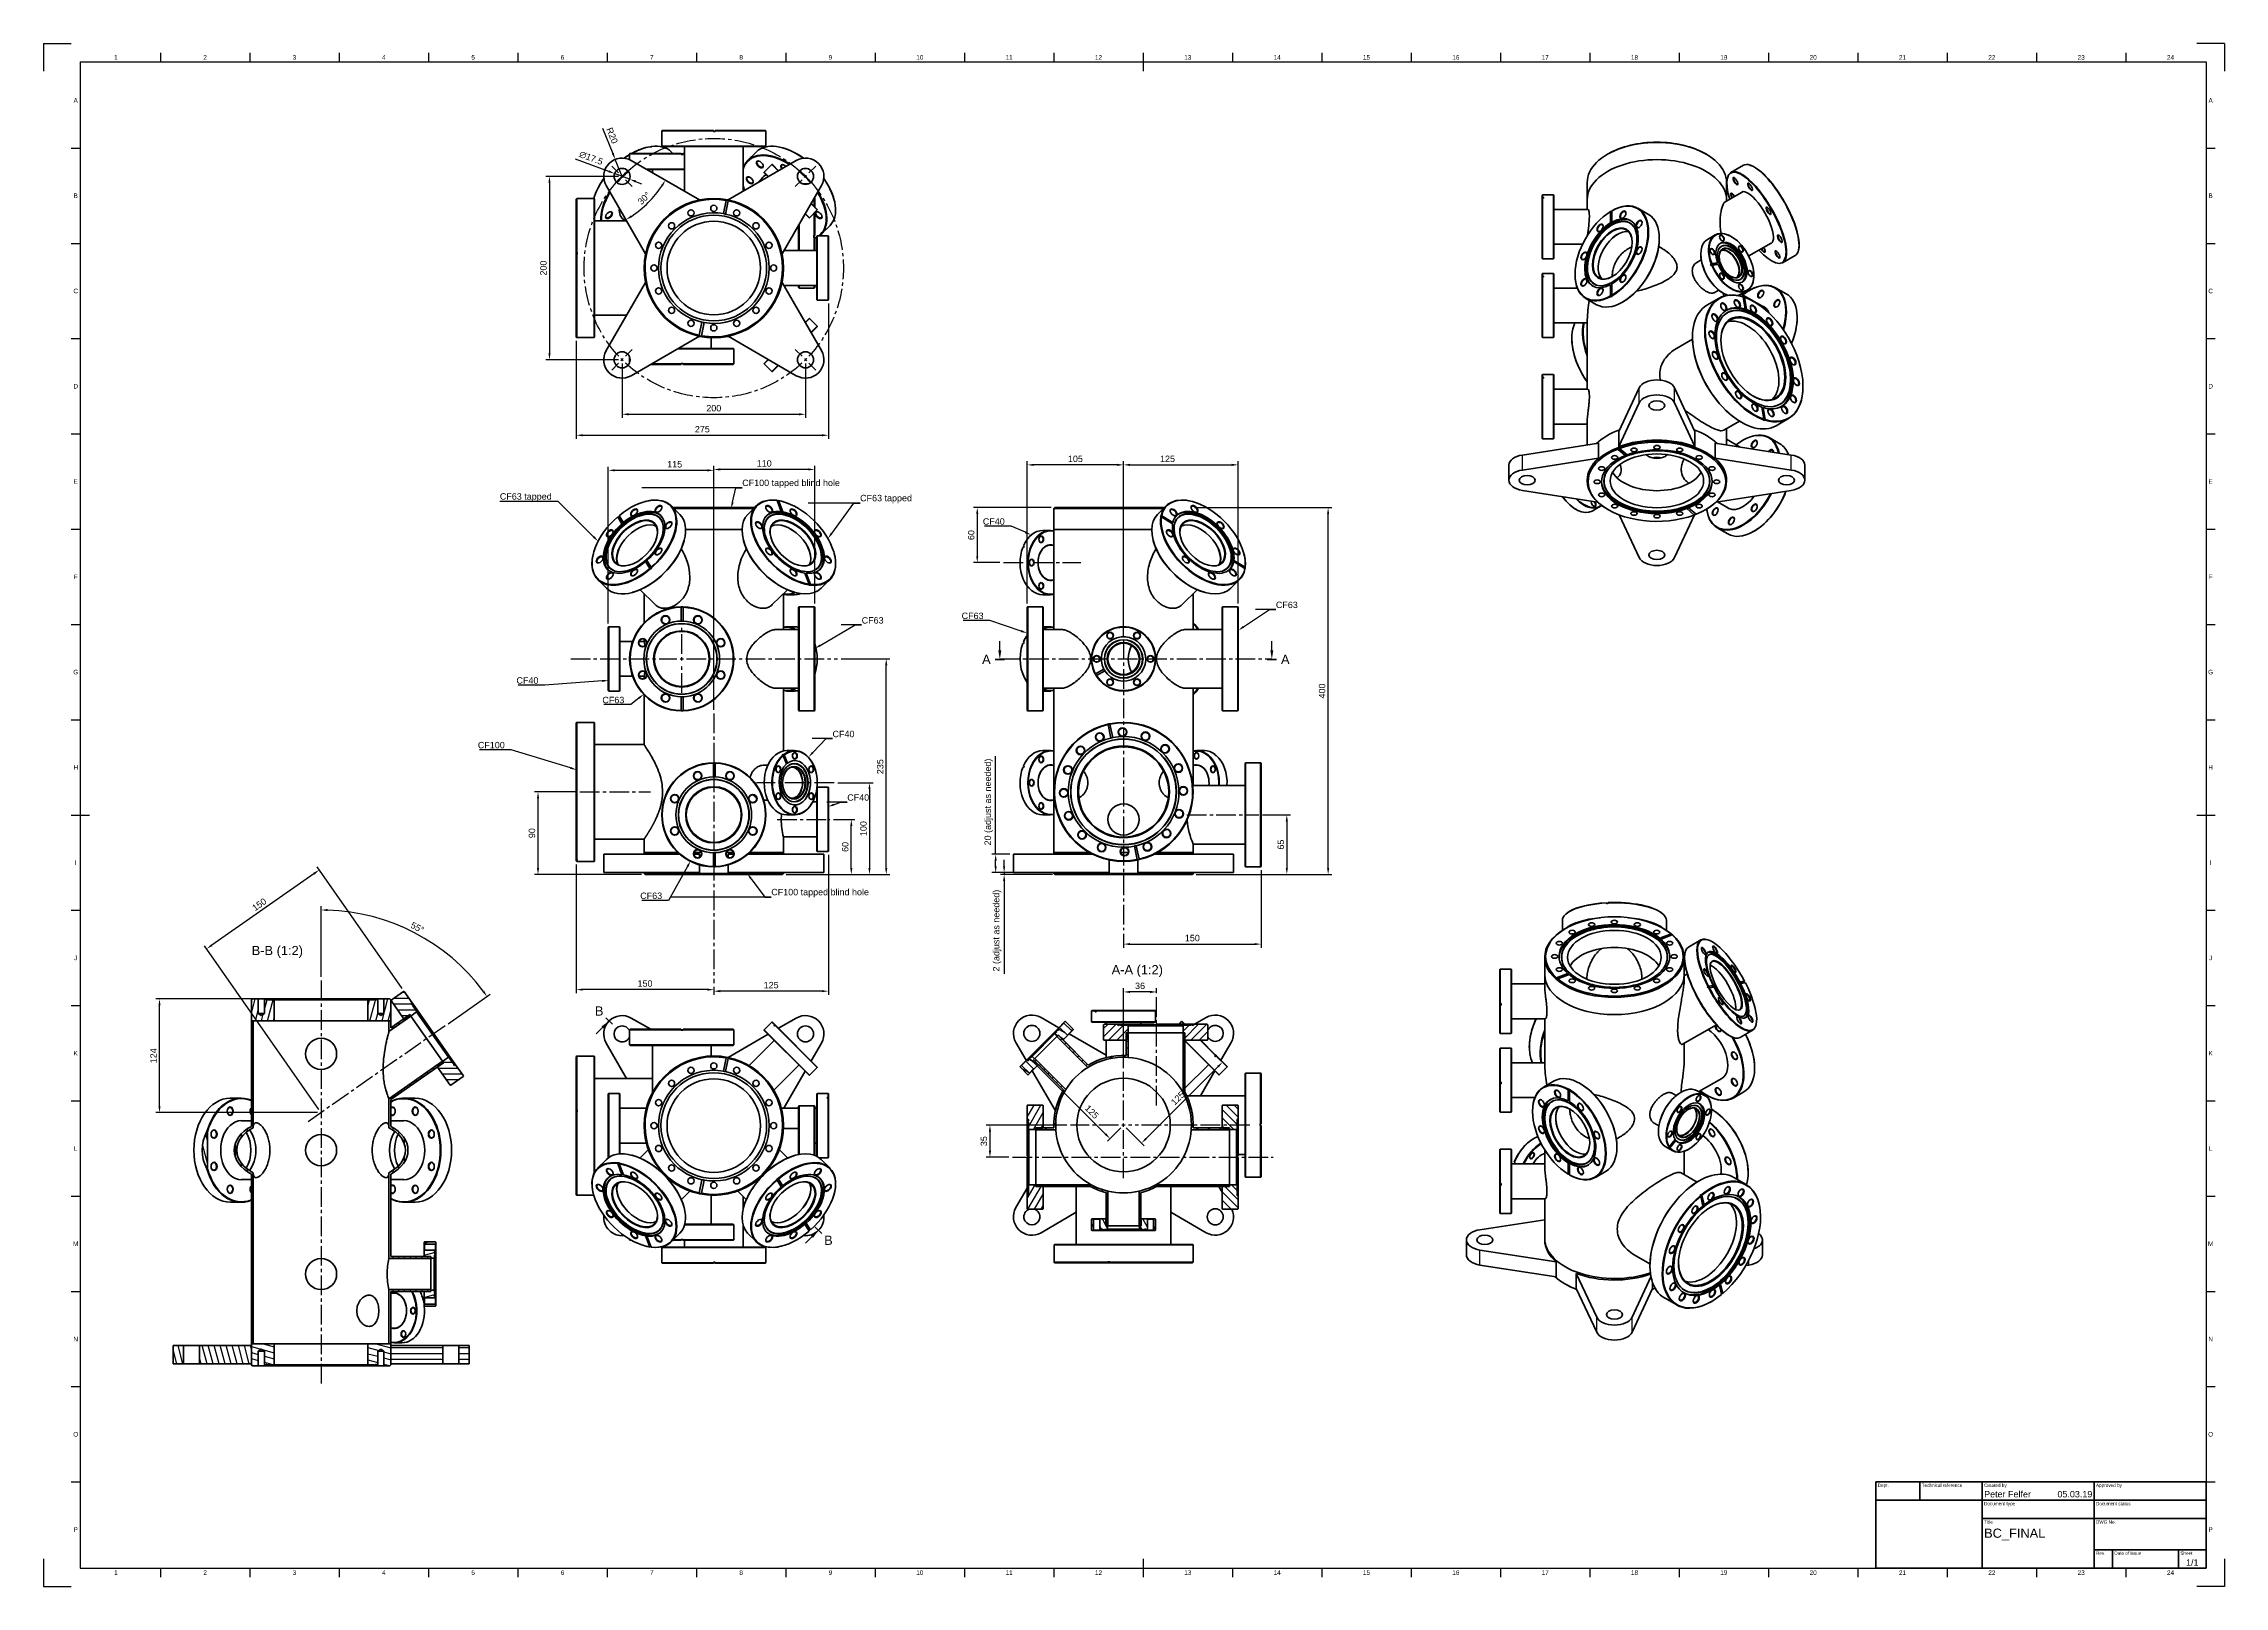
# Model space of a CAD drawing. Header units: millimetres. Extents: x 0 to 1189, y 0 to 841.
import ezdxf
from ezdxf import colors
from ezdxf.entities.mleader import LeaderData, LeaderLine
from ezdxf.enums import TextEntityAlignment as Align
from ezdxf.math import Vec2, Vec3

# ---------------------------------------------------------------- set-up
doc = ezdxf.new("R2010")
doc.units = ezdxf.units.MM
doc.header["$LTSCALE"] = 0.75
doc.linetypes.add('CENTER2', pattern=[28.575, 19.05, -3.175, 3.175, -3.175])
for name, color, linetype, lineweight in [('Border', 7, 'Continuous', 25), ('FD_Dimensions', 7, 'Continuous', 25), ('Hatching', 7, 'Continuous', 25), ('Leaders', 7, 'Continuous', 25), ('Section Lines', 7, 'Continuous', 25), ('Smart Centers', 7, 'CENTER2', 25), ('TitleBlock', 7, 'Continuous', 35), ('View Labels', 7, 'Continuous', 25), ('Visible', 7, 'Continuous', 50), ('Visible Narrow', 7, 'Continuous', 25)]:
    doc.layers.add(name, color=color, linetype=linetype, lineweight=lineweight)
doc.styles.add('FusionTitle', font='')
doc.styles.get("Standard").update_dxf_attribs({"font": 'arial.ttf'})
doc.styles.get('FusionTitle').set_extended_font_data('Arial Unicode MS')
doc.dimstyles.new('Dim-ISO-25', dxfattribs={"dimtxt": 3.5, "dimasz": 3.5, "dimexe": 2, "dimexo": 2, "dimgap": 1.5, "dimtad": 1, "dimzin": 12, "dimdsep": 46, "dimtxsty": 'Standard', "dimcen": 0, "dimazin": 3, "dimtp": 0.1, "dimtm": 0.1, "dimtfac": 0.714, "dimtmove": 0, "dimatfit": 3, "dimfxl": 1, "dimtzin": 12, "dimarcsym": 0})

# ---------------------------------------------------------------- blocks, each defined once
blk = doc.blocks.new('ISO_A0_SHEET')
at = {"layer": 'Border'}
for p, q in [((0, 841), (15, 841)), ((0, 841), (0, 826)), ((63.708337, 836), (63.708337, 831)), ((112.41667, 836), (112.41667, 831)), ((161.125003, 836), (161.125003, 831)), ((209.833336, 836), (209.833336, 831)), ((258.541669, 836), (258.541669, 831)), ((307.250002, 836), (307.250002, 831)), ((355.958335, 836), (355.958335, 831)), ((404.666668, 836), (404.666668, 831)), ((453.375001, 836), (453.375001, 831)), ((502.083334, 836), (502.083334, 831)), ((550.791667, 836), (550.791667, 831)), ((599.5, 836), (599.5, 826)), ((648.208333, 836), (648.208333, 831)), ((696.916666, 836), (696.916666, 831)), ((745.624999, 836), (745.624999, 831)), ((794.333332, 836), (794.333332, 831)), ((843.041665, 836), (843.041665, 831)), ((891.749998, 836), (891.749998, 831)), ((940.458331, 836), (940.458331, 831)), ((989.166664, 836), (989.166664, 831)), ((1037.874997, 836), (1037.874997, 831)), ((1086.58333, 836), (1086.58333, 831)), ((1135.291663, 836), (1135.291663, 831)), ((1189, 841), (1174, 841)), ((1189, 841), (1189, 826)), ((20, 831), (1179, 831)), ((20, 831), (20, 10)), ((1179, 831), (1179, 10)), ((15, 784.0625), (20, 784.0625)), ((1179, 784.0625), (1184, 784.0625)), ((15, 732.125), (20, 732.125)), ((1179, 732.125), (1184, 732.125)), ((15, 680.1875), (20, 680.1875)), ((1179, 680.1875), (1184, 680.1875)), ((15, 628.25), (20, 628.25)), ((1179, 628.25), (1184, 628.25)), ((15, 576.3125), (20, 576.3125)), ((1179, 576.3125), (1184, 576.3125)), ((15, 524.375), (20, 524.375)), ((1179, 524.375), (1184, 524.375)), ((15, 472.4375), (20, 472.4375)), ((1179, 472.4375), (1184, 472.4375)), ((15, 420.5), (25, 420.5)), ((1174, 420.5), (1184, 420.5)), ((15, 368.5625), (20, 368.5625)), ((1179, 368.5625), (1184, 368.5625)), ((15, 316.625), (20, 316.625)), ((1179, 316.625), (1184, 316.625)), ((15, 264.6875), (20, 264.6875)), ((1179, 264.6875), (1184, 264.6875)), ((15, 212.75), (20, 212.75)), ((1179, 212.75), (1184, 212.75)), ((15, 160.8125), (20, 160.8125)), ((1179, 160.8125), (1184, 160.8125)), ((15, 108.875), (20, 108.875)), ((1179, 108.875), (1184, 108.875)), ((15, 56.9375), (20, 56.9375)), ((1179, 56.9375), (1184, 56.9375)), ((0, 15), (0, 0)), ((599.5, 15), (599.5, 5)), ((1189, 15), (1189, 0)), ((0, 0), (15, 0)), ((20, 10), (1179, 10)), ((63.708337, 10), (63.708337, 5)), ((112.41667, 10), (112.41667, 5)), ((161.125003, 10), (161.125003, 5)), ((209.833336, 10), (209.833336, 5)), ((258.541669, 10), (258.541669, 5)), ((307.250002, 10), (307.250002, 5)), ((355.958335, 10), (355.958335, 5)), ((404.666668, 10), (404.666668, 5)), ((453.375001, 10), (453.375001, 5)), ((502.083334, 10), (502.083334, 5)), ((550.791667, 10), (550.791667, 5)), ((648.208333, 10), (648.208333, 5)), ((696.916666, 10), (696.916666, 5)), ((745.624999, 10), (745.624999, 5)), ((794.333332, 10), (794.333332, 5)), ((843.041665, 10), (843.041665, 5)), ((891.749998, 10), (891.749998, 5)), ((940.458331, 10), (940.458331, 5)), ((989.166664, 10), (989.166664, 5)), ((1037.874997, 10), (1037.874997, 5)), ((1086.58333, 10), (1086.58333, 5)), ((1135.291663, 10), (1135.291663, 5)), ((1189, 0), (1174, 0))]:
    blk.add_line(p, q, dxfattribs=at)
at = {"layer": 'Border', "style": 'FusionTitle'}
for s, p in [('1', (39.35417, 833.5)), ('2', (88.062503, 833.5)), ('3', (136.770836, 833.5)), ('4', (185.479169, 833.5)), ('5', (234.187502, 833.5)), ('6', (282.895835, 833.5)), ('7', (331.604168, 833.5)), ('8', (380.312501, 833.5)), ('9', (429.020835, 833.5)), ('10', (477.729168, 833.5)), ('11', (526.4375, 833.5)), ('12', (575.145833, 833.5)), ('13', (623.854167, 833.5)), ('14', (672.5625, 833.5)), ('15', (721.270833, 833.5)), ('16', (769.979166, 833.5)), ('17', (818.687499, 833.5)), ('18', (867.395832, 833.5)), ('19', (916.104165, 833.5)), ('20', (964.812498, 833.5)), ('21', (1013.520831, 833.5)), ('22', (1062.229164, 833.5)), ('23', (1110.937497, 833.5)), ('24', (1159.64583, 833.5)), ('A', (17.5, 810.03125)), ('A', (1181.5, 810.03125)), ('B', (17.5, 758.09375)), ('B', (1181.5, 758.09375)), ('C', (17.5, 706.15625)), ('C', (1181.5, 706.15625)), ('D', (17.5, 654.21875)), ('D', (1181.5, 654.21875)), ('E', (17.5, 602.28125)), ('E', (1181.5, 602.28125)), ('F', (17.5, 550.34375)), ('F', (1181.5, 550.34375)), ('G', (17.5, 498.40625)), ('G', (1181.5, 498.40625)), ('H', (17.5, 446.46875)), ('H', (1181.5, 446.46875)), ('I', (17.5, 394.53125)), ('I', (1181.5, 394.53125)), ('J', (17.5, 342.59375)), ('J', (1181.5, 342.59375)), ('K', (17.5, 290.65625)), ('K', (1181.5, 290.65625)), ('L', (17.5, 238.71875)), ('L', (1181.5, 238.71875)), ('M', (17.5, 186.78125)), ('M', (1181.5, 186.78125)), ('N', (17.5, 134.84375)), ('N', (1181.5, 134.84375)), ('O', (17.5, 82.90625)), ('O', (1181.5, 82.90625)), ('P', (17.5, 30.96875)), ('P', (1181.5, 30.96875)), ('1', (39.35417, 7.5)), ('2', (88.062503, 7.5)), ('3', (136.770836, 7.5)), ('4', (185.479169, 7.5)), ('5', (234.187502, 7.5)), ('6', (282.895835, 7.5)), ('7', (331.604168, 7.5)), ('8', (380.312501, 7.5)), ('9', (429.020835, 7.5)), ('10', (477.729168, 7.5)), ('11', (526.4375, 7.5)), ('12', (575.145833, 7.5)), ('13', (623.854167, 7.5)), ('14', (672.5625, 7.5)), ('15', (721.270833, 7.5)), ('16', (769.979166, 7.5)), ('17', (818.687499, 7.5)), ('18', (867.395832, 7.5)), ('19', (916.104165, 7.5)), ('20', (964.812498, 7.5)), ('21', (1013.520831, 7.5)), ('22', (1062.229164, 7.5)), ('23', (1110.937497, 7.5)), ('24', (1159.64583, 7.5))]:
    blk.add_text(s, height=2.5, dxfattribs=at).set_placement(p, align=Align.MIDDLE)
blk = doc.blocks.new('ISO_TITLEBLOCK')
at = {"layer": 'TitleBlock'}
for p, q in [((0, 47), (-180, 47)), ((-180, 47), (-180, 0)), ((-180, 37), (0, 37)), ((-156, 37), (-156, 47)), ((-122, 0), (-122, 47)), ((-61, 0), (-61, 47)), ((0, 0), (0, 47)), ((-122, 27), (0, 27)), ((-180, 0), (0, 0)), ((-61, 10), (0, 10)), ((-51, 0), (-51, 10)), ((-15, 0), (-15, 10))]:
    blk.add_line(p, q, dxfattribs=at)
at = {"layer": 'TitleBlock', "style": 'FusionTitle'}
for s, p in [('Dept.', (-179, 46)), ('Technical reference', (-155, 46)), ('Created by', (-121, 46)), ('Document type', (-121, 36)), ('Approved by', (-60, 46)), ('Document status', (-60, 36)), ('Title', (-121, 26)), ('DWG No.', (-60, 26)), ('Rev.', (-60, 9)), ('Date of issue', (-50, 9)), ('Sheet', (-14, 9))]:
    blk.add_text(s, height=1.8, dxfattribs=at).set_placement(p, align=Align.TOP_LEFT)
for tag, p, height in [('DEPT', (-179, 38.5), 3.5), ('TECHNICAL_REFERENCE', (-155, 38.5), 3.5), ('CREATED_BY', (-121, 38.5), 3.5), ('APPROVED_BY', (-60, 38.5), 3.5), ('DOCUMENT_TYPE', (-121, 28.5), 3.5), ('DOCUMENT_STATUS', (-60, 28.5), 3.5), ('TITLE_1', (-121, 16.5), 5), ('TITLE_2', (-121, 9), 5), ('TITLE_3', (-121, 1.5), 5), ('DATE_OF_ISSUE', (-50, 1.5), 3.5)]:
    blk.add_attdef(tag, p, '', height=height, dxfattribs=at)
for tag, p in [('CREATED_DATE', (-62, 38.5)), ('APPROVED_DATE', (-1, 38.5))]:
    blk.add_attdef(tag, text='', height=3.5, dxfattribs=at).set_placement(p, align=Align.RIGHT)
for tag, height, p in [('DRAWING_NUMBER', 5, (-30.5, 16.6)), ('REV', 3.5, (-56, 3.1)), ('SHEET', 3.5, (-7.5, 3.1))]:
    blk.add_attdef(tag, text='', height=height, dxfattribs=at).set_placement(p, align=Align.MIDDLE)
blk = doc.blocks.new('*U11')
at = {"layer": 'Smart Centers', "color": 0, "ltscale": 0.75, "transparency": 16777216}
blk.add_line((0, 71.815095), (0, -75.256784), dxfattribs=at)
blk = doc.blocks.new('*U12')
at = {"layer": 'Smart Centers', "color": 0, "ltscale": 0.75, "transparency": 16777216}
blk.add_line((0, 70.913637), (0, -87.528378), dxfattribs=at)
blk = doc.blocks.new('*D60')
at = {"layer": 'Defpoints', "color": 0, "transparency": 16777216}
for p in [(536.305141, 611.361857), (536.305141, 533.71686), (588.805141, 516.131607)]:
    blk.add_point(p, dxfattribs=at)
at = {"layer": 'FD_Dimensions', "color": 0, "lineweight": -2, "transparency": 16777216}
for p, q in [((536.305141, 535.71686), (536.305141, 613.361857)), ((585.305141, 611.361857), (539.805141, 611.361857)), ((588.805141, 518.131607), (588.805141, 613.361857))]:
    blk.add_line(p, q, dxfattribs=at)
at = {"layer": 'FD_Dimensions', "color": 0, "transparency": 16777216}
for points in [[(539.805141, 611.945191), (539.805141, 610.778524), (536.305141, 611.361857)], [(585.305141, 611.945191), (585.305141, 610.778524), (588.805141, 611.361857)]]:
    blk.add_solid(points, dxfattribs=at)
at = {"layer": 'FD_Dimensions', "color": 0, "transparency": 16777216, "insert": (562.555141, 614.648863), "char_height": 3.5, "attachment_point": 5}
blk.add_mtext('105', dxfattribs=at)
blk = doc.blocks.new('*D61')
at = {"layer": 'Defpoints', "color": 0, "transparency": 16777216}
for p in [(651.305141, 611.361857), (651.305141, 533.71686), (588.805141, 516.131607)]:
    blk.add_point(p, dxfattribs=at)
at = {"layer": 'FD_Dimensions', "color": 0, "lineweight": -2, "transparency": 16777216}
for p, q in [((588.805141, 518.131607), (588.805141, 613.361857)), ((592.305141, 611.361857), (647.805141, 611.361857)), ((651.305141, 535.71686), (651.305141, 613.361857))]:
    blk.add_line(p, q, dxfattribs=at)
at = {"layer": 'FD_Dimensions', "color": 0, "transparency": 16777216}
for points in [[(592.305141, 611.945191), (592.305141, 610.778524), (588.805141, 611.361857)], [(647.805141, 611.945191), (647.805141, 610.778524), (651.305141, 611.361857)]]:
    blk.add_solid(points, dxfattribs=at)
at = {"layer": 'FD_Dimensions', "color": 0, "transparency": 16777216, "insert": (612.760918, 614.648863), "char_height": 3.5, "attachment_point": 5}
blk.add_mtext('125', dxfattribs=at)
blk = doc.blocks.new('*D62')
at = {"layer": 'Defpoints', "color": 0, "transparency": 16777216}
for p in [(663.805141, 392.469082), (588.805141, 357.689592), (663.805141, 350.120149)]:
    blk.add_point(p, dxfattribs=at)
at = {"layer": 'FD_Dimensions', "lineweight": -2, "transparency": 16777216}
for p, q in [((663.805141, 390.469082), (663.805141, 348.120149)), ((588.805141, 355.689592), (588.805141, 348.120149)), ((592.305141, 350.120149), (660.305141, 350.120149))]:
    blk.add_line(p, q, dxfattribs=at)
at = {"layer": 'FD_Dimensions', "transparency": 16777216}
for points in [[(592.305141, 350.703482), (592.305141, 349.536816), (588.805141, 350.120149)], [(660.305141, 350.703482), (660.305141, 349.536816), (663.805141, 350.120149)]]:
    blk.add_solid(points, dxfattribs=at)
at = {"layer": 'FD_Dimensions', "color": 0, "transparency": 16777216, "insert": (626.305141, 353.407155), "char_height": 3.5, "attachment_point": 5}
blk.add_mtext('150', dxfattribs=at)
blk = doc.blocks.new('*U16')
at = {"layer": 'Smart Centers', "color": 0, "ltscale": 0.75, "transparency": 16777216}
blk.add_line((-113.21046, 0), (35.108776, 0), dxfattribs=at)
blk = doc.blocks.new('*U17')
at = {"layer": 'Smart Centers', "color": 0, "ltscale": 0.75, "transparency": 16777216}
for p, q in [((0, 2.678906), (0, 29)), ((-2.678906, 0), (-29, 0)), ((68.793632, 0), (2.678906, 0)), ((0, -29), (0, -2.678906))]:
    blk.add_line(p, q, dxfattribs=at)
at = {"layer": 'Smart Centers', "color": 0, "linetype": 'Continuous', "ltscale": 0.75, "transparency": 16777216}
for p, q in [((0.892969, 0), (-0.892969, 0)), ((0, -0.892969), (0, 0.892969))]:
    blk.add_line(p, q, dxfattribs=at)
blk = doc.blocks.new('*U18')
at = {"layer": 'Smart Centers', "color": 0, "ltscale": 0.75, "transparency": 16777216}
blk.add_line((-103.387872, 0), (38.645291, 0), dxfattribs=at)
blk = doc.blocks.new('*D63')
at = {"layer": 'Defpoints', "color": 0, "transparency": 16777216}
for p in [(559.805141, 251.450707), (515.954937, 233.950707), (528.270105, 233.950707)]:
    blk.add_point(p, dxfattribs=at)
at = {"layer": 'FD_Dimensions', "lineweight": -2, "transparency": 16777216}
for p, q in [((557.805141, 251.450707), (513.954937, 251.450707)), ((515.954937, 247.950707), (515.954937, 237.450707)), ((526.270105, 233.950707), (513.954937, 233.950707))]:
    blk.add_line(p, q, dxfattribs=at)
at = {"layer": 'FD_Dimensions', "transparency": 16777216}
for points in [[(515.371603, 247.950707), (516.53827, 247.950707), (515.954937, 251.450707)], [(515.371603, 237.450707), (516.53827, 237.450707), (515.954937, 233.950707)]]:
    blk.add_solid(points, dxfattribs=at)
at = {"layer": 'FD_Dimensions', "color": 0, "transparency": 16777216, "insert": (512.666737, 242.700707), "char_height": 3.5, "attachment_point": 5, "rotation": 90}
blk.add_mtext('35', dxfattribs=at)
blk = doc.blocks.new('*U20')
at = {"layer": 'Smart Centers', "color": 0, "ltscale": 0.75, "transparency": 16777216}
blk.add_line((0, -28.077044), (0, 31.084237), dxfattribs=at)
blk = doc.blocks.new('*D64')
at = {"layer": 'Defpoints', "color": 0, "transparency": 16777216}
for p in [(588.805141, 324.041663), (606.805206, 321.374029), (588.805141, 280.450707)]:
    blk.add_point(p, dxfattribs=at)
at = {"layer": 'FD_Dimensions', "lineweight": -2, "transparency": 16777216}
for p, q in [((588.805141, 282.450707), (588.805141, 326.041663)), ((603.305206, 324.041663), (592.305141, 324.041663)), ((606.805206, 323.374029), (606.805206, 326.041663))]:
    blk.add_line(p, q, dxfattribs=at)
at = {"layer": 'FD_Dimensions', "transparency": 16777216}
for points in [[(592.305141, 324.624996), (592.305141, 323.458329), (588.805141, 324.041663)], [(603.305206, 324.624996), (603.305206, 323.458329), (606.805206, 324.041663)]]:
    blk.add_solid(points, dxfattribs=at)
at = {"layer": 'FD_Dimensions', "color": 0, "transparency": 16777216, "insert": (597.805173, 327.329862), "char_height": 3.5, "attachment_point": 5}
blk.add_mtext('36', dxfattribs=at)
blk = doc.blocks.new('*D65')
at = {"layer": 'Defpoints', "color": 0, "transparency": 16777216}
for p in [(427.895283, 400.792971), (365.395283, 328.773687), (365.395283, 324.465451)]:
    blk.add_point(p, dxfattribs=at)
at = {"layer": 'FD_Dimensions', "lineweight": -2, "transparency": 16777216}
for p, q in [((427.895283, 398.792971), (427.895283, 322.465451)), ((365.395283, 326.773687), (365.395283, 322.465451)), ((424.395283, 324.465451), (368.895283, 324.465451))]:
    blk.add_line(p, q, dxfattribs=at)
at = {"layer": 'FD_Dimensions', "transparency": 16777216}
for points in [[(368.895283, 325.048784), (368.895283, 323.882118), (365.395283, 324.465451)], [(424.395283, 325.048784), (424.395283, 323.882118), (427.895283, 324.465451)]]:
    blk.add_solid(points, dxfattribs=at)
at = {"layer": 'FD_Dimensions', "color": 0, "transparency": 16777216, "insert": (396.645283, 327.752457), "char_height": 3.5, "attachment_point": 5}
blk.add_mtext('125', dxfattribs=at)
blk = doc.blocks.new('*D66')
at = {"layer": 'Defpoints', "color": 0, "transparency": 16777216}
for p in [(290.395283, 395.442971), (290.395283, 325.309296), (365.395283, 328.773687)]:
    blk.add_point(p, dxfattribs=at)
at = {"layer": 'FD_Dimensions', "lineweight": -2, "transparency": 16777216}
for p, q in [((290.395283, 393.442971), (290.395283, 323.309296)), ((361.895283, 325.309296), (293.895283, 325.309296)), ((365.395283, 326.773687), (365.395283, 323.309296))]:
    blk.add_line(p, q, dxfattribs=at)
at = {"layer": 'FD_Dimensions', "transparency": 16777216}
for points in [[(293.895283, 325.892629), (293.895283, 324.725963), (290.395283, 325.309296)], [(361.895283, 325.892629), (361.895283, 324.725963), (365.395283, 325.309296)]]:
    blk.add_solid(points, dxfattribs=at)
at = {"layer": 'FD_Dimensions', "color": 0, "transparency": 16777216, "insert": (327.895283, 328.596302), "char_height": 3.5, "attachment_point": 5}
blk.add_mtext('150', dxfattribs=at)
blk = doc.blocks.new('*D67')
at = {"layer": 'Defpoints', "color": 0, "transparency": 16777216}
for p in [(365.395283, 608.874558), (420.395283, 533.71686), (365.395283, 475.845565)]:
    blk.add_point(p, dxfattribs=at)
at = {"layer": 'FD_Dimensions', "color": 0, "lineweight": -2, "transparency": 16777216}
for p, q in [((365.395283, 477.845565), (365.395283, 610.874558)), ((416.895283, 608.874558), (368.895283, 608.874558)), ((420.395283, 535.71686), (420.395283, 610.874558))]:
    blk.add_line(p, q, dxfattribs=at)
at = {"layer": 'FD_Dimensions', "color": 0, "transparency": 16777216}
for points in [[(368.895283, 609.457891), (368.895283, 608.291225), (365.395283, 608.874558)], [(416.895283, 609.457891), (416.895283, 608.291225), (420.395283, 608.874558)]]:
    blk.add_solid(points, dxfattribs=at)
at = {"layer": 'FD_Dimensions', "color": 0, "transparency": 16777216, "insert": (392.895283, 612.161563), "char_height": 3.5, "attachment_point": 5}
blk.add_mtext('110', dxfattribs=at)
blk = doc.blocks.new('*D68')
at = {"layer": 'Defpoints', "color": 0, "transparency": 16777216}
for p in [(307.895283, 608.377098), (307.895283, 522.892971), (365.395283, 475.845565)]:
    blk.add_point(p, dxfattribs=at)
at = {"layer": 'FD_Dimensions', "color": 0, "lineweight": -2, "transparency": 16777216}
for p, q in [((307.895283, 524.892971), (307.895283, 610.377098)), ((361.895283, 608.377098), (311.395283, 608.377098)), ((365.395283, 477.845565), (365.395283, 610.377098))]:
    blk.add_line(p, q, dxfattribs=at)
at = {"layer": 'FD_Dimensions', "color": 0, "transparency": 16777216}
for points in [[(311.395283, 608.960431), (311.395283, 607.793765), (307.895283, 608.377098)], [(361.895283, 608.960431), (361.895283, 607.793765), (365.395283, 608.377098)]]:
    blk.add_solid(points, dxfattribs=at)
at = {"layer": 'FD_Dimensions', "color": 0, "transparency": 16777216, "insert": (344.066697, 611.664103), "char_height": 3.5, "attachment_point": 5}
blk.add_mtext('115', dxfattribs=at)
blk = doc.blocks.new('*D69')
at = {"layer": 'Defpoints', "color": 0, "transparency": 16777216}
for p in [(537.243745, 288.277659), (544.764984, 295.798898), (588.805141, 251.450707)]:
    blk.add_point(p, dxfattribs=at)
at = {"layer": 'FD_Dimensions', "color": 0, "lineweight": -2, "transparency": 16777216}
for p, q in [((543.35077, 294.384684), (535.829532, 286.863446)), ((578.963045, 246.558359), (539.718619, 285.802786)), ((587.390927, 250.036494), (580.023706, 242.669272))]:
    blk.add_line(p, q, dxfattribs=at)
at = {"layer": 'FD_Dimensions', "color": 0, "transparency": 16777216}
for points in [[(540.131098, 286.215265), (539.30614, 285.390307), (537.243745, 288.277659)], [(579.375524, 246.970838), (578.550567, 246.14588), (581.437919, 244.083486)]]:
    blk.add_solid(points, dxfattribs=at)
at = {"layer": 'FD_Dimensions', "color": 0, "transparency": 16777216, "insert": (571.501313, 258.668619), "char_height": 3.5, "attachment_point": 5, "rotation": 315}
blk.add_mtext('125', dxfattribs=at)
blk = doc.blocks.new('*D70')
at = {"layer": 'Defpoints', "color": 0, "transparency": 16777216}
for p in [(642.812642, 285.831554), (588.805141, 251.450707), (598.618468, 241.63738)]:
    blk.add_point(p, dxfattribs=at)
at = {"layer": 'FD_Dimensions', "lineweight": -2, "transparency": 16777216}
for p, q in [((640.337768, 283.35668), (601.093342, 244.112254)), ((590.219354, 250.036494), (600.032681, 240.223167))]:
    blk.add_line(p, q, dxfattribs=at)
at = {"layer": 'FD_Dimensions', "transparency": 16777216}
for points in [[(639.925289, 283.769159), (640.750247, 282.944201), (642.812642, 285.831554)], [(600.680863, 244.524733), (601.50582, 243.699775), (598.618468, 241.63738)]]:
    blk.add_solid(points, dxfattribs=at)
at = {"layer": 'FD_Dimensions', "color": 0, "transparency": 16777216, "insert": (618.391291, 266.058731), "char_height": 3.5, "attachment_point": 5, "rotation": 45}
blk.add_mtext('125', dxfattribs=at)
blk = doc.blocks.new('*D71')
at = {"layer": 'Defpoints', "color": 0, "transparency": 16777216}
for p in [(519.0735, 399.092971), (528.805141, 399.092971), (528.805141, 389.092971)]:
    blk.add_point(p, dxfattribs=at)
at = {"layer": 'FD_Dimensions', "lineweight": -2, "transparency": 16777216}
for p, q in [((519.0735, 399.092971), (519.0735, 452.570802)), ((526.805141, 399.092971), (517.0735, 399.092971)), ((519.0735, 392.592971), (519.0735, 395.592971)), ((526.805141, 389.092971), (517.0735, 389.092971))]:
    blk.add_line(p, q, dxfattribs=at)
at = {"layer": 'FD_Dimensions', "transparency": 16777216}
for points in [[(518.490167, 395.592971), (519.656834, 395.592971), (519.0735, 399.092971)], [(518.490167, 392.592971), (519.656834, 392.592971), (519.0735, 389.092971)]]:
    blk.add_solid(points, dxfattribs=at)
at = {"layer": 'FD_Dimensions', "color": 0, "transparency": 16777216, "insert": (515.279162, 427.581886), "char_height": 3.5, "attachment_point": 5, "rotation": 90}
blk.add_mtext('20 (adjust as needed)', dxfattribs=at)
blk = doc.blocks.new('*D72')
at = {"layer": 'Defpoints', "color": 0, "transparency": 16777216}
for p in [(523.687813, 389.092971), (543.805141, 389.092971), (552.147455, 388.092971)]:
    blk.add_point(p, dxfattribs=at)
at = {"layer": 'FD_Dimensions', "color": 0, "lineweight": -2, "transparency": 16777216}
for p, q in [((523.687813, 392.592971), (523.687813, 396.092971)), ((541.805141, 389.092971), (521.687813, 389.092971)), ((550.147455, 388.092971), (521.687813, 388.092971)), ((523.687813, 389.092971), (523.687813, 388.092971)), ((523.687813, 384.592971), (523.687813, 333.832057))]:
    blk.add_line(p, q, dxfattribs=at)
at = {"layer": 'FD_Dimensions', "color": 0, "transparency": 16777216}
for points in [[(523.10448, 392.592971), (524.271146, 392.592971), (523.687813, 389.092971)], [(523.10448, 384.592971), (524.271146, 384.592971), (523.687813, 388.092971)]]:
    blk.add_solid(points, dxfattribs=at)
at = {"layer": 'FD_Dimensions', "color": 0, "transparency": 16777216, "insert": (519.893475, 357.46132), "char_height": 3.5, "attachment_point": 5, "rotation": 90}
blk.add_mtext('2 (adjust as needed)', dxfattribs=at)
blk = doc.blocks.new('*U30')
at = {"layer": 'Smart Centers', "color": 0, "ltscale": 0.75, "transparency": 16777216}
for p, q in [((-51.894273, 51.894273), (-55.568466, 55.568466)), ((-44.431534, 44.431534), (-48.105727, 48.105727))]:
    blk.add_line(p, q, dxfattribs=at)
at = {"layer": 'Smart Centers', "color": 0, "linetype": 'Continuous', "ltscale": 0.75, "transparency": 16777216}
blk.add_line((-49.368576, 49.368576), (-50.631424, 50.631424), dxfattribs=at)
at = {"layer": 'Smart Centers', "color": 0, "linetype": 'Continuous', "ltscale": 0.75, "transparency": 16777216, "extrusion": (0, 0, -1)}
blk.add_arc((0, 0), 70.710678, 44.276436, 45.723564, dxfattribs=at)
blk = doc.blocks.new('*U31')
at = {"layer": 'Smart Centers', "color": 0, "ltscale": 0.75, "transparency": 16777216}
for p, q in [((44.431534, 44.431534), (48.105727, 48.105727)), ((51.894273, 51.894273), (55.568466, 55.568466))]:
    blk.add_line(p, q, dxfattribs=at)
at = {"layer": 'Smart Centers', "color": 0, "linetype": 'Continuous', "ltscale": 0.75, "transparency": 16777216}
blk.add_line((49.368576, 49.368576), (50.631424, 50.631424), dxfattribs=at)
at = {"layer": 'Smart Centers', "color": 0, "linetype": 'Continuous', "ltscale": 0.75, "transparency": 16777216, "extrusion": (0, 0, -1)}
blk.add_arc((0, 0), 70.710678, 134.276436, 135.723564, dxfattribs=at)
blk = doc.blocks.new('*U32')
at = {"layer": 'Smart Centers', "color": 0, "ltscale": 0.75, "transparency": 16777216}
for p, q in [((-44.431534, -44.431534), (-48.105727, -48.105727)), ((-51.894273, -51.894273), (-55.568466, -55.568466))]:
    blk.add_line(p, q, dxfattribs=at)
at = {"layer": 'Smart Centers', "color": 0, "linetype": 'Continuous', "ltscale": 0.75, "transparency": 16777216}
blk.add_line((-49.368576, -49.368576), (-50.631424, -50.631424), dxfattribs=at)
at = {"layer": 'Smart Centers', "color": 0, "linetype": 'Continuous', "ltscale": 0.75, "transparency": 16777216, "extrusion": (0, 0, -1)}
blk.add_arc((0, 0), 70.710678, 314.276436, 315.723564, dxfattribs=at)
blk = doc.blocks.new('*U33')
at = {"layer": 'Smart Centers', "color": 0, "ltscale": 0.75, "transparency": 16777216}
for p, q in [((44.431534, -44.431534), (48.105727, -48.105727)), ((51.894273, -51.894273), (55.568466, -55.568466))]:
    blk.add_line(p, q, dxfattribs=at)
at = {"layer": 'Smart Centers', "color": 0, "linetype": 'Continuous', "ltscale": 0.75, "transparency": 16777216}
blk.add_line((49.368576, -49.368576), (50.631424, -50.631424), dxfattribs=at)
at = {"layer": 'Smart Centers', "color": 0, "linetype": 'Continuous', "ltscale": 0.75, "transparency": 16777216, "extrusion": (0, 0, -1)}
blk.add_arc((0, 0), 70.710678, 224.276436, 225.723564, dxfattribs=at)
blk = doc.blocks.new('*U34')
at = {"layer": 'Smart Centers', "color": 0, "ltscale": 0.75, "transparency": 16777216, "extrusion": (0, 0, -1)}
for start, end in [(47.1708, 132.8292), (317.1708, 42.8292), (137.1708, 222.8292), (227.1708, 312.8292)]:
    blk.add_arc((0, 0), 70.7, start, end, dxfattribs=at)
at = {"layer": 'Smart Centers', "color": 0, "ltscale": 0.75, "transparency": 16777216}
for name in ['*U30', '*U31', '*U32', '*U33']:
    blk.add_blockref(name, (0, 0), dxfattribs=at)
blk = doc.blocks.new('*D73')
at = {"layer": 'Defpoints', "color": 0, "transparency": 16777216}
for p in [(315.395283, 768.639777), (275.797303, 668.639777), (315.395283, 668.639777)]:
    blk.add_point(p, dxfattribs=at)
at = {"layer": 'FD_Dimensions', "lineweight": -2, "transparency": 16777216}
for p, q in [((313.395283, 768.639777), (273.797303, 768.639777)), ((275.797303, 765.139777), (275.797303, 672.139777)), ((313.395283, 668.639777), (273.797303, 668.639777))]:
    blk.add_line(p, q, dxfattribs=at)
at = {"layer": 'FD_Dimensions', "transparency": 16777216}
for points in [[(275.21397, 765.139777), (276.380636, 765.139777), (275.797303, 768.639777)], [(275.21397, 672.139777), (276.380636, 672.139777), (275.797303, 668.639777)]]:
    blk.add_solid(points, dxfattribs=at)
at = {"layer": 'FD_Dimensions', "color": 0, "transparency": 16777216, "insert": (272.510297, 718.639777), "char_height": 3.5, "attachment_point": 5, "rotation": 90}
blk.add_mtext('200', dxfattribs=at)
blk = doc.blocks.new('*D74')
at = {"layer": 'Defpoints', "color": 0, "transparency": 16777216}
for p in [(311.301581, 770.183226), (319.488984, 767.096329)]:
    blk.add_point(p, dxfattribs=at)
at = {"layer": 'FD_Dimensions', "lineweight": -2, "transparency": 16777216}
for p, q in [((289.849979, 778.271126), (308.02662, 771.417985)), ((319.488984, 767.096329), (311.301581, 770.183226)), ((322.763945, 765.86157), (326.038906, 764.626811))]:
    blk.add_line(p, q, dxfattribs=at)
at = {"layer": 'FD_Dimensions', "transparency": 16777216}
for points in [[(308.232413, 771.963812), (307.820827, 770.872158), (311.301581, 770.183226)], [(322.969738, 766.407397), (322.558152, 765.315743), (319.488984, 767.096329)]]:
    blk.add_solid(points, dxfattribs=at)
at = {"layer": 'FD_Dimensions', "color": 0, "transparency": 16777216, "insert": (298.494969, 778.629188), "char_height": 3.5, "attachment_point": 5, "rotation": 339.342057581}
blk.add_mtext('∅17.5', dxfattribs=at)
blk = doc.blocks.new('*D75')
at = {"layer": 'Defpoints', "color": 0, "transparency": 16777216}
for p in [(311.64758, 777.910954), (315.395283, 768.639777)]:
    blk.add_point(p, dxfattribs=at)
at = {"layer": 'FD_Dimensions', "lineweight": -2, "transparency": 16777216}
for p, q in [((304.769164, 794.926979), (310.335884, 781.155866)), ((315.395283, 768.639777), (311.64758, 777.910954))]:
    blk.add_line(p, q, dxfattribs=at)
at = {"layer": 'FD_Dimensions', "transparency": 16777216}
blk.add_solid([(310.876702, 781.374482), (309.795065, 780.93725), (311.64758, 777.910954)], dxfattribs=at)
at = {"layer": 'FD_Dimensions', "color": 0, "transparency": 16777216, "insert": (309.94367, 790.896857), "char_height": 3.5, "attachment_point": 5, "rotation": 292.010094226}
blk.add_mtext('R20', dxfattribs=at)
blk = doc.blocks.new('*D76')
at = {"layer": 'Defpoints', "color": 0, "transparency": 16777216}
for p in [(320.395283, 777.300031), (306.735029, 763.639777), (325.893594, 750.889572), (357.585076, 755.828494), (328.206566, 726.449984)]:
    blk.add_point(p, dxfattribs=at)
at = {"layer": 'FD_Dimensions', "lineweight": -2, "transparency": 16777216}
blk.add_arc((288.074775, 795.960285), 58.835638, 303.4089, 326.5911, dxfattribs=at)
at = {"layer": 'FD_Dimensions', "transparency": 16777216}
for points in [[(336.692267, 763.871334), (337.684832, 763.258207), (339.027932, 766.542466)], [(320.776853, 746.350228), (320.163726, 747.342793), (317.492594, 745.007128)]]:
    blk.add_solid(points, dxfattribs=at)
at = {"layer": 'FD_Dimensions', "color": 0, "transparency": 16777216, "insert": (327.352745, 756.682315), "char_height": 3.5, "attachment_point": 5, "rotation": 45}
blk.add_mtext('30°', dxfattribs=at)
blk = doc.blocks.new('*U39')
at = {"layer": 'Smart Centers', "color": 0, "ltscale": 0.75, "transparency": 16777216}
blk.add_line((0, 139.809447), (0, -80.22432), dxfattribs=at)
blk = doc.blocks.new('*U40')
at = {"layer": 'Smart Centers', "color": 0, "ltscale": 0.75, "transparency": 16777216}
blk.add_line((19.797621, 13.862444), (-55.693846, -38.997251), dxfattribs=at)
blk = doc.blocks.new('*D77')
at = {"layer": 'Defpoints', "color": 0, "transparency": 16777216}
for p in [(63.181732, 320.25633), (135.020637, 320.25633), (151.275826, 258.25633)]:
    blk.add_point(p, dxfattribs=at)
at = {"layer": 'FD_Dimensions', "lineweight": -2, "transparency": 16777216}
for p, q in [((133.020637, 320.25633), (61.181732, 320.25633)), ((63.181732, 261.75633), (63.181732, 316.75633)), ((149.275826, 258.25633), (61.181732, 258.25633))]:
    blk.add_line(p, q, dxfattribs=at)
at = {"layer": 'FD_Dimensions', "transparency": 16777216}
for points in [[(62.598399, 316.75633), (63.765066, 316.75633), (63.181732, 320.25633)], [(62.598399, 261.75633), (63.765066, 261.75633), (63.181732, 258.25633)]]:
    blk.add_solid(points, dxfattribs=at)
at = {"layer": 'FD_Dimensions', "color": 0, "transparency": 16777216, "insert": (59.92457, 289.25633), "char_height": 3.5, "attachment_point": 5, "rotation": 90}
blk.add_mtext('124', dxfattribs=at)
blk = doc.blocks.new('*D78')
at = {"layer": 'Defpoints', "color": 0, "transparency": 16777216}
for p in [(88.786605, 347.500186), (196.580392, 324.313214), (151.275826, 258.25633)]:
    blk.add_point(p, dxfattribs=at)
at = {"layer": 'FD_Dimensions', "lineweight": -2, "transparency": 16777216}
for p, q in [((147.355977, 388.510901), (91.653638, 349.507703)), ((195.433239, 325.951518), (149.075856, 392.156723)), ((150.128673, 259.894634), (87.639452, 349.13849))]:
    blk.add_line(p, q, dxfattribs=at)
at = {"layer": 'FD_Dimensions', "transparency": 16777216}
for points in [[(147.02139, 388.98874), (147.690563, 388.033062), (150.223009, 390.518419)], [(91.319051, 349.985542), (91.988224, 349.029865), (88.786605, 347.500186)]]:
    blk.add_solid(points, dxfattribs=at)
at = {"layer": 'FD_Dimensions', "color": 0, "transparency": 16777216, "insert": (117.619458, 371.701859), "char_height": 3.5, "attachment_point": 5, "rotation": 34.999980976}
blk.add_mtext('150', dxfattribs=at)
blk = doc.blocks.new('*D79')
at = {"layer": 'Defpoints', "color": 0, "transparency": 16777216}
for p in [(217.246297, 346.870051), (151.275826, 330.206141), (218.846163, 305.569589), (143.354695, 252.709894), (151.275826, 110.172374)]:
    blk.add_point(p, dxfattribs=at)
at = {"layer": 'FD_Dimensions', "lineweight": -2, "transparency": 16777216}
for p, q in [((151.275826, 332.206141), (151.275826, 370.730285)), ((220.484467, 306.716742), (243.409096, 322.76874))]:
    blk.add_line(p, q, dxfattribs=at)
blk.add_arc((151.275826, 258.25633), 110.473955, 36.815302, 88.184698, dxfattribs=at)
at = {"layer": 'FD_Dimensions', "transparency": 16777216}
for points in [[(154.766147, 368.091581), (154.784628, 369.258102), (151.275826, 368.730285)], [(240.190589, 324.798572), (239.245632, 324.114345), (241.770792, 321.621587)]]:
    blk.add_solid(points, dxfattribs=at)
at = {"layer": 'FD_Dimensions', "color": 0, "transparency": 16777216, "insert": (203.801485, 359.157181), "char_height": 3.5, "attachment_point": 5, "rotation": 332.499984757}
blk.add_mtext('55°', dxfattribs=at)
blk = doc.blocks.new('*U44')
at = {"layer": 'Smart Centers', "color": 0, "ltscale": 0.75, "transparency": 16777216}
blk.add_line((-19.25, 0), (19.25, 0), dxfattribs=at)
blk = doc.blocks.new('*U45')
at = {"layer": 'Smart Centers', "color": 0, "ltscale": 0.75, "transparency": 16777216}
blk.add_line((-14.425, 0), (14.425, 0), dxfattribs=at)
blk = doc.blocks.new('*U46')
at = {"layer": 'Smart Centers', "color": 0, "ltscale": 0.75, "transparency": 16777216}
for p, q in [((0, 2.678906), (0, 18.5)), ((-60.521372, 0), (-2.678906, 0)), ((2.678906, 0), (84.937644, 0)), ((0, -18.5), (0, -2.678906))]:
    blk.add_line(p, q, dxfattribs=at)
at = {"layer": 'Smart Centers', "color": 0, "linetype": 'Continuous', "ltscale": 0.75, "transparency": 16777216}
for p, q in [((-0.892969, 0), (0.892969, 0)), ((0, -0.892969), (0, 0.892969))]:
    blk.add_line(p, q, dxfattribs=at)
blk = doc.blocks.new('*D80')
at = {"layer": 'Defpoints', "color": 0, "transparency": 16777216}
for p in [(432.832926, 505.592971), (459.427821, 505.592971), (402.895283, 388.092971)]:
    blk.add_point(p, dxfattribs=at)
at = {"layer": 'FD_Dimensions', "color": 0, "lineweight": -2, "transparency": 16777216}
for p, q in [((434.832926, 505.592971), (461.427821, 505.592971)), ((459.427821, 391.592971), (459.427821, 502.092971)), ((404.895283, 388.092971), (461.427821, 388.092971))]:
    blk.add_line(p, q, dxfattribs=at)
at = {"layer": 'FD_Dimensions', "color": 0, "transparency": 16777216}
for points in [[(458.844487, 502.092971), (460.011154, 502.092971), (459.427821, 505.592971)], [(458.844487, 391.592971), (460.011154, 391.592971), (459.427821, 388.092971)]]:
    blk.add_solid(points, dxfattribs=at)
at = {"layer": 'FD_Dimensions', "color": 0, "transparency": 16777216, "insert": (456.139622, 446.842971), "char_height": 3.5, "attachment_point": 5, "rotation": 90}
blk.add_mtext('235', dxfattribs=at)
blk = doc.blocks.new('*D81')
at = {"layer": 'Defpoints', "color": 0, "transparency": 16777216}
for p in [(428.745283, 418.092971), (440.371235, 418.092971), (402.895283, 388.092971)]:
    blk.add_point(p, dxfattribs=at)
at = {"layer": 'FD_Dimensions', "lineweight": -2, "transparency": 16777216}
for p, q in [((430.745283, 418.092971), (442.371235, 418.092971)), ((440.371235, 391.592971), (440.371235, 414.592971)), ((404.895283, 388.092971), (442.371235, 388.092971))]:
    blk.add_line(p, q, dxfattribs=at)
at = {"layer": 'FD_Dimensions', "transparency": 16777216}
for points in [[(439.787902, 414.592971), (440.954568, 414.592971), (440.371235, 418.092971)], [(439.787902, 391.592971), (440.954568, 391.592971), (440.371235, 388.092971)]]:
    blk.add_solid(points, dxfattribs=at)
at = {"layer": 'FD_Dimensions', "color": 0, "transparency": 16777216, "insert": (437.084229, 403.092971), "char_height": 3.5, "attachment_point": 5, "rotation": 90}
blk.add_mtext('60', dxfattribs=at)
blk = doc.blocks.new('*D82')
at = {"layer": 'Defpoints', "color": 0, "transparency": 16777216}
for p in [(269.558106, 433.092971), (292.395283, 433.092971), (327.895283, 388.092971)]:
    blk.add_point(p, dxfattribs=at)
at = {"layer": 'FD_Dimensions', "lineweight": -2, "transparency": 16777216}
for p, q in [((290.395283, 433.092971), (267.558106, 433.092971)), ((269.558106, 391.592971), (269.558106, 429.592971)), ((325.895283, 388.092971), (267.558106, 388.092971))]:
    blk.add_line(p, q, dxfattribs=at)
at = {"layer": 'FD_Dimensions', "transparency": 16777216}
for points in [[(268.974773, 429.592971), (270.141439, 429.592971), (269.558106, 433.092971)], [(268.974773, 391.592971), (270.141439, 391.592971), (269.558106, 388.092971)]]:
    blk.add_solid(points, dxfattribs=at)
at = {"layer": 'FD_Dimensions', "color": 0, "transparency": 16777216, "insert": (266.271101, 410.592971), "char_height": 3.5, "attachment_point": 5, "rotation": 90}
blk.add_mtext('90', dxfattribs=at)
blk = doc.blocks.new('*U50')
at = {"layer": 'Smart Centers', "color": 0, "ltscale": 0.75, "transparency": 16777216}
blk.add_line((-19.625, 0), (19.625, 0), dxfattribs=at)
blk = doc.blocks.new('*D83')
at = {"layer": 'Defpoints', "color": 0, "transparency": 16777216}
for p in [(662.555141, 420.592971), (626.305141, 388.092971), (677.825692, 388.092971)]:
    blk.add_point(p, dxfattribs=at)
at = {"layer": 'FD_Dimensions', "lineweight": -2, "transparency": 16777216}
for p, q in [((664.555141, 420.592971), (679.825692, 420.592971)), ((677.825692, 417.092971), (677.825692, 391.592971)), ((628.305141, 388.092971), (679.825692, 388.092971))]:
    blk.add_line(p, q, dxfattribs=at)
at = {"layer": 'FD_Dimensions', "transparency": 16777216}
for points in [[(677.242358, 417.092971), (678.409025, 417.092971), (677.825692, 420.592971)], [(677.242358, 391.592971), (678.409025, 391.592971), (677.825692, 388.092971)]]:
    blk.add_solid(points, dxfattribs=at)
at = {"layer": 'FD_Dimensions', "color": 0, "transparency": 16777216, "insert": (674.538686, 404.342971), "char_height": 3.5, "attachment_point": 5, "rotation": 90}
blk.add_mtext('65', dxfattribs=at)
blk = doc.blocks.new('*U52')
at = {"layer": 'Smart Centers', "color": 0, "ltscale": 0.75, "transparency": 16777216}
blk.add_line((30.972604, 0), (-11.225142, 0), dxfattribs=at)
blk = doc.blocks.new('*D84')
at = {"layer": 'Defpoints', "color": 0, "transparency": 16777216}
for p in [(430.963086, 438.092971), (402.895283, 388.092971), (450.27073, 388.092971)]:
    blk.add_point(p, dxfattribs=at)
at = {"layer": 'FD_Dimensions', "lineweight": -2, "transparency": 16777216}
for p, q in [((432.963086, 438.092971), (452.27073, 438.092971)), ((450.27073, 434.592971), (450.27073, 391.592971)), ((404.895283, 388.092971), (452.27073, 388.092971))]:
    blk.add_line(p, q, dxfattribs=at)
at = {"layer": 'FD_Dimensions', "transparency": 16777216}
for points in [[(449.687396, 434.592971), (450.854063, 434.592971), (450.27073, 438.092971)], [(449.687396, 391.592971), (450.854063, 391.592971), (450.27073, 388.092971)]]:
    blk.add_solid(points, dxfattribs=at)
at = {"layer": 'FD_Dimensions', "color": 0, "transparency": 16777216, "insert": (446.983724, 413.092971), "char_height": 3.5, "attachment_point": 5, "rotation": 90}
blk.add_mtext('100', dxfattribs=at)
blk = doc.blocks.new('*U54')
at = {"layer": 'Smart Centers', "color": 0, "ltscale": 0.75, "transparency": 16777216}
blk.add_line((-30.774949, 0), (11.225142, 0), dxfattribs=at)
blk = doc.blocks.new('*D85')
at = {"layer": 'Defpoints', "color": 0, "transparency": 16777216}
for p in [(551.305141, 588.092971), (509.035472, 558.092971), (523.434993, 558.092971)]:
    blk.add_point(p, dxfattribs=at)
at = {"layer": 'FD_Dimensions', "lineweight": -2, "transparency": 16777216}
for p, q in [((549.305141, 588.092971), (507.035472, 588.092971)), ((509.035472, 584.592971), (509.035472, 561.592971)), ((521.434993, 558.092971), (507.035472, 558.092971))]:
    blk.add_line(p, q, dxfattribs=at)
at = {"layer": 'FD_Dimensions', "transparency": 16777216}
for points in [[(508.452139, 584.592971), (509.618806, 584.592971), (509.035472, 588.092971)], [(508.452139, 561.592971), (509.618806, 561.592971), (509.035472, 558.092971)]]:
    blk.add_solid(points, dxfattribs=at)
at = {"layer": 'FD_Dimensions', "color": 0, "transparency": 16777216, "insert": (505.748467, 573.092971), "char_height": 3.5, "attachment_point": 5, "rotation": 90}
blk.add_mtext('60', dxfattribs=at)
blk = doc.blocks.new('*D86')
at = {"layer": 'Defpoints', "color": 0, "transparency": 16777216}
for p in [(625.462826, 588.092971), (700.338713, 588.092971), (626.305141, 388.092971)]:
    blk.add_point(p, dxfattribs=at)
at = {"layer": 'FD_Dimensions', "lineweight": -2, "transparency": 16777216}
for p, q in [((627.462826, 588.092971), (702.338713, 588.092971)), ((700.338713, 391.592971), (700.338713, 584.592971)), ((628.305141, 388.092971), (702.338713, 388.092971))]:
    blk.add_line(p, q, dxfattribs=at)
at = {"layer": 'FD_Dimensions', "transparency": 16777216}
for points in [[(699.75538, 584.592971), (700.922046, 584.592971), (700.338713, 588.092971)], [(699.75538, 391.592971), (700.922046, 391.592971), (700.338713, 388.092971)]]:
    blk.add_solid(points, dxfattribs=at)
at = {"layer": 'FD_Dimensions', "color": 0, "transparency": 16777216, "insert": (697.051708, 488.092971), "char_height": 3.5, "attachment_point": 5, "rotation": 90}
blk.add_mtext('400', dxfattribs=at)
blk = doc.blocks.new('*D87')
at = {"layer": 'Defpoints', "color": 0, "transparency": 16777216}
for p in [(427.895283, 701.339777), (290.395283, 680.989777), (427.895283, 627.499202)]:
    blk.add_point(p, dxfattribs=at)
at = {"layer": 'FD_Dimensions', "lineweight": -2, "transparency": 16777216}
for p, q in [((427.895283, 699.339777), (427.895283, 625.499202)), ((290.395283, 678.989777), (290.395283, 625.499202)), ((293.895283, 627.499202), (424.395283, 627.499202))]:
    blk.add_line(p, q, dxfattribs=at)
at = {"layer": 'FD_Dimensions', "transparency": 16777216}
for points in [[(293.895283, 628.082536), (293.895283, 626.915869), (290.395283, 627.499202)], [(424.395283, 628.082536), (424.395283, 626.915869), (427.895283, 627.499202)]]:
    blk.add_solid(points, dxfattribs=at)
at = {"layer": 'FD_Dimensions', "color": 0, "transparency": 16777216, "insert": (359.145283, 630.786208), "char_height": 3.5, "attachment_point": 5}
blk.add_mtext('275', dxfattribs=at)
blk = doc.blocks.new('*D88')
at = {"layer": 'Defpoints', "color": 0, "transparency": 16777216}
for p in [(315.395283, 668.639777), (415.395283, 668.639777), (415.395283, 638.941293)]:
    blk.add_point(p, dxfattribs=at)
at = {"layer": 'FD_Dimensions', "lineweight": -2, "transparency": 16777216}
for p, q in [((315.395283, 666.639777), (315.395283, 636.941293)), ((415.395283, 666.639777), (415.395283, 636.941293)), ((318.895283, 638.941293), (411.895283, 638.941293))]:
    blk.add_line(p, q, dxfattribs=at)
at = {"layer": 'FD_Dimensions', "transparency": 16777216}
for points in [[(318.895283, 639.524626), (318.895283, 638.357959), (315.395283, 638.941293)], [(411.895283, 639.524626), (411.895283, 638.357959), (415.395283, 638.941293)]]:
    blk.add_solid(points, dxfattribs=at)
at = {"layer": 'FD_Dimensions', "color": 0, "transparency": 16777216, "insert": (365.395283, 642.228298), "char_height": 3.5, "attachment_point": 5}
blk.add_mtext('200', dxfattribs=at)

msp = doc.modelspace()

# ---------------------------------------------------------------- hatches: boundary and pattern name
at = {"layer": 'Hatching'}
h = msp.add_hatch(dxfattribs=at)
h.set_pattern_fill('ANSI31', color=256, angle=135, style=0)
h.paths.add_polyline_path([(223.5365, 285.2929), (223.2281, 285.2102), (221.0108, 288.3769), (220.6626, 288.4383), (217.4679, 286.2014), (217.9411, 285.5256), (214.8693, 283.3746), (214.8447, 283.2354), (214.8079, 283.0265), (221.6765, 273.2171), (222.0247, 273.1557), (228.7827, 277.8877), (228.8441, 278.2359), (224.5494, 284.3693), (223.9049, 283.918)], flags=0)
h.paths.add_polyline_path([(201.2133, 316.6506), (201.3965, 316.9121), (200.2305, 317.7285), (200.875, 318.1798), (196.5804, 324.3132), (196.2322, 324.3746), (189.4742, 319.6426), (189.4128, 319.2944), (196.2814, 309.4851), (196.4903, 309.4482), (196.6296, 309.4237), (199.7014, 311.5746), (200.1746, 310.8988), (203.3693, 313.1357), (203.4307, 313.4839)], flags=0)
h = msp.add_hatch(dxfattribs=at)
h.set_pattern_fill('ANSI31', color=256, angle=45, style=0)
h.paths.add_polyline_path([(189.2758, 160.7563), (211.1258, 160.7563), (211.1258, 161.5063), (211.1258, 161.7563), (188.2758, 161.7563), (188.2758, 132.2563), (189.2758, 132.2563)], flags=0)
h.paths.add_polyline_path([(199.644, 311.6565), (196.4903, 309.4482), (189.2758, 304.3966), (189.2758, 308.2563), (188.2758, 308.2563), (188.2758, 302.4756), (200.2176, 310.8374), (200.1746, 310.8988), (199.7014, 311.5746)], flags=0)
edge = h.paths.add_edge_path(flags=0)
edge.add_ellipse((176.0246, 237.7563), major_axis=(22.6274, 0), ratio=0.707106781, start_angle=315.6161677, end_angle=404.3838323)
edge.add_line((189.2758, 250.7256), (189.2758, 265.3318))
edge.add_line((189.2758, 265.3318), (214.8447, 283.2354))
edge.add_line((214.8447, 283.2354), (217.9985, 285.4436))
edge.add_line((217.9985, 285.4436), (217.9411, 285.5256))
edge.add_line((217.9411, 285.5256), (217.4679, 286.2014))
edge.add_line((217.4679, 286.2014), (217.4249, 286.2628))
edge.add_line((217.4249, 286.2628), (188.2758, 265.8524))
edge.add_line((188.2758, 265.8524), (188.2758, 250.0019))
edge.add_ellipse((176.0246, 237.7563), major_axis=(21.2132, 0), ratio=0.707106781, start_angle=-44.9866183, end_angle=44.9866183, ccw=False)
edge.add_line((188.2758, 225.5108), (188.2758, 178.7563))
edge.add_line((188.2758, 178.7563), (211.1258, 178.7563))
edge.add_line((211.1258, 178.7563), (211.1258, 179.0063))
edge.add_line((211.1258, 179.0063), (211.1258, 179.7563))
edge.add_line((211.1258, 179.7563), (189.2758, 179.7563))
edge.add_line((189.2758, 179.7563), (189.2758, 224.7871))
edge = h.paths.add_edge_path(flags=0)
edge.add_ellipse((126.5271, 237.7563), major_axis=(22.6274, 0), ratio=0.707106781, start_angle=135.6161677, end_angle=224.3838323)
edge.add_line((113.2758, 224.7871), (113.2758, 132.2563))
edge.add_line((113.2758, 132.2563), (114.2758, 132.2563))
edge.add_line((114.2758, 132.2563), (114.2758, 225.5108))
edge.add_ellipse((126.5271, 237.7563), major_axis=(21.2132, 0), ratio=0.707106781, start_angle=135.0133817, end_angle=224.9866183, ccw=False)
edge.add_line((114.2758, 250.0019), (114.2758, 308.2563))
edge.add_line((114.2758, 308.2563), (113.2758, 308.2563))
edge.add_line((113.2758, 308.2563), (113.2758, 250.7256))
h = msp.add_hatch(dxfattribs=at)
h.set_pattern_fill('ANSI31', color=256, angle=30, style=0)
edge = h.paths.add_edge_path(flags=0)
edge.add_line((176.7758, 319.6563), (176.7758, 308.2563))
edge.add_line((176.7758, 308.2563), (188.2758, 308.2563))
edge.add_line((188.2758, 308.2563), (189.2758, 308.2563))
edge.add_line((189.2758, 308.2563), (189.2758, 319.7563))
edge.add_line((189.2758, 319.7563), (188.7758, 320.2563))
edge.add_line((188.7758, 320.2563), (185.5508, 320.2563))
edge.add_line((185.5508, 320.2563), (185.5508, 312.2763))
edge.add_line((185.5508, 312.2763), (183.8508, 311.2549))
edge.add_line((183.8508, 311.2549), (182.1508, 312.2763))
edge.add_line((182.1508, 312.2763), (182.1508, 320.2563))
edge.add_line((182.1508, 320.2563), (181.4383, 320.2563))
edge.add_line((181.4383, 320.2563), (181.4383, 319.4695))
edge.add_line((181.4383, 319.4695), (180.1621, 319.934))
edge.add_ellipse((180.145, 319.8871), major_axis=(0.0171, 0.047), ratio=1, start_angle=0, end_angle=105)
edge.add_line((180.0951, 319.8914), (180.0746, 319.6563))
edge.add_line((180.0746, 319.6563), (176.7758, 319.6563))
edge = h.paths.add_edge_path(flags=0)
edge.add_line((125.7758, 308.2563), (125.7758, 319.6563))
edge.add_line((125.7758, 319.6563), (122.4771, 319.6563))
edge.add_line((122.4771, 319.6563), (122.4565, 319.8914))
edge.add_ellipse((122.4067, 319.8871), major_axis=(0.0498, 0.0044), ratio=1, start_angle=360, end_angle=465)
edge.add_line((122.3896, 319.934), (121.1133, 319.4695))
edge.add_line((121.1133, 319.4695), (121.1133, 320.2563))
edge.add_line((121.1133, 320.2563), (120.4008, 320.2563))
edge.add_line((120.4008, 320.2563), (120.4008, 312.2763))
edge.add_line((120.4008, 312.2763), (118.7008, 311.2549))
edge.add_line((118.7008, 311.2549), (117.0008, 312.2763))
edge.add_line((117.0008, 312.2763), (117.0008, 320.2563))
edge.add_line((117.0008, 320.2563), (113.7758, 320.2563))
edge.add_line((113.7758, 320.2563), (113.2758, 319.7563))
edge.add_line((113.2758, 319.7563), (113.2758, 308.2563))
edge.add_line((113.2758, 308.2563), (114.2758, 308.2563))
edge.add_line((114.2758, 308.2563), (125.7758, 308.2563))
h = msp.add_hatch(dxfattribs=at)
h.set_pattern_fill('ANSI31', color=256, angle=105, style=0)
edge = h.paths.add_edge_path(flags=0)
edge.add_line((532.3793, 283.4132), (532.3793, 283.1304))
edge.add_line((532.3793, 283.1304), (536.5866, 278.9231))
edge.add_line((536.5866, 278.9231), (536.8694, 278.9231))
edge.add_line((536.8694, 278.9231), (537.446, 279.4997))
edge.add_spline(control_points=[(537.446, 279.4997), (537.4465, 279.6109), (537.4471, 279.7129)], knot_values=[0, 0, 0, 0.042647228, 0.042647228, 0.042647228], weights=[1, 1.000938857, 1], degree=2, periodic=0)
edge.add_line((537.4471, 279.7129), (533.1691, 283.9909))
edge.add_spline(control_points=[(533.1691, 283.9909), (533.0671, 283.9903), (532.9559, 283.9898)], knot_values=[0, 0, 0, 0.042647228, 0.042647228, 0.042647228], weights=[1, 1.000938857, 1], degree=2, periodic=0)
edge.add_line((532.9559, 283.9898), (532.3793, 283.4132))
edge = h.paths.add_edge_path(flags=0)
edge.add_line((557.1255, 307.8766), (556.8426, 307.8766))
edge.add_line((556.8426, 307.8766), (556.2661, 307.3))
edge.add_spline(control_points=[(556.2661, 307.3), (556.2655, 307.1887), (556.265, 307.0867)], knot_values=[0, 0, 0, 0.042647228, 0.042647228, 0.042647228], weights=[1, 1.000938857, 1], degree=2, periodic=0)
edge.add_line((556.265, 307.0867), (560.543, 302.8087))
edge.add_spline(control_points=[(560.543, 302.8087), (560.645, 302.8093), (560.7562, 302.8098)], knot_values=[0, 0, 0, 0.042647228, 0.042647228, 0.042647228], weights=[1, 1.000938857, 1], degree=2, periodic=0)
edge.add_line((560.7562, 302.8098), (561.3328, 303.3864))
edge.add_line((561.3328, 303.3864), (561.3328, 303.6693))
edge.add_line((561.3328, 303.6693), (557.1255, 307.8766))
edge = h.paths.add_edge_path(flags=0)
edge.add_line((552.2279, 302.8376), (552.3628, 302.5482))
edge.add_line((552.3628, 302.5482), (551.326, 301.5114))
edge.add_line((551.326, 301.5114), (551.326, 301.2992))
edge.add_line((551.326, 301.2992), (552.6695, 299.9557))
edge.add_line((552.6695, 299.9557), (553.2, 300.4862))
edge.add_line((553.2, 300.4862), (553.2707, 300.557))
edge.add_line((553.2707, 300.557), (555.781, 298.0467))
edge.add_line((555.781, 298.0467), (555.9931, 298.0468))
edge.add_line((555.9931, 298.0468), (558.1996, 300.2532))
edge.add_spline(control_points=[(558.1996, 300.2532), (558.2001, 300.3645), (558.2007, 300.4665)], knot_values=[0, 0, 0, 0.042647228, 0.042647228, 0.042647228], weights=[1, 1.000938857, 1], degree=2, periodic=0)
edge.add_line((558.2007, 300.4665), (553.9227, 304.7445))
edge.add_spline(control_points=[(553.9227, 304.7445), (553.8207, 304.7439), (553.7095, 304.7434)], knot_values=[0, 0, 0, 0.042647228, 0.042647228, 0.042647228], weights=[1, 1.000938857, 1], degree=2, periodic=0)
edge.add_line((553.7095, 304.7434), (553.1563, 304.1902))
edge.add_line((553.1563, 304.1902), (553.6824, 303.6641))
edge.add_spline(control_points=[(553.6824, 303.6641), (553.6912, 303.6553), (553.6994, 303.643), (553.7088, 303.6202), (553.7117, 303.6057), (553.7117, 303.581), (553.7088, 303.5665), (553.6994, 303.5437), (553.6912, 303.5313), (553.6747, 303.5149), (553.6642, 303.5075), (553.654, 303.5027)], knot_values=[0, 0, 0, 0, 0.007404304, 0.007404304, 0.014809418, 0.014809418, 0.022215519, 0.022215519, 0.029622451, 0.029622451, 0.0361723, 0.0361723, 0.0361723, 0.0361723], degree=3, periodic=0)
edge.add_spline(control_points=[(553.654, 303.5027), (552.8939, 303.1482), (552.2279, 302.8376)], knot_values=[0, 0, 0, 0.314703739, 0.314703739, 0.314703739], weights=[1, 1.002180426, 1], degree=2, periodic=0)
edge = h.paths.add_edge_path(flags=0)
edge.add_line((537.7076, 287.893), (537.4183, 288.0279))
edge.add_spline(control_points=[(537.4183, 288.0279), (537.1076, 287.3619), (536.7532, 286.6019)], knot_values=[0, 0, 0, 0.314703739, 0.314703739, 0.314703739], weights=[1, 1.002180425, 1], degree=2, periodic=0)
edge.add_spline(control_points=[(536.7532, 286.6019), (536.7484, 286.5916), (536.7409, 286.5811), (536.7245, 286.5647), (536.7122, 286.5565), (536.6894, 286.547), (536.6748, 286.5441), (536.6502, 286.5441), (536.6356, 286.547), (536.6128, 286.5565), (536.6005, 286.5647), (536.5918, 286.5734)], knot_values=[-0.0361723, -0.0361723, -0.0361723, -0.0361723, -0.029622451, -0.029622451, -0.022215519, -0.022215519, -0.014809418, -0.014809418, -0.007404304, -0.007404304, 0, 0, 0, 0], degree=3, periodic=0)
edge.add_line((536.5918, 286.5734), (536.0656, 287.0996))
edge.add_line((536.0656, 287.0996), (535.5125, 286.5464))
edge.add_spline(control_points=[(535.5125, 286.5464), (535.512, 286.4352), (535.5114, 286.3332)], knot_values=[0, 0, 0, 0.042647228, 0.042647228, 0.042647228], weights=[1, 1.000938857, 1], degree=2, periodic=0)
edge.add_line((535.5114, 286.3332), (539.7894, 282.0552))
edge.add_spline(control_points=[(539.7894, 282.0552), (539.8914, 282.0557), (540.0026, 282.0563)], knot_values=[0, 0, 0, 0.042647228, 0.042647228, 0.042647228], weights=[1, 1.000938857, 1], degree=2, periodic=0)
edge.add_line((540.0026, 282.0563), (542.2091, 284.2627))
edge.add_line((542.2091, 284.2627), (542.2091, 284.4749))
edge.add_line((542.2091, 284.4749), (539.6989, 286.9851))
edge.add_line((539.6989, 286.9851), (539.7696, 287.0559))
edge.add_line((539.7696, 287.0559), (540.3001, 287.5864))
edge.add_line((540.3001, 287.5864), (538.9566, 288.9299))
edge.add_line((538.9566, 288.9299), (538.7445, 288.9298))
edge.add_line((538.7445, 288.9298), (537.7076, 287.893))
h = msp.add_hatch(dxfattribs=at)
h.set_pattern_fill('ANSI31', color=256, angle=-15, style=0)
edge = h.paths.add_edge_path(flags=0)
edge.add_line((590.3071, 301.7007), (590.3071, 297.8507))
edge.add_line((590.3071, 297.8507), (590.3071, 289.421))
edge.add_ellipse((588.8051, 251.4507), major_axis=(1.502, 37.9703), ratio=1, start_angle=0, end_angle=32.7928218)
edge.add_line((569.5029, 284.1833), (553.2, 300.4862))
edge.add_line((553.2, 300.4862), (552.6695, 299.9557))
edge.add_line((552.6695, 299.9557), (552.4926, 299.7789))
edge.add_line((552.4926, 299.7789), (569.3491, 282.9223))
edge.add_ellipse((588.8051, 251.4507), major_axis=(-19.456, 31.4716), ratio=1, start_angle=324.3977876, end_angle=360, ccw=False)
edge.add_line((591.3072, 288.366), (591.3072, 301.7007))
edge.add_line((591.3072, 301.7007), (591.2322, 301.7007))
edge.add_line((591.2322, 301.7007), (590.4071, 301.7007))
edge.add_line((590.4071, 301.7007), (590.3071, 301.7007))
edge = h.paths.add_edge_path(flags=0)
edge.add_line((550.8348, 249.9488), (544.9051, 249.9488))
edge.add_line((544.9051, 249.9488), (541.0551, 249.9488))
edge.add_line((541.0551, 249.9488), (541.0551, 249.8487))
edge.add_line((541.0551, 249.8487), (541.0551, 249.0236))
edge.add_line((541.0551, 249.0236), (541.0551, 248.9486))
edge.add_line((541.0551, 248.9486), (551.8898, 248.9486))
edge.add_ellipse((588.8051, 251.4507), major_axis=(-36.9153, -2.5021), ratio=1, start_angle=-35.6022124, end_angle=0, ccw=False)
edge.add_line((557.3335, 270.9067), (540.477, 287.7632))
edge.add_line((540.477, 287.7632), (540.3001, 287.5864))
edge.add_line((540.3001, 287.5864), (539.7696, 287.0559))
edge.add_line((539.7696, 287.0559), (556.0725, 270.7529))
edge.add_ellipse((588.8051, 251.4507), major_axis=(-32.7326, 19.3022), ratio=1, start_angle=0, end_angle=32.7928218)
edge = h.paths.add_edge_path(flags=0)
edge.add_line((541.0551, 217.9527), (544.9051, 217.9527))
edge.add_line((544.9051, 217.9527), (570.8641, 217.9527))
edge.add_ellipse((588.8051, 251.4507), major_axis=(-17.941, -33.498), ratio=1, start_angle=360, end_angle=373.7004281)
edge.add_line((579.3084, 214.6565), (579.3084, 196.6007))
edge.add_line((579.3084, 196.6007), (580.0587, 196.6007))
edge.add_line((580.0587, 196.6007), (580.3088, 196.6007))
edge.add_line((580.3088, 196.6007), (580.3088, 215.4394))
edge.add_ellipse((588.8051, 251.4507), major_axis=(-8.4963, -36.0113), ratio=1, start_angle=344.7159228, end_angle=360, ccw=False)
edge.add_line((571.1166, 218.9528), (541.0551, 218.9528))
edge.add_line((541.0551, 218.9528), (541.0551, 218.8778))
edge.add_line((541.0551, 218.8778), (541.0551, 218.0527))
edge.add_line((541.0551, 218.0527), (541.0551, 217.9527))
edge = h.paths.add_edge_path(flags=0)
edge.add_line((646.5551, 249.9488), (642.7051, 249.9488))
edge.add_line((642.7051, 249.9488), (626.7754, 249.9488))
edge.add_ellipse((588.8051, 251.4507), major_axis=(37.9703, -1.502), ratio=1, start_angle=0, end_angle=30.4380277)
edge.add_line((622.3032, 269.3917), (622.3032, 297.8507))
edge.add_line((622.3032, 297.8507), (622.3032, 301.7007))
edge.add_line((622.3032, 301.7007), (622.2032, 301.7007))
edge.add_line((622.2032, 301.7007), (621.3781, 301.7007))
edge.add_line((621.3781, 301.7007), (621.3031, 301.7007))
edge.add_line((621.3031, 301.7007), (621.3031, 269.1393))
edge.add_ellipse((588.8051, 251.4507), major_axis=(32.4979, 17.6886), ratio=1, start_angle=327.5630913, end_angle=360, ccw=False)
edge.add_line((625.7204, 248.9486), (646.5551, 248.9486))
edge.add_line((646.5551, 248.9486), (646.5551, 249.0236))
edge.add_line((646.5551, 249.0236), (646.5551, 249.8487))
edge.add_line((646.5551, 249.8487), (646.5551, 249.9488))
edge = h.paths.add_edge_path(flags=0)
edge.add_line((606.7462, 217.9527), (642.7051, 217.9527))
edge.add_line((642.7051, 217.9527), (646.5551, 217.9527))
edge.add_line((646.5551, 217.9527), (646.5551, 218.0527))
edge.add_line((646.5551, 218.0527), (646.5551, 218.8778))
edge.add_line((646.5551, 218.8778), (646.5551, 218.9528))
edge.add_line((646.5551, 218.9528), (606.4937, 218.9528))
edge.add_ellipse((588.8051, 251.4507), major_axis=(17.6886, -32.4979), ratio=1, start_angle=344.7159228, end_angle=360, ccw=False)
edge.add_line((597.3015, 215.4394), (597.3015, 196.6007))
edge.add_line((597.3015, 196.6007), (597.5516, 196.6007))
edge.add_line((597.5516, 196.6007), (598.3019, 196.6007))
edge.add_line((598.3019, 196.6007), (598.3019, 214.6565))
edge.add_ellipse((588.8051, 251.4507), major_axis=(9.4967, -36.7942), ratio=1, start_angle=0, end_angle=13.7004281)
h = msp.add_hatch(dxfattribs=at)
h.set_pattern_fill('ANSI31', color=256, style=0)
h.paths.add_polyline_path([(625.6035, 306.1507), (625.4943, 305.8507), (621.6281, 305.8507), (621.3781, 305.6007), (621.3781, 301.7007), (622.2032, 301.7007), (622.2032, 297.9507), (622.3032, 297.8507), (622.4532, 297.7007), (634.429, 297.7007), (634.679, 297.9507), (634.679, 306.2007), (634.429, 306.4507), (626.9411, 306.4507), (626.9411, 305.6639)], flags=0)
h.paths.add_polyline_path([(587.116, 305.8507), (587.0068, 306.1507), (585.6692, 305.6639), (585.6692, 306.4507), (578.1813, 306.4507), (577.9312, 306.2007), (577.9312, 297.9507), (578.1813, 297.7007), (590.1571, 297.7007), (590.3071, 297.8507), (590.4071, 297.9507), (590.4071, 301.7007), (591.2322, 301.7007), (591.2322, 305.6007), (590.9822, 305.8507)], flags=0)
h = msp.add_hatch(dxfattribs=at)
h.set_pattern_fill('ANSI31', color=256, angle=15, style=0)
h.paths.add_polyline_path([(536.6051, 253.2491), (536.9051, 253.1399), (536.9051, 249.2737), (537.1551, 249.0236), (541.0551, 249.0236), (541.0551, 249.8487), (544.8051, 249.8487), (544.9051, 249.9488), (545.0551, 250.0988), (545.0551, 262.0746), (544.8051, 262.3246), (536.5551, 262.3246), (536.3051, 262.0746), (536.3051, 254.5867), (537.092, 254.5867)], flags=0)
h.paths.add_polyline_path([(536.9051, 214.7615), (536.6051, 214.6523), (537.092, 213.3147), (536.3051, 213.3147), (536.3051, 205.8268), (536.5551, 205.5768), (544.8051, 205.5768), (545.0551, 205.8268), (545.0551, 217.8026), (544.9051, 217.9527), (544.8051, 218.0527), (541.0551, 218.0527), (541.0551, 218.8778), (537.1551, 218.8778), (536.9051, 218.6277)], flags=0)
h = msp.add_hatch(dxfattribs=at)
h.set_pattern_fill('ANSI31', color=256, angle=90, style=0)
h.paths.add_polyline_path([(651.0051, 214.6523), (650.7051, 214.7615), (650.7051, 218.6277), (650.4551, 218.8778), (646.5551, 218.8778), (646.5551, 218.0527), (642.8051, 218.0527), (642.7051, 217.9527), (642.5551, 217.8026), (642.5551, 205.8268), (642.8051, 205.5768), (651.0551, 205.5768), (651.3051, 205.8268), (651.3051, 213.3147), (650.5183, 213.3147)], flags=0)
h.paths.add_polyline_path([(650.7051, 253.1399), (651.0051, 253.2491), (650.5183, 254.5867), (651.3051, 254.5867), (651.3051, 262.0746), (651.0551, 262.3246), (642.8051, 262.3246), (642.5551, 262.0746), (642.5551, 250.0988), (642.7051, 249.9488), (642.8051, 249.8487), (646.5551, 249.8487), (646.5551, 249.0236), (650.4551, 249.0236), (650.7051, 249.2737)], flags=0)
h = msp.add_hatch(dxfattribs=at)
h.set_pattern_fill('ANSI31', color=256, angle=60, style=0)
edge = h.paths.add_edge_path(flags=0)
edge.add_spline(control_points=[(89.0504, 227.6128), (89.2276, 227.636), (89.404, 227.6591)], knot_values=[0, 0, 0, 0.071314886, 0.071314886, 0.071314886], weights=[1, 1, 1], degree=2, periodic=0)
edge.add_line((89.404, 227.6591), (89.404, 247.8535))
edge.add_spline(control_points=[(89.404, 247.8535), (89.2276, 247.8767), (89.0504, 247.8998)], knot_values=[0, 0, 0, 0.071314886, 0.071314886, 0.071314886], weights=[1, 1.000000001, 1], degree=2, periodic=0)
edge.add_ellipse((126.5271, 237.7563), major_axis=(40.1283, 0), ratio=0.707106781, start_angle=164.8550867, end_angle=195.1449133)
h = msp.add_hatch(dxfattribs=at)
h.set_pattern_fill('ANSI31', color=256, angle=75, style=0)
edge = h.paths.add_edge_path(flags=0)
edge.add_line((606.1033, 193.9507), (606.3034, 194.1507))
edge.add_line((606.3034, 194.1507), (606.3034, 200.1007))
edge.add_line((606.3034, 200.1007), (606.1033, 200.3007))
edge.add_line((606.1033, 200.3007), (605.2879, 200.3007))
edge.add_spline(control_points=[(605.2879, 200.3007), (605.2089, 200.2224), (605.1364, 200.1507)], knot_values=[0, 0, 0, 0.042647228, 0.042647228, 0.042647228], weights=[1, 1.000938857, 1], degree=2, periodic=0)
edge.add_line((605.1364, 200.1507), (605.1364, 194.1007))
edge.add_spline(control_points=[(605.1364, 194.1007), (605.2089, 194.029), (605.2879, 193.9507)], knot_values=[0, 0, 0, 0.042647228, 0.042647228, 0.042647228], weights=[1, 1.000938857, 1], degree=2, periodic=0)
edge.add_line((605.2879, 193.9507), (606.1033, 193.9507))
edge = h.paths.add_edge_path(flags=0)
edge.add_line((571.3069, 194.1507), (571.5069, 193.9507))
edge.add_line((571.5069, 193.9507), (572.3223, 193.9507))
edge.add_spline(control_points=[(572.3223, 193.9507), (572.4014, 194.029), (572.4739, 194.1007)], knot_values=[0, 0, 0, 0.042647228, 0.042647228, 0.042647228], weights=[1, 1.000938857, 1], degree=2, periodic=0)
edge.add_line((572.4739, 194.1007), (572.4739, 200.1507))
edge.add_spline(control_points=[(572.4739, 200.1507), (572.4014, 200.2224), (572.3223, 200.3007)], knot_values=[0, 0, 0, 0.042647228, 0.042647228, 0.042647228], weights=[1, 1.000938857, 1], degree=2, periodic=0)
edge.add_line((572.3223, 200.3007), (571.5069, 200.3007))
edge.add_line((571.5069, 200.3007), (571.3069, 200.1007))
edge.add_line((571.3069, 200.1007), (571.3069, 194.1507))
edge = h.paths.add_edge_path(flags=0)
edge.add_line((578.3331, 194.2507), (578.4423, 194.5507))
edge.add_line((578.4423, 194.5507), (579.9087, 194.5507))
edge.add_line((579.9087, 194.5507), (580.0587, 194.7007))
edge.add_line((580.0587, 194.7007), (580.0587, 196.6007))
edge.add_line((580.0587, 196.6007), (579.3084, 196.6007))
edge.add_line((579.3084, 196.6007), (579.2084, 196.6007))
edge.add_line((579.2084, 196.6007), (579.2084, 200.1507))
edge.add_line((579.2084, 200.1507), (579.0583, 200.3007))
edge.add_line((579.0583, 200.3007), (575.9379, 200.3007))
edge.add_spline(control_points=[(575.9379, 200.3007), (575.8589, 200.2224), (575.7864, 200.1507)], knot_values=[0, 0, 0, 0.042647228, 0.042647228, 0.042647228], weights=[1, 1.000938857, 1], degree=2, periodic=0)
edge.add_line((575.7864, 200.1507), (575.7864, 194.1007))
edge.add_spline(control_points=[(575.7864, 194.1007), (575.8589, 194.029), (575.9379, 193.9507)], knot_values=[0, 0, 0, 0.042647228, 0.042647228, 0.042647228], weights=[1, 1.000938857, 1], degree=2, periodic=0)
edge.add_line((575.9379, 193.9507), (576.7202, 193.9507))
edge.add_line((576.7202, 193.9507), (576.7202, 194.6948))
edge.add_spline(control_points=[(576.7202, 194.6948), (576.7202, 194.7071), (576.7231, 194.7217), (576.7326, 194.7445), (576.7408, 194.7568), (576.7582, 194.7742), (576.7706, 194.7825), (576.7934, 194.7919), (576.8079, 194.7948), (576.8312, 194.7948), (576.8438, 194.7926), (576.8545, 194.7888)], knot_values=[0, 0, 0, 0, 0.007404304, 0.007404304, 0.014809418, 0.014809418, 0.022215519, 0.022215519, 0.029622451, 0.029622451, 0.0361723, 0.0361723, 0.0361723, 0.0361723], degree=3, periodic=0)
edge.add_spline(control_points=[(576.8545, 194.7888), (577.6425, 194.502), (578.3331, 194.2507)], knot_values=[0, 0, 0, 0.314703739, 0.314703739, 0.314703739], weights=[1, 1.002180354, 1], degree=2, periodic=0)
edge = h.paths.add_edge_path(flags=0)
edge.add_line((599.1679, 194.5507), (599.2772, 194.2507))
edge.add_spline(control_points=[(599.2772, 194.2507), (599.9678, 194.502), (600.7558, 194.7888)], knot_values=[0, 0, 0, 0.314703739, 0.314703739, 0.314703739], weights=[1, 1.002180353, 1], degree=2, periodic=0)
edge.add_spline(control_points=[(600.7558, 194.7888), (600.7665, 194.7926), (600.7791, 194.7948), (600.8024, 194.7948), (600.8169, 194.7919), (600.8397, 194.7825), (600.852, 194.7742), (600.8695, 194.7568), (600.8777, 194.7445), (600.8872, 194.7217), (600.8901, 194.7071), (600.8901, 194.6948)], knot_values=[-0.0361723, -0.0361723, -0.0361723, -0.0361723, -0.029622451, -0.029622451, -0.022215519, -0.022215519, -0.014809418, -0.014809418, -0.007404304, -0.007404304, 0, 0, 0, 0], degree=3, periodic=0)
edge.add_line((600.8901, 194.6948), (600.8901, 193.9507))
edge.add_line((600.8901, 193.9507), (601.6723, 193.9507))
edge.add_spline(control_points=[(601.6723, 193.9507), (601.7514, 194.029), (601.8239, 194.1007)], knot_values=[0, 0, 0, 0.042647228, 0.042647228, 0.042647228], weights=[1, 1.000938857, 1], degree=2, periodic=0)
edge.add_line((601.8239, 194.1007), (601.8239, 200.1507))
edge.add_spline(control_points=[(601.8239, 200.1507), (601.7514, 200.2224), (601.6723, 200.3007)], knot_values=[0, 0, 0, 0.042647228, 0.042647228, 0.042647228], weights=[1, 1.000938857, 1], degree=2, periodic=0)
edge.add_line((601.6723, 200.3007), (598.5519, 200.3007))
edge.add_line((598.5519, 200.3007), (598.4019, 200.1507))
edge.add_line((598.4019, 200.1507), (598.4019, 196.6007))
edge.add_line((598.4019, 196.6007), (598.3019, 196.6007))
edge.add_line((598.3019, 196.6007), (597.5516, 196.6007))
edge.add_line((597.5516, 196.6007), (597.5516, 194.7007))
edge.add_line((597.5516, 194.7007), (597.7016, 194.5507))
edge.add_line((597.7016, 194.5507), (599.1679, 194.5507))
h = msp.add_hatch(dxfattribs=at)
h.set_pattern_fill('ANSI31', color=256, angle=150, style=0)
h.paths.add_polyline_path([(213.7758, 187.5563), (213.5758, 187.7563), (207.6258, 187.7563), (207.4258, 187.5563), (207.4258, 186.7563), (207.5758, 186.6063), (213.6258, 186.6063), (213.7758, 186.7563)], flags=0)
h.paths.add_polyline_path([(213.5758, 152.7563), (213.7758, 152.9563), (213.7758, 153.7563), (213.6258, 153.9063), (207.5758, 153.9063), (207.4258, 153.7563), (207.4258, 152.9563), (207.6258, 152.7563)], flags=0)
edge = h.paths.add_edge_path(flags=0)
edge.add_line((213.4758, 159.7813), (213.1758, 159.8905))
edge.add_line((213.1758, 159.8905), (213.1758, 161.3563))
edge.add_line((213.1758, 161.3563), (213.0258, 161.5063))
edge.add_line((213.0258, 161.5063), (211.1258, 161.5063))
edge.add_line((211.1258, 161.5063), (211.1258, 160.7563))
edge.add_line((211.1258, 160.7563), (211.1258, 160.6563))
edge.add_line((211.1258, 160.6563), (207.5758, 160.6563))
edge.add_line((207.5758, 160.6563), (207.4258, 160.5063))
edge.add_line((207.4258, 160.5063), (207.4258, 157.4063))
edge.add_line((207.4258, 157.4063), (207.5758, 157.2563))
edge.add_line((207.5758, 157.2563), (213.6258, 157.2563))
edge.add_line((213.6258, 157.2563), (213.7758, 157.4063))
edge.add_line((213.7758, 157.4063), (213.7758, 158.1688))
edge.add_line((213.7758, 158.1688), (213.0317, 158.1688))
edge.add_ellipse((213.0317, 158.2688), major_axis=(0, -0.1), ratio=1, start_angle=250, end_angle=360, ccw=False)
edge.add_line((212.9378, 158.303), (213.4758, 159.7813))
edge = h.paths.add_edge_path(flags=0)
edge.add_line((213.1758, 180.6221), (213.4758, 180.7313))
edge.add_line((213.4758, 180.7313), (212.9378, 182.2096))
edge.add_ellipse((213.0317, 182.2438), major_axis=(-0.094, -0.0342), ratio=1, start_angle=-110, end_angle=0, ccw=False)
edge.add_line((213.0317, 182.3438), (213.7758, 182.3438))
edge.add_line((213.7758, 182.3438), (213.7758, 183.1063))
edge.add_line((213.7758, 183.1063), (213.6258, 183.2563))
edge.add_line((213.6258, 183.2563), (207.5758, 183.2563))
edge.add_line((207.5758, 183.2563), (207.4258, 183.1063))
edge.add_line((207.4258, 183.1063), (207.4258, 180.0063))
edge.add_line((207.4258, 180.0063), (207.5758, 179.8563))
edge.add_line((207.5758, 179.8563), (211.1258, 179.8563))
edge.add_line((211.1258, 179.8563), (211.1258, 179.7563))
edge.add_line((211.1258, 179.7563), (211.1258, 179.0063))
edge.add_line((211.1258, 179.0063), (213.0258, 179.0063))
edge.add_line((213.0258, 179.0063), (213.1758, 179.1563))
edge.add_line((213.1758, 179.1563), (213.1758, 180.6221))
h = msp.add_hatch(dxfattribs=at)
h.set_pattern_fill('ANSI31', color=256, angle=60, style=0)
h.paths.add_polyline_path([(76.1901, 131.2563), (70.5651, 131.2563), (70.5651, 121.2563), (76.1901, 121.2563)], flags=0)
h.paths.add_polyline_path([(113.2758, 121.2563), (113.2758, 131.2563), (84.9401, 131.2563), (84.9401, 121.2563)], flags=0)
h = msp.add_hatch(dxfattribs=at)
h.set_pattern_fill('ANSI31', color=256, angle=120, style=0)
edge = h.paths.add_edge_path(flags=0)
edge.add_line((125.7758, 120.8563), (125.7758, 132.2563))
edge.add_line((125.7758, 132.2563), (114.2758, 132.2563))
edge.add_line((114.2758, 132.2563), (113.2758, 132.2563))
edge.add_line((113.2758, 132.2563), (113.2758, 131.2563))
edge.add_line((113.2758, 131.2563), (113.2758, 121.2563))
edge.add_line((113.2758, 121.2563), (113.2758, 120.7563))
edge.add_line((113.2758, 120.7563), (113.7758, 120.2563))
edge.add_line((113.7758, 120.2563), (117.0008, 120.2563))
edge.add_line((117.0008, 120.2563), (117.0008, 128.2363))
edge.add_line((117.0008, 128.2363), (118.7008, 129.2578))
edge.add_line((118.7008, 129.2578), (120.4008, 128.2363))
edge.add_line((120.4008, 128.2363), (120.4008, 120.2563))
edge.add_line((120.4008, 120.2563), (121.1133, 120.2563))
edge.add_line((121.1133, 120.2563), (121.1133, 121.0431))
edge.add_line((121.1133, 121.0431), (122.3896, 120.5786))
edge.add_ellipse((122.4067, 120.6256), major_axis=(-0.0171, -0.047), ratio=1, start_angle=0, end_angle=105)
edge.add_line((122.4565, 120.6212), (122.4771, 120.8563))
edge.add_line((122.4771, 120.8563), (125.7758, 120.8563))
edge = h.paths.add_edge_path(flags=0)
edge.add_line((176.7758, 132.2563), (176.7758, 120.8563))
edge.add_line((176.7758, 120.8563), (180.0746, 120.8563))
edge.add_line((180.0746, 120.8563), (180.0951, 120.6212))
edge.add_ellipse((180.145, 120.6256), major_axis=(-0.0498, -0.0044), ratio=1, start_angle=0, end_angle=105)
edge.add_line((180.1621, 120.5786), (181.4383, 121.0431))
edge.add_line((181.4383, 121.0431), (181.4383, 120.2563))
edge.add_line((181.4383, 120.2563), (182.1508, 120.2563))
edge.add_line((182.1508, 120.2563), (182.1508, 128.2363))
edge.add_line((182.1508, 128.2363), (183.8508, 129.2578))
edge.add_line((183.8508, 129.2578), (185.5508, 128.2363))
edge.add_line((185.5508, 128.2363), (185.5508, 120.2563))
edge.add_line((185.5508, 120.2563), (188.7758, 120.2563))
edge.add_line((188.7758, 120.2563), (189.2758, 120.7563))
edge.add_line((189.2758, 120.7563), (189.2758, 121.2563))
edge.add_line((189.2758, 121.2563), (189.2758, 131.2563))
edge.add_line((189.2758, 131.2563), (189.2758, 132.2563))
edge.add_line((189.2758, 132.2563), (188.2758, 132.2563))
edge.add_line((188.2758, 132.2563), (176.7758, 132.2563))
h = msp.add_hatch(dxfattribs=at)
h.set_pattern_fill('ANSI31', color=256, angle=135, style=0)
h.paths.add_polyline_path([(226.3615, 121.2563), (231.9865, 121.2563), (231.9865, 131.2563), (226.3615, 131.2563)], flags=0)
h.paths.add_polyline_path([(189.2758, 131.2563), (189.2758, 121.2563), (217.6115, 121.2563), (217.6115, 131.2563)], flags=0)

# ---------------------------------------------------------------- linework, layer by layer
at = {"layer": 'Section Lines'}
for p, q in [((521.335, 510.343), (521.335, 515.343)), ((669.6542, 510.343), (669.6542, 515.343)), ((304.7887, 304.6985), (301.2531, 301.1629)), ((418.9308, 190.5563), (415.3953, 187.0208))]:
    msp.add_line(p, q, dxfattribs=at)
at = {"layer": 'Section Lines', "lineweight": 50}
for p, q in [((518.835, 505.343), (523.835, 505.343)), ((672.1542, 505.343), (667.1542, 505.343)), ((306.5564, 310.0018), (310.092, 306.4662)), ((424.2341, 192.3241), (420.6986, 195.8596))]:
    msp.add_line(p, q, dxfattribs=at)
at = {"layer": 'Section Lines'}
for points in [[(522.1683, 510.343), (521.335, 505.343), (520.5016, 510.343)], [(670.4875, 510.343), (669.6542, 505.343), (668.8209, 510.343)], [(304.1994, 305.2877), (308.3242, 308.234), (305.3779, 304.1092)], [(418.3416, 191.1456), (422.4663, 194.0919), (419.5201, 189.9671)]]:
    msp.add_solid(points, dxfattribs=at)
at = {"layer": 'Visible', "extrusion": (0, 1, 2.966e-13)}
for p, q in [((330.9058, 784.6786), (330.761, 784.8234)), ((331.2885, 784.8701), (331.2333, 784.7272)), ((331.5113, 784.9273), (331.2885, 784.8701)), ((331.5113, 784.9273), (331.6561, 784.7824)), ((337.2703, 793.6398), (337.0203, 793.3898)), ((337.0203, 793.3898), (365.1453, 793.3898)), ((337.0203, 793.3898), (337.0203, 785.1398)), ((393.7703, 785.1398), (337.0203, 785.1398)), ((337.2703, 784.8898), (337.0203, 785.1398)), ((365.1453, 793.6398), (337.2703, 793.6398)), ((337.2703, 784.8898), (393.5203, 784.8898)), ((349.3953, 760.5569), (349.3953, 784.8898)), ((365.1453, 793.6398), (365.1453, 793.3898)), ((365.1453, 793.1398), (365.1453, 793.3898)), ((365.1453, 793.3398), (366.1453, 793.3398)), ((365.1453, 793.1398), (366.1453, 793.1398)), ((393.5203, 793.6398), (366.1453, 793.6398)), ((366.1453, 793.3898), (366.1453, 793.6398)), ((366.1453, 793.3898), (393.7703, 793.3898)), ((366.1453, 793.3898), (366.1453, 793.1398)), ((381.3953, 760.5569), (381.3953, 784.8898)), ((393.5203, 793.6398), (393.7703, 793.3898)), ((393.5203, 784.8898), (393.7703, 785.1398)), ((393.7703, 793.3898), (393.7703, 785.1398)), ((319.7703, 781.1398), (319.5203, 780.8898)), ((319.5203, 780.8898), (347.6453, 780.8898)), ((319.5203, 780.8898), (319.5203, 777.7494)), ((347.6453, 781.1398), (319.7703, 781.1398)), ((357.5851, 755.8285), (320.3953, 777.3)), ((328.1643, 784.2675), (328.3644, 784.3199)), ((342.1621, 782.0012), (343.0236, 781.1398)), ((347.6453, 781.1398), (347.6453, 780.8898)), ((347.6453, 780.6398), (347.6453, 780.8898)), ((347.6453, 780.8398), (348.6453, 780.8398)), ((347.6453, 780.6398), (348.6453, 780.6398)), ((349.3953, 781.1398), (348.6453, 781.1398)), ((348.6453, 780.8898), (348.6453, 781.1398)), ((348.6453, 780.8898), (349.3953, 780.8898)), ((348.6453, 780.8898), (348.6453, 780.6398)), ((410.3953, 777.3), (373.2055, 755.8285)), ((388.6284, 782.0012), (383.8498, 777.2226)), ((392.8664, 770.8596), (397.0737, 775.0669)), ((397.0737, 775.0669), (400.534, 771.6066)), ((397.3565, 775.0669), (397.0737, 775.0669)), ((400.7133, 771.7101), (397.3565, 775.0669)), ((402.6262, 784.2675), (402.4262, 784.3199)), ((306.735, 763.6398), (328.2066, 726.45)), ((349.3953, 772.6398), (328.4671, 772.6398)), ((328.9001, 772.3898), (349.3953, 772.3898)), ((331.8953, 770.6605), (331.8953, 772.3898)), ((381.5835, 763.2248), (381.5311, 763.4248)), ((389.1787, 765.0507), (392.5423, 768.4142)), ((395.1993, 768.5267), (392.8664, 770.8596)), ((392.8664, 770.5768), (392.8664, 770.8596)), ((392.8664, 770.5768), (395.02, 768.4231)), ((402.584, 726.45), (424.0555, 763.6398)), ((416.853, 764.5148), (413.9375, 764.5148)), ((290.3953, 756.2898), (290.6453, 756.5398)), ((290.3953, 756.2898), (290.3953, 727.1162)), ((290.6453, 727.1692), (290.6453, 756.5398)), ((300.0953, 756.5398), (290.6453, 756.5398)), ((300.0953, 756.5398), (300.0953, 680.7398)), ((300.3453, 756.2898), (300.0953, 756.5398)), ((300.3453, 680.9898), (300.3453, 756.2898)), ((370.6901, 748.3339), (372.1218, 755.5316)), ((373.2987, 755.2975), (371.867, 748.0998)), ((417.6151, 746.1109), (421.8224, 750.3182)), ((418.3621, 753.7785), (421.8224, 750.3182)), ((421.8224, 750.601), (418.4656, 753.9578)), ((420.1453, 756.867), (420.1453, 752.2781)), ((420.3953, 752.0281), (420.3953, 757.3)), ((421.8224, 750.601), (421.8224, 750.3182)), ((431.023, 755.8707), (431.0754, 755.6707)), ((300.3453, 744.3898), (317.849, 744.3898)), ((315.6208, 745.7868), (317.0179, 744.3898)), ((411.6453, 742.1446), (411.6453, 728.1398)), ((411.8953, 728.1398), (411.8953, 742.5776)), ((415.1786, 748.2645), (417.3323, 746.1109)), ((417.6151, 746.1109), (415.2822, 748.4438)), ((417.3323, 746.1109), (417.6151, 746.1109)), ((420.1453, 748.641), (420.1453, 736.3898)), ((420.3953, 736.3898), (420.3953, 748.891)), ((428.7567, 741.8729), (423.9781, 737.0943)), ((290.6453, 727.1692), (290.3953, 727.1162)), ((290.3953, 727.1162), (290.3953, 726.1389)), ((290.6453, 726.192), (290.3953, 726.1389)), ((290.3953, 726.1389), (290.3953, 680.9898)), ((290.8953, 727.1692), (290.6453, 727.1692)), ((290.6453, 680.7398), (290.6453, 726.192)), ((290.8953, 726.192), (290.6453, 726.192)), ((290.8953, 726.192), (290.8953, 727.1692)), ((403.5596, 728.1398), (421.5453, 728.1398)), ((419.8953, 736.3898), (419.8953, 735.3898)), ((419.8953, 736.3898), (420.1453, 736.3898)), ((420.1453, 735.3898), (419.8953, 735.3898)), ((420.0953, 736.3898), (420.0953, 735.3898)), ((420.3953, 736.3898), (420.1453, 736.3898)), ((420.1453, 735.3898), (420.3953, 735.3898)), ((420.1453, 735.3898), (420.1453, 728.1398)), ((420.3953, 728.1398), (420.3953, 735.3898)), ((421.5453, 735.9398), (421.7453, 736.1398)), ((421.5453, 735.9398), (421.5453, 701.3398)), ((421.7453, 701.1398), (421.7453, 736.1398)), ((421.7453, 736.1398), (427.6953, 736.1398)), ((427.6953, 736.1398), (427.6953, 701.1398)), ((427.8953, 735.9398), (427.6953, 736.1398)), ((427.8953, 701.3398), (427.8953, 735.9398)), ((328.2066, 710.8296), (306.735, 673.6398)), ((424.0555, 673.6398), (402.584, 710.8296)), ((403.5596, 709.1398), (421.5453, 709.1398)), ((411.6453, 709.1398), (411.6453, 708.0148)), ((411.6453, 708.0148), (411.8953, 707.7648)), ((411.8953, 707.7648), (411.8953, 709.1398)), ((420.1453, 707.7648), (411.8953, 707.7648)), ((420.1453, 709.1398), (420.1453, 707.7648)), ((420.3953, 708.0148), (420.1453, 707.7648)), ((420.3953, 708.0148), (420.3953, 709.1398)), ((300.3453, 692.8898), (317.849, 692.8898)), ((417.3323, 691.1687), (415.1786, 689.015)), ((415.2822, 688.8357), (417.6151, 691.1687)), ((417.3323, 691.1687), (417.6151, 691.1687)), ((417.6151, 691.1687), (421.8224, 686.9614)), ((421.5453, 701.3398), (421.7453, 701.1398)), ((421.7453, 701.1398), (427.6953, 701.1398)), ((427.8953, 701.3398), (427.6953, 701.1398)), ((290.3953, 680.9898), (290.6453, 680.7398)), ((300.0953, 680.7398), (290.6453, 680.7398)), ((300.3453, 680.9898), (300.0953, 680.7398)), ((320.3953, 659.9795), (357.5851, 681.4511)), ((357.4919, 681.9821), (358.9236, 689.1797)), ((360.1005, 688.9456), (358.6688, 681.748)), ((363.8953, 674.8898), (363.8953, 680.6694)), ((373.2055, 681.4511), (410.3953, 659.9795)), ((421.8224, 686.9614), (418.3621, 683.5011)), ((418.4656, 683.3218), (421.8224, 686.6786)), ((421.8224, 686.6786), (421.8224, 686.9614)), ((319.5203, 667.182), (319.5203, 670.0975)), ((331.0652, 666.1398), (347.6453, 666.1398)), ((347.6453, 666.3898), (331.4982, 666.3898)), ((345.7876, 674.6398), (376.2703, 674.6398)), ((376.0203, 674.8898), (346.2206, 674.8898)), ((347.6453, 666.3898), (347.6453, 666.6398)), ((347.6453, 666.6398), (348.6453, 666.6398)), ((348.6453, 666.4398), (347.6453, 666.4398)), ((347.6453, 666.3898), (347.6453, 666.1398)), ((348.6453, 666.6398), (348.6453, 666.3898)), ((376.2703, 666.3898), (348.6453, 666.3898)), ((348.6453, 666.1398), (348.6453, 666.3898)), ((348.6453, 666.1398), (376.0203, 666.1398)), ((376.0203, 674.8898), (376.2703, 674.6398)), ((376.0203, 666.1398), (376.2703, 666.3898)), ((376.2703, 666.3898), (376.2703, 674.6398)), ((395.02, 668.8564), (392.8664, 666.7028)), ((392.8664, 666.4199), (395.1993, 668.7529)), ((392.8664, 666.7028), (392.8664, 666.4199)), ((392.8664, 666.4199), (397.0737, 662.2127)), ((400.534, 665.673), (397.0737, 662.2127)), ((397.3565, 662.2127), (397.0737, 662.2127)), ((397.3565, 662.2127), (400.7133, 665.5694))]:
    msp.add_line(p, q, dxfattribs=at)
at = {"layer": 'Visible', "extrusion": (0.707107, -0.407196, -0.578093)}
for p, q in [((852.9704, 780.8952), (852.6155, 780.6893)), ((906.2074, 780.8952), (906.5623, 780.6893)), ((926.7236, 774.6741), (919.9656, 770.8055)), ((930.3344, 774.6025), (930.5391, 774.7197)), ((930.7573, 774.6461), (930.4612, 774.7465)), ((930.8316, 774.6206), (930.5391, 774.7197)), ((930.9901, 774.549), (930.7853, 774.4318)), ((930.885, 774.4888), (930.8316, 774.6206)), ((930.9901, 774.549), (931.2825, 774.45)), ((841.5889, 755.8737), (841.5889, 765.2755)), ((917.5889, 755.8737), (917.5889, 765.2755)), ((917.9472, 767.3129), (918.0105, 767.6191)), ((817.0889, 758.4579), (817.2889, 758.6579)), ((817.0889, 758.4579), (817.0889, 757.0609)), ((817.2889, 757.2424), (817.0889, 757.0609)), ((817.0889, 757.0609), (817.0889, 756.6408)), ((817.0889, 756.6408), (817.2889, 756.8224)), ((817.0889, 756.6408), (817.0889, 723.8579)), ((817.2889, 757.2424), (817.2889, 758.6579)), ((823.2389, 758.6579), (817.2889, 758.6579)), ((817.8389, 757.2424), (817.2889, 757.2424)), ((817.2889, 723.6579), (817.2889, 756.8224)), ((817.2889, 756.8224), (817.8389, 756.8224)), ((817.8389, 757.2424), (817.8389, 756.8224)), ((823.2389, 758.6579), (823.2389, 723.6579)), ((823.4389, 758.4579), (823.2389, 758.6579)), ((823.4389, 723.8579), (823.4389, 758.4579)), ((823.4389, 750.6579), (841.9848, 750.6579)), ((841.5889, 755.8737), (841.5889, 750.6579)), ((854.4866, 749.523), (854.3098, 749.4203)), ((854.3098, 749.4203), (854.3098, 743.296)), ((854.4866, 749.523), (854.6634, 749.4212)), ((854.6634, 749.4212), (854.6634, 743.0924)), ((855.0169, 749.8348), (855.1937, 749.9374)), ((855.0169, 743.7131), (855.0169, 749.8348)), ((869.177, 751.2279), (875.0106, 747.8685)), ((926.0317, 760.0188), (916.738, 754.6987)), ((917.5889, 755.8737), (917.5889, 755.1857)), ((854.6634, 743.0924), (854.3098, 743.296)), ((855.0169, 743.7131), (855.3705, 743.5095)), ((823.4389, 731.6579), (839.0652, 731.6579)), ((880.5994, 730.3699), (882.4116, 729.3263)), ((880.9147, 734.6298), (880.9147, 734.8334)), ((903.5245, 726.1092), (903.5245, 726.2721)), ((907.1658, 734.3114), (911.3731, 736.7342)), ((920.2948, 735.7666), (920.154, 735.8484)), ((941.9295, 732.2473), (929.6759, 725.2327)), ((954.9175, 725.4231), (948.1595, 721.5544)), ((956.9359, 728.9156), (956.8725, 728.6095)), ((817.0889, 723.8579), (817.2889, 723.6579)), ((817.0889, 715.5367), (817.2889, 715.7367)), ((817.0889, 715.5367), (817.0889, 714.1396)), ((817.2889, 714.3212), (817.0889, 714.1396)), ((817.0889, 714.1396), (817.0889, 713.7196)), ((817.0889, 713.7196), (817.2889, 713.9011)), ((817.0889, 713.7196), (817.0889, 680.9367)), ((823.2389, 723.6579), (817.2889, 723.6579)), ((817.2889, 714.3212), (817.2889, 715.7367)), ((823.2389, 715.7367), (817.2889, 715.7367)), ((817.8389, 714.3212), (817.2889, 714.3212)), ((817.2889, 680.7367), (817.2889, 713.9011)), ((817.2889, 713.9011), (817.8389, 713.9011)), ((817.8389, 714.3212), (817.8389, 713.9011)), ((823.4389, 723.8579), (823.2389, 723.6579)), ((823.2389, 715.7367), (823.2389, 680.7367)), ((823.4389, 715.5367), (823.2389, 715.7367)), ((823.4389, 680.9367), (823.4389, 715.5367)), ((834.9528, 715.288), (834.9528, 715.0844)), ((903.7735, 723.1263), (901.2966, 721.6999)), ((912.1448, 721.1229), (908.8283, 720.8189)), ((909.2172, 721.0429), (908.8283, 720.8189)), ((909.1818, 719.9073), (909.5707, 720.1313)), ((909.4811, 721.1356), (909.2172, 721.0429)), ((912.675, 721.4283), (909.4811, 721.1356)), ((909.5707, 720.1313), (909.8347, 720.2239)), ((909.8347, 720.2239), (913.0286, 720.5167)), ((912.1489, 721.1253), (912.675, 721.4283)), ((932.4805, 714.6059), (932.4805, 714.4431)), ((944.1257, 721.5824), (944.4218, 721.482)), ((823.4389, 707.7367), (836.2057, 707.7367)), ((840.8569, 702.0493), (846.6905, 698.6899)), ((854.3098, 709.574), (854.6634, 709.3704)), ((854.3098, 709.574), (854.3098, 703.4496)), ((854.3098, 703.4496), (854.4866, 703.1434)), ((854.6634, 703.0416), (854.4866, 703.1434)), ((854.6634, 709.3704), (854.6634, 703.0416)), ((855.0169, 703.8496), (855.0169, 709.9713)), ((855.1937, 703.5434), (855.0169, 703.8496)), ((855.1937, 703.5434), (855.3705, 703.4416)), ((906.8496, 698.3979), (913.5318, 702.2459)), ((913.2551, 706.6612), (910.7782, 705.2348)), ((915.7101, 704.9485), (915.851, 704.8668)), ((924.6319, 703.981), (928.8392, 706.4038)), ((925.5282, 704.4971), (938.0608, 697.2801)), ((926.4139, 703.0657), (926.6282, 702.9462)), ((926.6282, 702.9462), (927.7498, 696.3276)), ((926.9281, 702.7395), (927.1049, 702.8413)), ((926.9281, 702.7395), (928.0873, 695.8995)), ((927.1049, 702.8413), (927.3192, 702.7217)), ((927.3192, 702.7217), (928.4408, 696.1031)), ((929.8933, 706.4249), (930.0694, 706.5271)), ((950.1407, 704.604), (944.3071, 707.9633)), ((841.5889, 690.47), (841.5889, 652.5522)), ((861.1043, 700.2284), (860.9282, 700.1262)), ((927.7498, 696.3276), (927.3962, 696.124)), ((928.4408, 696.1031), (928.0873, 695.8995)), ((932.7249, 700.2253), (932.5488, 700.3275)), ((956.0448, 691.3652), (956.0448, 691.5688)), ((817.0889, 680.9367), (817.2889, 680.7367)), ((823.2389, 680.7367), (817.2889, 680.7367)), ((823.4389, 680.9367), (823.2389, 680.7367)), ((823.4389, 688.7367), (841.5889, 688.7367)), ((833.185, 680.1674), (833.185, 680.371)), ((898.9759, 679.8431), (890.337, 674.8683)), ((898.9636, 680.7835), (898.9636, 680.9871)), ((817.0889, 660.3522), (817.2889, 660.5522)), ((817.0889, 660.3522), (817.0889, 658.9552)), ((817.2889, 659.1368), (817.0889, 658.9552)), ((817.0889, 658.9552), (817.0889, 658.5351)), ((817.0889, 658.5351), (817.2889, 658.7167)), ((817.0889, 658.5351), (817.0889, 625.7522)), ((817.2889, 659.1368), (817.2889, 660.5522)), ((823.2389, 660.5522), (817.2889, 660.5522)), ((817.8389, 659.1368), (817.2889, 659.1368)), ((817.2889, 625.5522), (817.2889, 658.7167)), ((817.2889, 658.7167), (817.8389, 658.7167)), ((817.8389, 659.1368), (817.8389, 658.7167)), ((823.2389, 660.5522), (823.2389, 625.5522)), ((823.4389, 660.3522), (823.2389, 660.5522)), ((823.4389, 625.7522), (823.4389, 660.3522)), ((959.2445, 654.1733), (959.2445, 653.9697)), ((823.4389, 652.5522), (841.9848, 652.5522)), ((858.8152, 629.4913), (869.9296, 653.3779)), ((869.9296, 645.2024), (858.8152, 621.3158)), ((889.2482, 653.3779), (900.3626, 629.4913)), ((900.3626, 621.3158), (889.2482, 645.2024)), ((937.9246, 636.2867), (936.803, 642.9052)), ((937.494, 642.6808), (937.1405, 642.4772)), ((938.2996, 635.6373), (937.1405, 642.4772)), ((938.6156, 636.0622), (937.494, 642.6808)), ((823.4389, 633.5522), (841.5889, 633.5522)), ((841.5889, 635.2855), (841.5889, 622.177)), ((924.676, 635.2141), (916.0372, 630.2393)), ((917.5889, 631.1329), (917.5889, 622.177)), ((925.4832, 634.7315), (925.6593, 634.6293)), ((937.6086, 635.8617), (937.7854, 635.9635)), ((937.7854, 635.9635), (937.9246, 636.2867)), ((938.2996, 635.6373), (938.4764, 635.7391)), ((938.4764, 635.7391), (938.6156, 636.0622)), ((944.6763, 632.7109), (951.3584, 636.5589)), ((806.29, 616.7303), (847.7699, 623.1307)), ((817.0889, 625.7522), (817.2889, 625.5522)), ((823.2389, 625.5522), (817.2889, 625.5522)), ((823.4389, 625.7522), (823.2389, 625.5522)), ((847.7699, 614.9552), (847.7699, 623.1307)), ((862.3359, 616.4222), (858.2588, 619.9361)), ((858.8152, 621.3158), (858.8152, 629.4913)), ((859.2566, 620.32), (863.3337, 616.8061)), ((900.3626, 621.3158), (900.3626, 629.4913)), ((911.4079, 623.1307), (952.8878, 616.7303)), ((911.4079, 614.9552), (911.4079, 623.1307)), ((917.5889, 625.3257), (925.0582, 621.0245)), ((926.3578, 624.7175), (926.5339, 624.8197)), ((946.6052, 622.8966), (940.7715, 626.256)), ((798.8782, 602.9924), (798.8782, 611.1679)), ((847.7699, 614.9552), (806.29, 608.5548)), ((952.8878, 608.5548), (911.4079, 614.9552)), ((960.2996, 602.9924), (960.2996, 611.1679)), ((806.29, 597.43), (847.2277, 591.1133)), ((841.5889, 602.9924), (841.5889, 602.5837)), ((911.9501, 591.1133), (952.8878, 597.43)), ((917.5889, 602.9924), (917.5889, 602.5837)), ((835.3474, 587.1354), (835.4883, 587.0536)), ((848.4765, 588.5906), (844.2692, 586.1678)), ((852.9704, 586.964), (852.6155, 587.17)), ((859.0823, 584.0949), (869.9296, 560.7824)), ((889.2482, 560.7824), (900.1054, 584.1162)), ((899.9212, 584.0298), (895.8441, 587.5436)), ((896.8418, 587.9276), (900.919, 584.4137)), ((906.2074, 586.964), (906.5623, 587.17)), ((912.6801, 591.2259), (918.5563, 587.842)), ((918.2851, 573.718), (912.4515, 577.0774)), ((931.9148, 574.8121), (931.738, 574.9139)), ((931.9148, 574.8121), (932.0916, 574.9148)), ((932.0916, 574.9148), (932.0916, 575.1103)), ((932.4451, 575.3139), (932.6219, 575.2121)), ((932.7987, 575.3147), (932.6219, 575.2121))]:
    msp.add_line(p, q, dxfattribs=at)
at = {"layer": 'Visible'}
for p, q in [((312.9916, 583.0253), (315.3275, 579.2776)), ((313.0585, 583.0071), (312.9916, 583.0253)), ((313.0585, 583.0071), (313.2033, 582.8637)), ((313.2033, 582.8637), (315.6171, 578.9908)), ((316.0844, 579.92), (313.7475, 583.6693)), ((327.6526, 591.318), (327.848, 591.372)), ((342.0635, 589.1301), (346.8422, 584.3981)), ((357.4919, 588.093), (343.1109, 588.093)), ((343.6158, 587.593), (387.1748, 587.593)), ((357.4919, 588.093), (358.6688, 588.093)), ((387.6797, 588.093), (358.6688, 588.093)), ((388.727, 589.1301), (383.9484, 584.3981)), ((399.653, 592.0462), (399.8758, 591.9864)), ((399.8758, 591.9864), (402.2117, 585.9029)), ((400.2641, 591.791), (400.4089, 591.9344)), ((402.679, 585.5017), (400.2641, 591.791)), ((400.6317, 591.8746), (400.4089, 591.9344)), ((402.9686, 585.7885), (400.6317, 591.8746)), ((401.9221, 585.6162), (402.2117, 585.9029)), ((402.9686, 585.7885), (402.679, 585.5017)), ((403.138, 591.318), (402.9425, 591.372)), ((315.6171, 578.9908), (315.3275, 579.2776)), ((316.0844, 579.92), (316.374, 579.6332)), ((350.0045, 576.093), (380.7861, 576.093)), ((350.0045, 576.093), (380.7861, 576.093)), ((299.8033, 563.1944), (299.7512, 562.9984)), ((331.2885, 555.5258), (328.9516, 559.2751)), ((349.1713, 570.0092), (349.2234, 570.2052)), ((381.6193, 570.0092), (381.5672, 570.2052)), ((430.9873, 563.1944), (431.0393, 562.9984)), ((302.1324, 548.8055), (306.9111, 544.0735)), ((328.2023, 558.6206), (328.4919, 558.3338)), ((328.2023, 558.6206), (330.5382, 554.8728)), ((328.4919, 558.3338), (330.9058, 554.4609)), ((330.5382, 554.8728), (330.761, 554.6043)), ((330.9058, 554.4609), (330.761, 554.6043)), ((331.5113, 555.2572), (331.2885, 555.5258)), ((331.5113, 555.2572), (331.6561, 555.1138)), ((415.0865, 552.3718), (417.4224, 546.2883)), ((415.5462, 551.9902), (415.8358, 552.277)), ((417.9611, 545.7009), (415.5462, 551.9902)), ((418.1727, 546.1909), (415.8358, 552.277)), ((428.6581, 548.8055), (423.8795, 544.0735)), ((321.3221, 541.8856), (321.1266, 541.8316)), ((325.2833, 543.2963), (333.4924, 535.1673)), ((327.3953, 541.2049), (327.3953, 525.2116)), ((397.2982, 535.1673), (405.5073, 543.2963)), ((403.3953, 541.2049), (403.3953, 521.593)), ((405.2407, 540.593), (409.448, 540.593)), ((409.4685, 541.8856), (409.664, 541.8316)), ((417.2107, 545.7984), (417.3555, 545.9418)), ((417.4224, 546.2883), (417.3555, 545.9418)), ((418.1059, 545.8443), (417.9611, 545.7009)), ((418.1059, 545.8443), (418.1727, 546.1909)), ((347.6453, 533.9669), (347.6453, 533.7169)), ((347.6453, 533.7169), (347.6453, 526.229)), ((348.6453, 533.708), (348.6453, 533.9581)), ((348.6453, 526.2168), (348.6453, 533.708)), ((411.6453, 533.718), (411.8953, 533.968)), ((411.6453, 533.718), (411.6453, 477.468)), ((411.8953, 477.218), (411.8953, 533.968)), ((419.8953, 533.968), (411.8953, 533.968)), ((419.8953, 533.9669), (419.8953, 533.968)), ((420.1453, 533.9669), (419.8953, 533.9669)), ((420.1453, 533.9669), (420.1453, 477.2191)), ((420.1453, 533.9669), (420.3953, 533.7169)), ((420.3953, 477.4691), (420.3953, 533.7169)), ((307.8953, 522.893), (308.0953, 523.093)), ((307.8953, 522.893), (307.8953, 488.293)), ((308.0953, 488.093), (308.0953, 523.093)), ((314.0453, 523.093), (308.0953, 523.093)), ((314.0453, 523.093), (314.0453, 488.093)), ((314.2453, 522.893), (314.0453, 523.093)), ((314.2453, 488.293), (314.2453, 522.893)), ((314.2453, 515.093), (321.1578, 515.093)), ((324.6391, 515.093), (327.3953, 515.093)), ((327.3953, 516.3571), (327.3953, 515.093)), ((399.1258, 521.593), (411.6453, 521.593)), ((405.2407, 523.093), (409.448, 523.093)), ((307.8953, 488.293), (308.0953, 488.093)), ((314.0453, 488.093), (308.0953, 488.093)), ((314.2453, 488.293), (314.0453, 488.093)), ((314.2453, 496.093), (321.1578, 496.093)), ((324.6391, 496.093), (327.3953, 496.093)), ((327.3953, 496.093), (327.3953, 494.8289)), ((399.1258, 489.593), (411.6453, 489.593)), ((403.3953, 489.593), (403.3953, 455.3973)), ((405.2407, 488.093), (409.448, 488.093)), ((327.3953, 485.9743), (327.3953, 458.843)), ((347.6453, 484.957), (347.6453, 477.4691)), ((347.6453, 477.4691), (347.6453, 477.2191)), ((348.6453, 477.478), (348.6453, 484.9691)), ((348.6453, 477.2279), (348.6453, 477.478)), ((411.6453, 477.468), (411.8953, 477.218)), ((419.8953, 477.218), (411.8953, 477.218)), ((419.8953, 477.2191), (419.8953, 477.218)), ((419.8953, 477.2191), (420.1453, 477.2191)), ((420.3953, 477.4691), (420.1453, 477.2191)), ((290.3953, 470.743), (290.6453, 470.993)), ((290.3953, 470.743), (290.3953, 396.4096)), ((290.6453, 396.1652), (290.6453, 470.993)), ((300.0953, 470.993), (290.6453, 470.993)), ((300.0953, 470.993), (300.0953, 395.193)), ((300.3453, 470.743), (300.0953, 470.993)), ((300.3453, 395.443), (300.3453, 470.743)), ((300.3453, 458.843), (327.3953, 458.843)), ((402.5683, 452.9922), (402.9572, 452.9922)), ((402.9572, 452.9922), (403.1694, 452.819)), ((403.1694, 452.819), (405.0134, 448.3021)), ((403.5696, 453.4922), (403.1807, 453.4922)), ((405.0955, 448.8019), (403.1807, 453.4922)), ((403.7817, 453.319), (403.5696, 453.4922)), ((405.6257, 448.8021), (403.7817, 453.319)), ((405.2407, 455.593), (409.448, 455.593)), ((365.1453, 448.9669), (365.1453, 448.7169)), ((365.1453, 448.7169), (365.1453, 441.229)), ((366.1453, 448.708), (366.1453, 448.9581)), ((366.1453, 441.2168), (366.1453, 448.708)), ((394.8484, 447.593), (392.2653, 447.593)), ((405.0996, 448.8021), (405.6257, 448.8021)), ((394.8484, 428.593), (392.6192, 428.593)), ((421.5453, 434.4101), (421.5453, 400.793)), ((421.6898, 435.5374), (421.7453, 435.593)), ((421.7453, 400.593), (421.7453, 435.593)), ((421.7453, 435.593), (427.6953, 435.593)), ((427.6953, 435.593), (427.6953, 400.593)), ((427.8953, 435.393), (427.6953, 435.593)), ((427.8953, 400.793), (427.8953, 435.393)), ((405.2407, 420.593), (409.448, 420.593)), ((419.3475, 427.593), (421.5453, 427.593)), ((300.3453, 407.343), (327.3953, 407.343)), ((327.3953, 407.343), (327.3953, 400.093)), ((403.3953, 408.593), (421.5453, 408.593)), ((403.3953, 408.593), (403.3953, 400.093)), ((290.6453, 396.1652), (290.3953, 396.4096)), ((290.3953, 396.1974), (290.3953, 396.4096)), ((290.3953, 396.1974), (290.3953, 395.443)), ((290.6453, 395.953), (290.3953, 396.1974)), ((290.3953, 395.443), (290.6453, 395.193)), ((290.8953, 396.1652), (290.6453, 396.1652)), ((290.6453, 395.193), (290.6453, 395.953)), ((290.8953, 395.953), (290.6453, 395.953)), ((300.0953, 395.193), (290.6453, 395.193)), ((290.8953, 395.953), (290.8953, 396.1652)), ((300.3453, 395.443), (300.0953, 395.193)), ((320.3953, 399.093), (305.3953, 399.093)), ((305.3953, 389.093), (305.3953, 399.093)), ((320.3953, 399.093), (346.878, 399.093)), ((345.7767, 400.093), (327.3953, 400.093)), ((327.3953, 400.093), (327.3953, 399.093)), ((327.3953, 400.093), (345.7767, 400.093)), ((354.4964, 399.093), (357.5851, 399.093)), ((358.5368, 400.093), (354.6312, 400.093)), ((354.6312, 400.093), (358.5368, 400.093)), ((357.5851, 397.4746), (357.5851, 399.093)), ((357.5851, 389.093), (357.5851, 393.314)), ((365.1453, 399.957), (365.1453, 392.4691)), ((365.1453, 392.4691), (365.1453, 392.2191)), ((366.1453, 392.478), (366.1453, 399.9691)), ((366.1453, 392.2279), (366.1453, 392.478)), ((376.1594, 400.093), (372.2537, 400.093)), ((372.2537, 400.093), (376.1594, 400.093)), ((373.2055, 399.093), (376.2942, 399.093)), ((373.2055, 397.4746), (373.2055, 399.093)), ((373.2055, 389.093), (373.2055, 393.314)), ((383.9126, 399.093), (410.3953, 399.093)), ((403.3953, 400.093), (385.0139, 400.093)), ((385.0139, 400.093), (403.3953, 400.093)), ((403.3953, 400.093), (403.3953, 399.093)), ((425.3953, 399.093), (410.3953, 399.093)), ((421.5453, 400.793), (421.7453, 400.593)), ((421.7453, 400.593), (427.6953, 400.593)), ((425.3953, 389.093), (425.3953, 399.093)), ((427.8953, 400.793), (427.6953, 400.593)), ((320.3953, 389.093), (305.3953, 389.093)), ((357.5851, 389.093), (320.3953, 389.093)), ((327.3953, 389.093), (327.3953, 388.593)), ((403.3953, 388.593), (327.3953, 388.593)), ((327.8953, 388.093), (327.3953, 388.593)), ((327.8953, 388.093), (372.1218, 388.093)), ((373.2987, 388.093), (372.1218, 388.093)), ((410.3953, 389.093), (373.2055, 389.093)), ((373.2987, 388.093), (402.8953, 388.093)), ((402.8953, 388.093), (403.3953, 388.593)), ((403.3953, 389.093), (403.3953, 388.593)), ((425.3953, 389.093), (410.3953, 389.093))]:
    msp.add_line(p, q, dxfattribs=at)
at = {"layer": 'Visible', "extrusion": (1, -2e-16, 2.967e-13)}
for p, q in [((551.3051, 588.093), (550.8051, 587.593)), ((550.8051, 587.593), (610.5846, 587.593)), ((550.8051, 576.093), (550.8051, 587.593)), ((611.0895, 588.093), (551.3051, 588.093)), ((612.1369, 589.1301), (607.3582, 584.3981)), ((609.1606, 583.0071), (609.0158, 582.8637)), ((609.1339, 583.5077), (609.2787, 583.6511)), ((615.3855, 579.6332), (609.1339, 583.5077)), ((609.1606, 583.0071), (609.5073, 583.0253)), ((609.6255, 583.6693), (609.2787, 583.6511)), ((609.5073, 583.0253), (615.5544, 579.2776)), ((615.6751, 579.92), (609.6255, 583.6693)), ((626.5479, 591.318), (626.3524, 591.372)), ((548.9597, 575.593), (544.7524, 575.593)), ((550.8051, 576.093), (604.1959, 576.093)), ((550.8051, 576.093), (604.1959, 576.093)), ((550.8051, 576.093), (550.8051, 521.593)), ((615.6751, 579.92), (615.3855, 579.6332)), ((533.8635, 566.4064), (534.2524, 566.4064)), ((534.217, 567.2724), (534.1981, 567.1724)), ((534.1981, 567.1724), (534.4692, 566.951)), ((534.6059, 567.2724), (534.217, 567.2724)), ((548.0178, 567.593), (550.8051, 567.593)), ((605.0291, 570.0092), (604.977, 570.2052)), ((648.6962, 558.9883), (648.9858, 559.2751)), ((654.9478, 555.1138), (648.6962, 558.9883)), ((655.0355, 555.5258), (648.9858, 559.2751)), ((654.3971, 563.1944), (654.4492, 562.9984)), ((548.0178, 548.593), (550.8051, 548.593)), ((652.068, 548.8055), (647.2894, 544.0735)), ((648.8846, 558.6206), (648.595, 558.3338)), ((648.8846, 558.6206), (654.9317, 554.8728)), ((654.9317, 554.8728), (654.9887, 554.6043)), ((655.0926, 555.2572), (654.9478, 555.1138)), ((655.0926, 555.2572), (655.0355, 555.5258)), ((548.9597, 540.593), (544.7524, 540.593)), ((628.9171, 543.2963), (620.708, 535.1673)), ((626.8051, 541.2049), (626.8051, 521.593)), ((632.8784, 541.8856), (633.0738, 541.8316)), ((536.3051, 533.7169), (536.5551, 533.9669)), ((536.3051, 533.7169), (536.3051, 477.4691)), ((536.8051, 533.9669), (536.5551, 533.9669)), ((536.5551, 477.2191), (536.5551, 533.9669)), ((536.8051, 533.9669), (536.8051, 533.968)), ((536.8051, 533.968), (544.8051, 533.968)), ((544.8051, 533.968), (544.8051, 477.218)), ((545.0551, 533.718), (544.8051, 533.968)), ((545.0551, 477.468), (545.0551, 533.718)), ((642.5551, 533.718), (642.8051, 533.968)), ((642.5551, 533.718), (642.5551, 477.468)), ((642.8051, 477.218), (642.8051, 533.968)), ((650.8051, 533.968), (642.8051, 533.968)), ((650.8051, 533.9669), (650.8051, 533.968)), ((651.0551, 533.9669), (650.8051, 533.9669)), ((651.0551, 533.9669), (651.0551, 477.2191)), ((651.0551, 533.9669), (651.3051, 533.7169)), ((651.3051, 477.4691), (651.3051, 533.7169)), ((533.8635, 513.9064), (534.2524, 513.9064)), ((534.217, 514.7724), (534.1981, 514.6724)), ((534.1981, 514.6724), (534.4692, 514.451)), ((534.6059, 514.7724), (534.217, 514.7724)), ((548.9597, 523.093), (545.0551, 523.093)), ((545.0551, 521.593), (555.0746, 521.593)), ((622.5357, 521.593), (642.5551, 521.593)), ((578.096, 499.9874), (573.5792, 497.3796)), ((578.096, 499.9874), (578.0962, 499.9875)), ((545.0551, 489.593), (555.0746, 489.593)), ((548.9597, 488.093), (545.0551, 488.093)), ((550.8051, 489.593), (550.8051, 400.093)), ((573.5792, 497.3796), (573.4059, 497.2796)), ((573.9059, 496.4135), (574.0792, 496.5136)), ((574.0792, 496.5136), (578.596, 499.1214)), ((578.5962, 499.1215), (578.596, 499.1214)), ((622.5357, 489.593), (642.5551, 489.593)), ((626.8051, 489.593), (626.8051, 436.593)), ((536.5551, 477.2191), (536.3051, 477.4691)), ((536.5551, 477.2191), (536.8051, 477.2191)), ((536.8051, 477.2191), (536.8051, 477.218)), ((536.8051, 477.218), (544.8051, 477.218)), ((545.0551, 477.468), (544.8051, 477.218)), ((642.5551, 477.468), (642.8051, 477.218)), ((650.8051, 477.218), (642.8051, 477.218)), ((650.8051, 477.2191), (650.8051, 477.218)), ((650.8051, 477.2191), (651.0551, 477.2191)), ((651.3051, 477.4691), (651.0551, 477.2191)), ((580.2757, 470.0207), (580.3287, 469.7764)), ((580.3287, 469.7764), (581.9149, 462.4708)), ((581.2529, 470.2329), (581.306, 469.9886)), ((581.306, 469.9886), (582.8922, 462.683)), ((548.9597, 455.593), (544.7524, 455.593)), ((628.6506, 455.593), (632.8579, 455.593)), ((638.7364, 453.4922), (638.3475, 453.4922)), ((638.807, 453.319), (638.7364, 453.4922)), ((638.7475, 453.1731), (638.807, 453.319)), ((638.9598, 452.9922), (639.3487, 452.9922)), ((533.8635, 446.4064), (534.2524, 446.4064)), ((534.217, 447.2724), (534.1981, 447.1724)), ((534.1981, 447.1724), (534.4692, 446.951)), ((534.6059, 447.2724), (534.217, 447.2724)), ((548.0178, 447.593), (550.8051, 447.593)), ((629.5925, 447.593), (626.8051, 447.593)), ((655.0551, 448.718), (655.3051, 448.968)), ((655.0551, 448.718), (655.0551, 392.468)), ((655.3051, 392.218), (655.3051, 448.968)), ((663.3051, 448.968), (655.3051, 448.968)), ((663.3051, 448.9669), (663.3051, 448.968)), ((663.5551, 448.9669), (663.3051, 448.9669)), ((663.5551, 448.9669), (663.5551, 392.2191)), ((663.5551, 448.9669), (663.8051, 448.7169)), ((663.8051, 392.4691), (663.8051, 448.7169)), ((548.0178, 428.593), (550.8051, 428.593)), ((626.8051, 436.593), (655.0551, 436.593)), ((548.9597, 420.593), (544.7524, 420.593)), ((626.8051, 404.593), (655.0551, 404.593)), ((626.8051, 404.593), (626.8051, 400.093)), ((543.8051, 399.093), (528.8051, 399.093)), ((528.8051, 389.093), (528.8051, 399.093)), ((543.8051, 399.093), (572.0597, 399.093)), ((570.1662, 400.093), (550.8051, 400.093)), ((550.8051, 400.093), (550.8051, 399.093)), ((550.8051, 400.093), (570.1662, 400.093)), ((580.9949, 389.093), (580.9949, 396.0064)), ((591.4292, 400.093), (587.3181, 400.093)), ((587.3181, 400.093), (591.4292, 400.093)), ((596.3043, 396.1974), (594.7181, 403.503)), ((597.2815, 396.4096), (595.6953, 403.7152)), ((596.3574, 395.953), (596.3043, 396.1974)), ((596.6153, 389.093), (596.6153, 396.0064)), ((597.3346, 396.1652), (597.2815, 396.4096)), ((605.5506, 399.093), (633.8051, 399.093)), ((626.8051, 400.093), (607.4441, 400.093)), ((607.4441, 400.093), (626.8051, 400.093)), ((626.8051, 400.093), (626.8051, 399.093)), ((648.8051, 399.093), (633.8051, 399.093)), ((648.8051, 389.093), (648.8051, 399.093)), ((655.0551, 392.468), (655.3051, 392.218)), ((663.8051, 392.4691), (663.5551, 392.2191)), ((543.8051, 389.093), (528.8051, 389.093)), ((580.9949, 389.093), (543.8051, 389.093)), ((550.8051, 389.093), (550.8051, 388.593)), ((626.8051, 388.593), (550.8051, 388.593)), ((551.3051, 388.093), (550.8051, 388.593)), ((551.3051, 388.093), (551.9133, 388.093)), ((552.1475, 388.093), (551.9133, 388.093)), ((552.1475, 388.093), (626.3051, 388.093)), ((633.8051, 389.093), (596.6153, 389.093)), ((626.3051, 388.093), (626.8051, 388.593)), ((626.8051, 389.093), (626.8051, 388.593)), ((648.8051, 389.093), (633.8051, 389.093)), ((663.3051, 392.218), (655.3051, 392.218)), ((663.3051, 392.2191), (663.3051, 392.218)), ((663.3051, 392.2191), (663.5551, 392.2191))]:
    msp.add_line(p, q, dxfattribs=at)
at = {"layer": 'Visible', "extrusion": (0.707107, 0.407196, -0.578093)}
for p, q in [((852.1076, 372.6933), (852.0757, 372.5423)), ((852.0757, 372.3071), (852.0757, 372.5423)), ((852.2507, 372.3162), (852.1076, 372.6933)), ((853.0664, 372.5886), (853.0983, 372.7396)), ((853.0664, 372.5886), (853.0664, 372.3534)), ((828.0672, 363.0267), (828.0672, 357.548)), ((829.8237, 358.6123), (829.4688, 358.4064)), ((830.2117, 366.7059), (829.9786, 366.5014)), ((882.6727, 366.7059), (882.9058, 366.5014)), ((883.0607, 358.6123), (883.4156, 358.4064)), ((884.8172, 363.0267), (884.8172, 357.548)), ((881.1831, 353.3368), (887.285, 355.6846)), ((887.9517, 355.1101), (881.8498, 352.7622)), ((894.8005, 345.0301), (894.8638, 345.3362)), ((903.5769, 352.3912), (896.8189, 348.5226)), ((907.6106, 352.3633), (907.3146, 352.4636)), ((793.9422, 336.175), (794.1422, 336.375)), ((793.9422, 336.175), (793.9422, 317.8177)), ((794.1422, 317.7997), (794.1422, 336.375)), ((800.0922, 336.375), (794.1422, 336.375)), ((800.0922, 336.375), (800.0922, 301.375)), ((800.2922, 336.175), (800.0922, 336.375)), ((800.2922, 301.575), (800.2922, 336.175)), ((818.4422, 333.5909), (818.4422, 342.9927)), ((818.4422, 333.5909), (818.4422, 326.6417)), ((824.9328, 331.6928), (831.0346, 334.0407)), ((831.7013, 333.4661), (825.5994, 331.1183)), ((894.4422, 333.5909), (894.4422, 342.9927)), ((896.1317, 333.87), (894.4422, 332.9029)), ((894.4422, 333.5909), (894.4422, 330.4354)), ((920.3156, 335.3928), (920.1027, 335.6947)), ((800.2922, 328.375), (818.4422, 328.375)), ((909.9007, 327.3473), (907.1877, 326.986)), ((907.1877, 326.986), (907.3925, 327.1032)), ((907.6849, 327.2321), (907.3925, 327.1032)), ((907.8434, 326.2208), (907.6386, 326.1036)), ((910.3102, 327.5818), (907.6849, 327.2321)), ((907.8434, 326.2208), (908.1358, 326.3497)), ((908.1358, 326.3497), (910.76, 326.6992)), ((910.3102, 327.5818), (909.9007, 327.3473)), ((927.0693, 329.634), (924.3563, 329.2726)), ((924.3563, 329.2726), (924.7659, 329.5071)), ((927.3913, 329.8568), (924.7659, 329.5071)), ((925.2242, 328.6257), (924.8146, 328.3912)), ((925.2242, 328.6257), (927.8484, 328.9752)), ((925.5885, 326.1817), (925.7411, 325.8453)), ((927.2741, 329.7512), (927.0693, 329.634)), ((927.2741, 329.7512), (927.3913, 329.8568)), ((794.1422, 317.7997), (793.9422, 317.8177)), ((793.9422, 317.8177), (793.9422, 317.2909)), ((794.6863, 317.2909), (793.9422, 317.2909)), ((793.9422, 317.2909), (793.9422, 316.8218)), ((793.9422, 316.8218), (793.9422, 301.575)), ((793.9422, 316.8218), (794.1422, 316.8038)), ((794.6922, 317.7997), (794.1422, 317.7997)), ((794.1422, 301.375), (794.1422, 316.8038)), ((794.1422, 316.8038), (794.6922, 316.8038)), ((794.2422, 317.7997), (794.2422, 317.2909)), ((794.6922, 317.7997), (794.6922, 316.8038)), ((800.2922, 309.375), (818.8381, 309.375)), ((818.4422, 309.375), (818.4422, 283.7205)), ((793.9422, 301.575), (794.1422, 301.375)), ((800.0922, 301.375), (794.1422, 301.375)), ((800.2922, 301.575), (800.0922, 301.375)), ((912.0295, 306.0985), (893.5914, 295.5435)), ((920.979, 299.2995), (921.2751, 299.1992)), ((931.7708, 303.1402), (925.0128, 299.2716)), ((933.7892, 306.6327), (933.7258, 306.3266)), ((793.9422, 293.2538), (794.1422, 293.4538)), ((793.9422, 293.2538), (793.9422, 274.8965)), ((794.1422, 274.8785), (794.1422, 293.4538)), ((800.0922, 293.4538), (794.1422, 293.4538)), ((800.0922, 293.4538), (800.0922, 258.4538)), ((800.2922, 293.2538), (800.0922, 293.4538)), ((800.2922, 258.6538), (800.2922, 293.2538)), ((800.2922, 285.4538), (818.4422, 285.4538)), ((810.0383, 294.0231), (810.0383, 293.8195)), ((894.4422, 296.0306), (894.4422, 286.5568)), ((794.1422, 274.8785), (793.9422, 274.8965)), ((793.9422, 274.8965), (793.9422, 274.3696)), ((794.6863, 274.3696), (793.9422, 274.3696)), ((793.9422, 274.3696), (793.9422, 273.9006)), ((793.9422, 273.9006), (793.9422, 258.6538)), ((793.9422, 273.9006), (794.1422, 273.8826)), ((794.6922, 274.8785), (794.1422, 274.8785)), ((794.1422, 258.4538), (794.1422, 273.8826)), ((794.1422, 273.8826), (794.6922, 273.8826)), ((794.2422, 274.8785), (794.2422, 274.3696)), ((794.6922, 274.8785), (794.6922, 273.8826)), ((817.7102, 272.1412), (823.5438, 275.5006)), ((837.9576, 273.9621), (837.7815, 274.0643)), ((902.3815, 269.6933), (914.9142, 276.9104)), ((932.8981, 282.8252), (932.8981, 282.6216)), ((800.2922, 266.4538), (813.0591, 266.4538)), ((831.3399, 271.0471), (831.1631, 270.7408)), ((831.1631, 270.7408), (831.1631, 264.6165)), ((831.5167, 264.8201), (831.1631, 264.6165)), ((831.3399, 271.0471), (831.5167, 271.1489)), ((831.5167, 271.1489), (831.5167, 264.8201)), ((831.8703, 270.3409), (832.047, 270.6471)), ((831.8703, 264.2192), (831.8703, 270.3409)), ((832.2238, 270.7489), (832.047, 270.6471)), ((890.1085, 267.5293), (887.6315, 268.9556)), ((892.5634, 269.242), (892.7043, 269.3237)), ((901.4852, 270.2095), (905.6925, 267.7867)), ((906.7467, 267.7656), (906.9227, 267.6634)), ((926.994, 269.5865), (921.1604, 266.2271)), ((793.9422, 258.6538), (794.1422, 258.4538)), ((800.0922, 258.4538), (794.1422, 258.4538)), ((800.2922, 258.6538), (800.0922, 258.4538)), ((811.8061, 258.9025), (811.8061, 259.1061)), ((880.6268, 251.0642), (878.1499, 252.4906)), ((909.4752, 259.9954), (909.333, 259.9135)), ((909.3338, 259.5845), (909.3338, 259.7474)), ((909.4752, 259.9954), (909.652, 259.8928)), ((793.9422, 238.0694), (794.1422, 238.2694)), ((793.9422, 238.0694), (793.9422, 219.7121)), ((794.1422, 219.6941), (794.1422, 238.2694)), ((800.0922, 238.2694), (794.1422, 238.2694)), ((800.0922, 238.2694), (800.0922, 203.2694)), ((800.2922, 238.0694), (800.0922, 238.2694)), ((800.2922, 203.4694), (800.2922, 238.0694)), ((812.2007, 243.9844), (812.3416, 244.0661)), ((818.4422, 237.9354), (818.4422, 228.5361)), ((857.4527, 243.8206), (859.265, 244.8642)), ((857.768, 239.5607), (857.768, 239.3571)), ((880.3778, 248.0813), (880.3778, 247.9184)), ((884.0191, 239.8791), (888.2264, 237.4563)), ((886.0705, 239.5544), (885.6816, 239.7783)), ((886.0352, 239.2739), (886.3131, 239.6195)), ((886.0352, 239.2739), (886.4241, 239.0499)), ((886.3345, 239.6253), (886.0705, 239.5544)), ((889.5284, 243.5965), (886.3345, 239.6253)), ((886.4241, 239.0499), (886.688, 239.1209)), ((886.688, 239.1209), (889.8819, 243.0921)), ((889.8819, 243.0921), (889.363, 243.3909)), ((897.1482, 238.4238), (897.0073, 238.3421)), ((800.2922, 230.2694), (818.4422, 230.2694)), ((801.4816, 230.383), (801.5005, 230.3128)), ((801.9822, 230.3371), (801.4816, 230.383)), ((801.5005, 230.3128), (801.576, 230.2694)), ((801.8541, 231.2244), (801.8352, 231.2946)), ((802.243, 231.0005), (801.8541, 231.2244)), ((831.1631, 230.8945), (831.5167, 231.0981)), ((831.1631, 230.8945), (831.1631, 224.7702)), ((831.5167, 231.0981), (831.5167, 224.7693)), ((832.2238, 230.681), (831.8703, 230.4774)), ((831.8703, 224.3557), (831.8703, 230.4774)), ((846.0303, 222.9626), (851.8639, 226.322)), ((894.4422, 237.164), (894.4422, 224.5133)), ((794.1422, 219.6941), (793.9422, 219.7121)), ((793.9422, 219.7121), (793.9422, 219.1852)), ((794.6863, 219.1852), (793.9422, 219.1852)), ((793.9422, 219.1852), (793.9422, 218.7161)), ((793.9422, 218.7161), (793.9422, 203.4694)), ((793.9422, 218.7161), (794.1422, 218.6981)), ((794.6922, 219.6941), (794.1422, 219.6941)), ((794.1422, 203.2694), (794.1422, 218.6981)), ((794.1422, 218.6981), (794.6922, 218.6981)), ((794.2422, 219.6941), (794.2422, 219.1852)), ((794.6922, 219.6941), (794.6922, 218.6981)), ((831.1631, 224.7702), (831.3399, 224.6675)), ((831.5167, 224.7693), (831.3399, 224.6675)), ((832.047, 224.2531), (831.8703, 224.3557)), ((901.5293, 220.4321), (892.8905, 225.4069)), ((902.3365, 220.9147), (902.5126, 221.0169)), ((921.5296, 222.9353), (928.2118, 219.0873)), ((929.3626, 225.5496), (929.3626, 225.346)), ((793.9422, 203.4694), (794.1422, 203.2694)), ((800.0922, 203.2694), (794.1422, 203.2694)), ((800.2922, 203.4694), (800.0922, 203.2694)), ((800.2922, 211.2694), (818.8381, 211.2694)), ((818.4422, 211.2694), (818.4422, 189.7026)), ((903.0904, 213.0626), (903.2672, 212.9608)), ((903.2672, 212.9608), (903.4815, 212.6808)), ((903.4815, 212.6808), (904.6031, 207.354)), ((903.7814, 213.634), (903.9582, 213.5322)), ((903.7814, 213.634), (904.9406, 208.129)), ((903.9582, 213.5322), (904.1725, 213.2522)), ((904.1725, 213.2522), (905.2941, 207.9254)), ((905.2941, 207.9254), (904.9406, 208.129)), ((818.4422, 199.8941), (783.1433, 194.4474)), ((936.0978, 201.4729), (936.0978, 201.6765)), ((775.7315, 180.7096), (775.7315, 188.885)), ((783.1433, 183.3226), (824.6232, 176.9222)), ((818.4422, 189.7026), (818.4422, 188.885)), ((875.8292, 175.803), (867.1903, 180.7778)), ((937.1529, 180.7096), (937.1529, 188.885)), ((824.6232, 168.7468), (783.1433, 175.1472)), ((824.6232, 168.7468), (824.6232, 176.9222)), ((835.6685, 170.5617), (846.783, 146.675)), ((835.6685, 162.3862), (835.6685, 170.5617)), ((866.1015, 146.675), (876.366, 168.7351)), ((875.8169, 174.8626), (875.8169, 174.659)), ((929.7411, 175.1472), (928.1135, 174.896)), ((829.8237, 164.6811), (829.4688, 164.8871)), ((835.1148, 162.1331), (835.1121, 162.1308)), ((846.783, 138.4995), (835.6685, 162.3862)), ((877.216, 162.3862), (866.1015, 138.4995)), ((877.216, 162.3862), (877.216, 165.5843)), ((883.703, 157.2482), (890.3851, 153.4002)), ((909.5782, 155.4208), (909.4021, 155.3186)), ((913.6563, 164.3585), (913.3028, 164.5621)), ((914.7779, 159.0317), (913.6563, 164.3585)), ((914.3473, 164.9299), (913.9938, 165.1335)), ((915.1529, 159.6285), (913.9938, 165.1335)), ((915.4689, 159.6031), (914.3473, 164.9299)), ((915.1529, 159.6285), (915.3297, 159.5267)), ((915.3297, 159.5267), (915.4689, 159.6031))]:
    msp.add_line(p, q, dxfattribs=at)
at = {"layer": 'Visible', "extrusion": (0.707107, 2.978e-13, 0.707107)}
for p, q in [((196.2322, 324.3746), (189.4742, 319.6426)), ((196.5804, 324.3132), (196.2322, 324.3746)), ((200.875, 318.1798), (196.5804, 324.3132)), ((113.7758, 320.2563), (113.2758, 319.7563)), ((113.2758, 319.7563), (113.2758, 308.2563)), ((117.0008, 320.2563), (113.7758, 320.2563)), ((117.0008, 312.2763), (117.0008, 320.2563)), ((120.4008, 320.2563), (117.0008, 320.2563)), ((118.7008, 311.2549), (117.0008, 312.2763)), ((120.4008, 312.2763), (117.0008, 312.2763)), ((120.4008, 312.2763), (118.7008, 311.2549)), ((121.1133, 320.2563), (120.4008, 320.2563)), ((120.4008, 320.2563), (120.4008, 312.2763)), ((121.1133, 319.4695), (121.1133, 320.2563)), ((134.0229, 320.2563), (121.1133, 320.2563)), ((122.3896, 319.934), (121.1133, 319.4695)), ((180.145, 319.9371), (122.4067, 319.9371)), ((122.4771, 319.6563), (122.4565, 319.8914)), ((125.7758, 319.6563), (122.4771, 319.6563)), ((125.7758, 308.2563), (125.7758, 319.6563)), ((176.7758, 319.6563), (125.7758, 319.6563)), ((134.0229, 320.2563), (135.0206, 320.2563)), ((181.4383, 320.2563), (135.0206, 320.2563)), ((176.7758, 319.6563), (176.7758, 308.2563)), ((180.0746, 319.6563), (176.7758, 319.6563)), ((180.0951, 319.8914), (180.0746, 319.6563)), ((181.4383, 319.4695), (180.1621, 319.934)), ((182.1508, 320.2563), (181.4383, 320.2563)), ((181.4383, 320.2563), (181.4383, 319.4695)), ((182.1508, 312.2763), (182.1508, 320.2563)), ((185.5508, 320.2563), (182.1508, 320.2563)), ((183.8508, 311.2549), (182.1508, 312.2763)), ((185.5508, 312.2763), (182.1508, 312.2763)), ((185.5508, 312.2763), (183.8508, 311.2549)), ((188.7758, 320.2563), (185.5508, 320.2563)), ((185.5508, 320.2563), (185.5508, 312.2763)), ((188.2758, 302.4756), (200.2176, 310.8374)), ((189.2758, 319.7563), (188.7758, 320.2563)), ((189.2758, 308.2563), (189.2758, 319.7563)), ((199.644, 311.6565), (189.2758, 304.3966)), ((189.4742, 319.6426), (189.4128, 319.2944)), ((189.4128, 319.2944), (196.2814, 309.4851)), ((196.2814, 309.4851), (196.6296, 309.4237)), ((196.3674, 309.3622), (196.2814, 309.4851)), ((196.6296, 309.4237), (199.7014, 311.5746)), ((200.2176, 310.8374), (199.644, 311.6565)), ((199.7014, 311.5746), (200.1746, 310.8988)), ((200.1746, 310.8988), (203.3693, 313.1357)), ((200.2176, 310.8374), (217.4249, 286.2628)), ((200.2305, 317.7285), (200.875, 318.1798)), ((201.3965, 316.9121), (200.2305, 317.7285)), ((200.545, 317.7795), (200.9545, 318.0663)), ((200.545, 317.7795), (200.6251, 317.665)), ((201.0347, 317.9518), (200.6251, 317.665)), ((200.875, 318.1798), (200.9545, 318.0663)), ((201.0347, 317.9518), (200.9545, 318.0663)), ((201.0347, 317.9518), (224.5494, 284.3693)), ((201.2133, 316.6506), (201.3965, 316.9121)), ((203.4307, 313.4839), (201.2133, 316.6506)), ((201.3965, 316.9121), (223.5365, 285.2929)), ((203.3693, 313.1357), (203.4307, 313.4839)), ((220.6626, 288.4383), (203.3693, 313.1357)), ((203.4307, 313.4839), (221.0108, 288.3769)), ((113.2758, 308.2563), (125.7758, 308.2563)), ((114.2758, 308.2563), (113.2758, 308.2563)), ((113.2758, 308.2563), (113.2758, 250.7256)), ((114.2758, 250.0019), (114.2758, 308.2563)), ((125.7758, 308.2563), (176.7758, 308.2563)), ((176.7758, 308.2563), (189.2758, 308.2563)), ((189.2758, 308.2563), (188.2758, 308.2563)), ((188.2758, 308.2563), (188.2758, 302.4756)), ((189.2758, 304.3966), (189.2758, 308.2563)), ((217.4249, 286.2628), (188.2758, 265.8524)), ((189.2758, 265.3318), (217.9985, 285.4436)), ((217.9411, 285.5256), (214.8693, 283.3746)), ((217.9985, 285.4436), (217.4249, 286.2628)), ((220.6626, 288.4383), (217.4679, 286.2014)), ((217.4679, 286.2014), (217.9411, 285.5256)), ((221.0108, 288.3769), (220.6626, 288.4383)), ((223.2281, 285.2102), (221.0108, 288.3769)), ((214.8079, 283.0265), (214.7219, 283.1493)), ((214.8693, 283.3746), (214.8079, 283.0265)), ((214.8079, 283.0265), (221.6765, 273.2171)), ((222.0247, 273.1557), (228.7827, 277.8877)), ((223.5365, 285.2929), (223.2281, 285.2102)), ((223.9049, 283.918), (223.5365, 285.2929)), ((224.5494, 284.3693), (223.9049, 283.918)), ((228.8441, 278.2359), (224.5494, 284.3693)), ((228.7827, 277.8877), (228.8441, 278.2359)), ((101.9551, 266.1302), (101.7784, 266.1302)), ((102.1319, 266.1313), (107.7888, 266.1313)), ((188.2758, 265.8524), (188.2758, 250.0019)), ((189.2758, 250.7256), (189.2758, 265.3318)), ((202.1875, 266.1313), (196.5307, 266.1313)), ((202.5411, 266.1302), (202.3643, 266.1302)), ((221.6765, 273.2171), (222.0247, 273.1557)), ((107.8595, 253.7563), (113.2758, 253.7563)), ((189.2758, 253.7563), (196.4599, 253.7563)), ((89.404, 227.6591), (89.404, 247.8535)), ((107.8595, 221.7563), (113.2758, 221.7563)), ((113.2758, 224.7871), (113.2758, 132.2563)), ((114.2758, 132.2563), (114.2758, 225.5108)), ((188.2758, 225.5108), (188.2758, 178.7563)), ((189.2758, 179.7563), (189.2758, 224.7871)), ((189.2758, 221.7563), (196.4599, 221.7563)), ((101.7784, 209.3824), (101.9551, 209.3824)), ((102.1319, 209.3813), (107.7888, 209.3813)), ((202.1875, 209.3813), (196.5307, 209.3813)), ((202.3643, 209.3824), (202.5411, 209.3824)), ((188.2758, 178.7563), (211.1258, 178.7563)), ((211.1258, 179.7563), (189.2758, 179.7563)), ((207.6258, 187.7563), (207.4258, 187.5563)), ((207.4258, 187.5563), (207.4258, 186.7563)), ((207.4258, 186.7563), (207.5758, 186.6063)), ((207.4258, 183.1063), (207.4258, 186.7563)), ((207.5758, 183.2563), (207.4258, 183.1063)), ((207.4258, 183.1063), (207.4258, 180.0063)), ((207.4258, 180.0063), (207.5758, 179.8563)), ((207.4258, 179.7563), (207.4258, 180.0063)), ((207.5758, 186.6063), (213.6258, 186.6063)), ((207.5758, 186.6063), (207.5758, 183.2563)), ((213.6258, 183.2563), (207.5758, 183.2563)), ((207.5758, 179.8563), (211.1258, 179.8563)), ((207.5758, 179.8563), (207.5758, 179.7563)), ((213.5758, 187.7563), (207.6258, 187.7563)), ((211.1258, 179.8563), (211.1258, 179.0063)), ((211.1258, 178.7563), (211.1258, 179.7563)), ((211.1258, 179.0063), (213.0258, 179.0063)), ((211.1258, 178.7563), (211.1258, 161.7563)), ((213.4758, 180.7313), (212.9378, 182.2096)), ((213.0258, 179.0063), (213.1758, 179.1563)), ((213.0258, 161.5063), (213.0258, 179.0063)), ((213.0317, 182.3438), (213.7758, 182.3438)), ((213.1758, 180.6221), (213.4758, 180.7313)), ((213.1758, 179.1563), (213.1758, 180.6221)), ((213.1758, 179.1563), (213.1758, 161.3563)), ((213.4758, 159.7813), (213.4758, 180.7313)), ((213.7758, 187.5563), (213.5758, 187.7563)), ((213.6258, 186.6063), (213.7758, 186.7563)), ((213.6258, 183.2563), (213.6258, 186.6063)), ((213.7758, 183.1063), (213.6258, 183.2563)), ((213.7758, 186.7563), (213.7758, 187.5563)), ((213.7758, 186.7563), (213.7758, 183.1063)), ((213.7758, 182.3438), (213.7758, 183.1063)), ((213.7758, 158.1688), (213.7758, 182.3438)), ((211.1258, 161.7563), (188.2758, 161.7563)), ((188.2758, 161.7563), (188.2758, 132.2563)), ((189.2758, 160.7563), (211.1258, 160.7563)), ((189.2758, 132.2563), (189.2758, 160.7563)), ((189.2758, 159.7563), (192.0632, 159.7563)), ((207.4258, 160.5063), (207.4258, 160.7563)), ((207.5758, 160.6563), (207.4258, 160.5063)), ((207.4258, 160.5063), (207.4258, 157.4063)), ((207.4258, 157.4063), (207.5758, 157.2563)), ((207.4258, 153.7563), (207.4258, 157.4063)), ((207.5758, 160.7563), (207.5758, 160.6563)), ((211.1258, 160.6563), (207.5758, 160.6563)), ((207.5758, 157.2563), (213.6258, 157.2563)), ((207.5758, 157.2563), (207.5758, 153.9063)), ((211.1258, 160.7563), (211.1258, 161.7563)), ((213.0258, 161.5063), (211.1258, 161.5063)), ((211.1258, 161.5063), (211.1258, 160.6563)), ((212.9378, 158.303), (213.4758, 159.7813)), ((213.1758, 161.3563), (213.0258, 161.5063)), ((213.7758, 158.1688), (213.0317, 158.1688)), ((213.1758, 159.8905), (213.1758, 161.3563)), ((213.4758, 159.7813), (213.1758, 159.8905)), ((213.6258, 157.2563), (213.7758, 157.4063)), ((213.6258, 153.9063), (213.6258, 157.2563)), ((213.7758, 157.4063), (213.7758, 158.1688)), ((213.7758, 157.4063), (213.7758, 153.7563)), ((207.5758, 153.9063), (207.4258, 153.7563)), ((207.4258, 153.7563), (207.4258, 152.9563)), ((207.4258, 152.9563), (207.6258, 152.7563)), ((213.6258, 153.9063), (207.5758, 153.9063)), ((207.6258, 152.7563), (213.5758, 152.7563)), ((213.5758, 152.7563), (213.7758, 152.9563)), ((213.7758, 153.7563), (213.6258, 153.9063)), ((213.7758, 152.9563), (213.7758, 153.7563)), ((76.1901, 131.2563), (70.5651, 131.2563)), ((70.5651, 121.2563), (70.5651, 131.2563)), ((76.1901, 121.2563), (76.1901, 131.2563)), ((76.1901, 131.2563), (84.9401, 131.2563)), ((113.2758, 131.2563), (84.9401, 131.2563)), ((84.9401, 131.2563), (84.9401, 121.2563)), ((125.7758, 132.2563), (113.2758, 132.2563)), ((113.2758, 132.2563), (113.2758, 120.7563)), ((113.2758, 132.2563), (114.2758, 132.2563)), ((113.2758, 121.2563), (113.2758, 131.2563)), ((125.7758, 120.8563), (125.7758, 132.2563)), ((176.7758, 132.2563), (125.7758, 132.2563)), ((176.7758, 132.2563), (176.7758, 120.8563)), ((189.2758, 132.2563), (176.7758, 132.2563)), ((188.2758, 132.2563), (189.2758, 132.2563)), ((189.2758, 140.7563), (192.0632, 140.7563)), ((189.2758, 120.7563), (189.2758, 132.2563)), ((189.2758, 131.2563), (189.2758, 121.2563)), ((217.6115, 131.2563), (189.2758, 131.2563)), ((191.1213, 132.7563), (195.3286, 132.7563)), ((217.6115, 121.2563), (217.6115, 131.2563)), ((217.6115, 131.2563), (226.3615, 131.2563)), ((231.9865, 131.2563), (226.3615, 131.2563)), ((226.3615, 131.2563), (226.3615, 121.2563)), ((231.9865, 121.2563), (231.9865, 131.2563)), ((70.5651, 121.2563), (76.1901, 121.2563)), ((84.9401, 121.2563), (76.1901, 121.2563)), ((84.9401, 121.2563), (113.2758, 121.2563)), ((113.2758, 120.7563), (113.7758, 120.2563)), ((113.7758, 120.2563), (117.0008, 120.2563)), ((117.0008, 128.2363), (118.7008, 129.2578)), ((117.0008, 120.2563), (117.0008, 128.2363)), ((117.0008, 128.2363), (120.4008, 128.2363)), ((117.0008, 120.2563), (120.4008, 120.2563)), ((118.7008, 129.2578), (120.4008, 128.2363)), ((120.4008, 128.2363), (120.4008, 120.2563)), ((120.4008, 120.2563), (121.1133, 120.2563)), ((121.1133, 120.2563), (121.1133, 121.0431)), ((121.1133, 121.0431), (122.3896, 120.5786)), ((121.1133, 120.2563), (125.8682, 120.2563)), ((122.4067, 120.5756), (180.145, 120.5756)), ((122.4565, 120.6212), (122.4771, 120.8563)), ((122.4771, 120.8563), (125.7758, 120.8563)), ((125.7758, 120.8563), (176.7758, 120.8563)), ((126.5349, 120.2563), (125.8682, 120.2563)), ((126.5349, 120.2563), (181.4383, 120.2563)), ((176.7758, 120.8563), (180.0746, 120.8563)), ((180.0746, 120.8563), (180.0951, 120.6212)), ((180.1621, 120.5786), (181.4383, 121.0431)), ((181.4383, 121.0431), (181.4383, 120.2563)), ((181.4383, 120.2563), (182.1508, 120.2563)), ((182.1508, 128.2363), (183.8508, 129.2578)), ((182.1508, 120.2563), (182.1508, 128.2363)), ((182.1508, 128.2363), (185.5508, 128.2363)), ((182.1508, 120.2563), (185.5508, 120.2563)), ((183.8508, 129.2578), (185.5508, 128.2363)), ((185.5508, 128.2363), (185.5508, 120.2563)), ((185.5508, 120.2563), (188.7758, 120.2563)), ((188.7758, 120.2563), (189.2758, 120.7563)), ((189.2758, 121.2563), (217.6115, 121.2563)), ((226.3615, 121.2563), (217.6115, 121.2563)), ((226.3615, 121.2563), (231.9865, 121.2563))]:
    msp.add_line(p, q, dxfattribs=at)
at = {"layer": 'Visible', "extrusion": (-1e-16, -1, 2.966e-13)}
for p, q in [((331.0652, 303.6629), (320.3953, 309.8232)), ((410.3953, 309.8232), (400.7133, 304.2333)), ((319.7703, 303.6629), (319.5203, 303.4129)), ((319.5203, 303.4129), (347.6453, 303.4129)), ((319.5203, 303.4129), (319.5203, 295.1629)), ((347.6453, 303.6629), (319.7703, 303.6629)), ((347.6453, 303.6629), (347.6453, 303.4129)), ((347.6453, 303.1629), (347.6453, 303.4129)), ((347.6453, 303.3629), (348.6453, 303.3629)), ((347.6453, 303.1629), (348.6453, 303.1629)), ((376.0203, 303.6629), (348.6453, 303.6629)), ((348.6453, 303.4129), (348.6453, 303.6629)), ((348.6453, 303.4129), (376.2703, 303.4129)), ((348.6453, 303.4129), (348.6453, 303.1629)), ((395.02, 300.9463), (373.2055, 288.3517)), ((376.0203, 303.6629), (376.2703, 303.4129)), ((376.2703, 303.4129), (376.2703, 295.1629)), ((398.3818, 297.5845), (384.6946, 283.8973)), ((392.8664, 303.3828), (397.0737, 307.5901)), ((417.6151, 278.634), (392.8664, 303.3828)), ((392.8664, 303.0999), (392.8664, 303.3828)), ((392.8664, 303.0999), (417.3323, 278.634)), ((397.0737, 307.5901), (398.5591, 306.1046)), ((397.3565, 307.5901), (397.0737, 307.5901)), ((398.8231, 306.1235), (397.3565, 307.5901)), ((398.5591, 306.1046), (398.1702, 305.7157)), ((398.5238, 305.3622), (398.1702, 305.7157)), ((398.5238, 305.3622), (398.9127, 305.7511)), ((398.8231, 306.1235), (398.5591, 306.1046)), ((399.1766, 305.77), (398.8231, 306.1235)), ((398.9127, 305.7511), (399.1766, 305.77)), ((398.9127, 305.7511), (421.8224, 282.8413)), ((421.8224, 283.1242), (399.1766, 305.77)), ((290.3953, 288.8129), (290.6453, 289.0629)), ((290.3953, 288.8129), (290.3953, 259.6393)), ((290.6453, 259.6924), (290.6453, 289.0629)), ((300.0953, 289.0629), (290.6453, 289.0629)), ((300.0953, 289.0629), (300.0953, 225.1327)), ((300.3453, 288.8129), (300.0953, 289.0629)), ((300.3453, 225.6361), (300.3453, 288.8129)), ((306.735, 296.1629), (317.849, 276.9129)), ((376.2703, 295.1629), (319.5203, 295.1629)), ((319.7703, 294.9129), (319.5203, 295.1629)), ((319.7703, 294.9129), (376.0203, 294.9129)), ((331.8953, 294.9129), (331.8953, 269.1003)), ((363.8953, 294.9129), (363.8953, 289.1333)), ((370.6901, 280.8571), (372.1218, 288.0547)), ((373.2987, 287.8206), (371.867, 280.623)), ((376.0203, 294.9129), (376.2703, 295.1629)), ((418.4656, 286.4809), (424.0555, 296.1629)), ((300.3453, 276.9129), (331.8953, 276.9129)), ((411.8168, 284.1495), (398.1296, 270.4622)), ((403.5596, 260.6629), (415.1786, 280.7877)), ((417.3323, 278.634), (417.6151, 278.634)), ((417.6151, 278.634), (421.8224, 282.8413)), ((421.8224, 283.1242), (421.8224, 282.8413)), ((307.8953, 268.4629), (308.0953, 268.6629)), ((307.8953, 268.4629), (307.8953, 233.8629)), ((308.0953, 233.7806), (308.0953, 268.6629)), ((314.0453, 268.6629), (308.0953, 268.6629)), ((314.0453, 268.6629), (314.0453, 235.7347)), ((314.2453, 268.4629), (314.0453, 268.6629)), ((314.2453, 235.7475), (314.2453, 268.4629)), ((411.6453, 261.7879), (411.8953, 262.0379)), ((411.6453, 261.7879), (411.6453, 235.3651)), ((411.8953, 235.4134), (411.8953, 262.0379)), ((420.1453, 262.0379), (411.8953, 262.0379)), ((420.1453, 262.0379), (420.1453, 235.0638)), ((420.3953, 261.7879), (420.1453, 262.0379)), ((420.3953, 234.9742), (420.3953, 261.7879)), ((421.5453, 268.4629), (421.7453, 268.6629)), ((421.5453, 268.4629), (421.5453, 234.4695)), ((421.7453, 234.3644), (421.7453, 268.6629)), ((421.7453, 268.6629), (427.6953, 268.6629)), ((427.1453, 266.0622), (427.1453, 266.5622)), ((427.6953, 266.5622), (427.1453, 266.5622)), ((427.1453, 266.0622), (427.6953, 266.0622)), ((427.6953, 268.6629), (427.6953, 266.5622)), ((427.8953, 268.4629), (427.6953, 268.6629)), ((427.8953, 266.3889), (427.6953, 266.5622)), ((427.6953, 266.0622), (427.8953, 265.8889)), ((427.6953, 266.0622), (427.6953, 233.6629)), ((427.8953, 266.3889), (427.8953, 268.4629)), ((427.8953, 265.8889), (427.8953, 266.3889)), ((427.8953, 233.8629), (427.8953, 265.8889)), ((290.6453, 259.6924), (290.3953, 259.6393)), ((290.3953, 259.6393), (290.3953, 258.6621)), ((290.6453, 258.7152), (290.3953, 258.6621)), ((290.3953, 258.6621), (290.3953, 213.5129)), ((290.8953, 259.6924), (290.6453, 259.6924)), ((290.6453, 213.2629), (290.6453, 258.7152)), ((290.8953, 258.7152), (290.6453, 258.7152)), ((290.8953, 258.7152), (290.8953, 259.6924)), ((314.2453, 260.6629), (328.6019, 260.6629)), ((402.1886, 260.6629), (411.6453, 260.6629)), ((420.3953, 260.6629), (421.5453, 260.6629)), ((314.2453, 241.6629), (328.6019, 241.6629)), ((325.0889, 233.484), (329.7095, 238.1045)), ((401.0811, 238.1045), (405.7016, 233.484)), ((403.3657, 249.6629), (411.6453, 249.6629)), ((420.3953, 241.6629), (421.5453, 241.6629)), ((302.0338, 227.9298), (306.8125, 232.7084)), ((307.8953, 233.8629), (308.0261, 233.7321)), ((313.0585, 230.8075), (312.9916, 230.4608)), ((312.9916, 230.4608), (315.3275, 224.4137)), ((313.0585, 230.8075), (313.2033, 230.9523)), ((313.2033, 230.9523), (315.6171, 224.7033)), ((313.7475, 230.3426), (313.8143, 230.6894)), ((316.0844, 224.2929), (313.7475, 230.3426)), ((313.9591, 230.8342), (313.8143, 230.6894)), ((320.8103, 234.9747), (320.6103, 235.0271)), ((409.9803, 234.9747), (410.1803, 235.0271)), ((422.8607, 233.6629), (427.6953, 233.6629)), ((428.7567, 227.9298), (423.9781, 232.7084)), ((427.8953, 233.8629), (427.6953, 233.6629)), ((299.7676, 213.932), (299.7152, 214.132)), ((315.6171, 224.7033), (315.3275, 224.4137)), ((347.7164, 210.8566), (352.3369, 215.4771)), ((357.4919, 214.5053), (358.9236, 221.7029)), ((360.1005, 221.4688), (358.6688, 214.2711)), ((378.4537, 215.4771), (383.0742, 210.8566)), ((399.653, 221.6793), (399.5082, 221.8241)), ((399.653, 221.6793), (399.8758, 221.4114)), ((399.8758, 221.4114), (402.2117, 217.7231)), ((400.2641, 222.4693), (400.4089, 222.3245)), ((402.679, 218.6562), (400.2641, 222.4693)), ((400.6317, 222.0565), (400.4089, 222.3245)), ((402.9686, 218.3666), (400.6317, 222.0565)), ((402.9686, 218.3666), (402.679, 218.6562)), ((431.023, 213.932), (431.0754, 214.132)), ((290.3953, 213.5129), (290.6453, 213.2629)), ((299.9522, 213.2629), (290.6453, 213.2629)), ((349.207, 206.5779), (349.2594, 206.3779)), ((363.8953, 213.1926), (363.8953, 197.4129)), ((381.3953, 212.5355), (381.3953, 205.8357)), ((381.3953, 209.2458), (382.2504, 208.7521)), ((381.5835, 206.5779), (381.5311, 206.3779)), ((328.2023, 191.0835), (328.4919, 191.3731)), ((328.2023, 191.0835), (330.5382, 185.0364)), ((328.4919, 191.3731), (330.9058, 185.1241)), ((329.2413, 191.2719), (328.9516, 190.9823)), ((331.2885, 184.9326), (328.9516, 190.9823)), ((342.1621, 187.8015), (346.9408, 192.5801)), ((349.5273, 197.1629), (376.2703, 197.1629)), ((376.0203, 197.4129), (349.5926, 197.4129)), ((376.0203, 197.4129), (376.2703, 197.1629)), ((376.2703, 188.9129), (376.2703, 197.1629)), ((381.3953, 196.7134), (381.3953, 184.9129)), ((388.6284, 187.8015), (383.8498, 192.5801)), ((415.0865, 197.3939), (414.7969, 197.6835)), ((415.0865, 197.3939), (417.4224, 193.7056)), ((415.5462, 198.339), (415.8358, 198.0494)), ((417.9611, 194.5259), (415.5462, 198.339)), ((418.1727, 194.3595), (415.8358, 198.0494)), ((418.1059, 194.3811), (417.9611, 194.5259)), ((418.1059, 194.3811), (418.1727, 194.3595)), ((319.5203, 188.9129), (319.5203, 189.2713)), ((320.1325, 188.9129), (319.5203, 188.9129)), ((319.7703, 188.6629), (319.5203, 188.9129)), ((319.7703, 188.6629), (320.5748, 188.6629)), ((328.1643, 185.5352), (328.3644, 185.4828)), ((330.5382, 185.0364), (330.761, 184.9793)), ((330.9058, 185.1241), (330.761, 184.9793)), ((331.5113, 184.8755), (331.2885, 184.9326)), ((337.2703, 184.9129), (337.0203, 184.6629)), ((337.0203, 184.6629), (393.7703, 184.6629)), ((337.0203, 176.4129), (337.0203, 184.6629)), ((393.5203, 184.9129), (337.2703, 184.9129)), ((343.0236, 188.6629), (347.6453, 188.6629)), ((347.6453, 188.9129), (343.2736, 188.9129)), ((347.6453, 188.9129), (347.6453, 189.1629)), ((347.6453, 189.1629), (348.6453, 189.1629)), ((348.6453, 188.9629), (347.6453, 188.9629)), ((347.6453, 188.9129), (347.6453, 188.6629)), ((348.6453, 189.1629), (348.6453, 188.9129)), ((376.2703, 188.9129), (348.6453, 188.9129)), ((348.6453, 188.6629), (348.6453, 188.9129)), ((348.6453, 188.6629), (376.0203, 188.6629)), ((349.3953, 188.6629), (349.3953, 184.9129)), ((376.0203, 188.6629), (376.2703, 188.9129)), ((393.5203, 184.9129), (393.7703, 184.6629)), ((393.7703, 176.4129), (393.7703, 184.6629)), ((402.6262, 185.5352), (402.4262, 185.4828)), ((365.1453, 176.4129), (337.0203, 176.4129)), ((337.2703, 176.1629), (337.0203, 176.4129)), ((337.2703, 176.1629), (365.1453, 176.1629)), ((365.1453, 176.4129), (365.1453, 176.6629)), ((365.1453, 176.6629), (366.1453, 176.6629)), ((366.1453, 176.4629), (365.1453, 176.4629)), ((365.1453, 176.4129), (365.1453, 176.1629)), ((366.1453, 176.6629), (366.1453, 176.4129)), ((393.7703, 176.4129), (366.1453, 176.4129)), ((366.1453, 176.1629), (366.1453, 176.4129)), ((366.1453, 176.1629), (393.5203, 176.1629)), ((393.5203, 176.1629), (393.7703, 176.4129))]:
    msp.add_line(p, q, dxfattribs=at)
at = {"layer": 'Visible', "extrusion": (1, -2.969e-13, 2e-16)}
for p, q in [((553.4871, 304.5211), (543.8051, 310.111)), ((571.5051, 313.9507), (571.3051, 313.7507)), ((571.3051, 313.7507), (573.4059, 313.7507)), ((571.3051, 307.8007), (571.3051, 313.7507)), ((573.5792, 313.9507), (571.5051, 313.9507)), ((573.5792, 313.9507), (573.4059, 313.7507)), ((573.4059, 313.7507), (573.4059, 313.2007)), ((573.9059, 313.2007), (573.4059, 313.2007)), ((574.0792, 313.9507), (573.5792, 313.9507)), ((573.9059, 313.7507), (574.0792, 313.9507)), ((573.9059, 313.7507), (606.3051, 313.7507)), ((573.9059, 313.2007), (573.9059, 313.7507)), ((606.1051, 313.9507), (574.0792, 313.9507)), ((606.1051, 313.9507), (606.3051, 313.7507)), ((606.3051, 307.8007), (606.3051, 313.7507)), ((633.8051, 310.111), (627.4654, 306.4507)), ((553.1563, 304.1902), (536.0656, 287.0996)), ((552.2279, 302.8376), (537.4183, 288.0279)), ((538.7445, 288.9298), (551.326, 301.5114)), ((551.326, 301.2992), (538.9566, 288.9299)), ((540.477, 287.7632), (552.4926, 299.7789)), ((552.3628, 302.5482), (551.326, 301.5114)), ((551.326, 301.5114), (551.326, 301.2992)), ((551.326, 301.2992), (552.6695, 299.9557)), ((552.2279, 302.8376), (552.3628, 302.5482)), ((553.2, 300.4862), (552.4926, 299.7789)), ((552.4926, 299.7789), (569.3491, 282.9223)), ((552.6695, 299.9557), (553.2707, 300.557)), ((553.7095, 304.7434), (553.1563, 304.1902)), ((553.1563, 304.1902), (553.6824, 303.6641)), ((569.5029, 284.1833), (553.2, 300.4862)), ((553.2707, 300.557), (555.781, 298.0467)), ((553.7095, 304.7434), (556.2661, 307.3)), ((556.265, 307.0867), (553.9227, 304.7445)), ((558.2007, 300.4665), (553.9227, 304.7445)), ((555.7102, 297.976), (555.781, 298.0467)), ((555.781, 298.0467), (555.9931, 298.0468)), ((555.9931, 298.0468), (555.8163, 297.8699)), ((555.8186, 297.8723), (569.5058, 284.185)), ((555.9931, 298.0468), (558.1996, 300.2532)), ((556.265, 307.0867), (560.543, 302.8087)), ((556.8426, 307.8766), (556.2661, 307.3)), ((556.8439, 307.8778), (556.8426, 307.8766)), ((557.1255, 307.8766), (556.8426, 307.8766)), ((556.8439, 307.8778), (557.1268, 307.8778)), ((557.1255, 307.8766), (557.1268, 307.8778)), ((561.3328, 303.6693), (557.1255, 307.8766)), ((561.334, 303.6705), (557.1268, 307.8778)), ((560.7562, 302.8098), (558.1996, 300.2532)), ((558.2007, 300.4665), (560.543, 302.8087)), ((579.3051, 289.615), (559.1804, 301.2341)), ((560.7562, 302.8098), (561.3328, 303.3864)), ((561.334, 303.6705), (561.3328, 303.6693)), ((561.3328, 303.3864), (561.3328, 303.6693)), ((561.3328, 303.3864), (561.334, 303.3877)), ((561.334, 303.3877), (561.334, 303.6705)), ((606.3051, 307.8007), (571.3051, 307.8007)), ((571.5051, 307.6007), (571.3051, 307.8007)), ((571.5051, 307.6007), (606.1051, 307.6007)), ((578.1813, 306.4507), (577.9312, 306.2007)), ((577.9312, 306.2007), (577.9312, 297.9507)), ((577.9312, 297.9507), (578.1813, 297.7007)), ((585.6692, 306.4507), (578.1813, 306.4507)), ((578.1813, 297.7007), (590.1571, 297.7007)), ((579.3051, 306.4507), (579.3051, 307.6007)), ((579.3051, 288.244), (579.3051, 297.7007)), ((585.6692, 305.6639), (585.6692, 306.4507)), ((585.6692, 306.4507), (605.5551, 306.4507)), ((587.0068, 306.1507), (585.6692, 305.6639)), ((587.116, 305.8507), (587.0068, 306.1507)), ((587.0068, 306.1507), (625.6035, 306.1507)), ((590.9822, 305.8507), (587.116, 305.8507)), ((590.1571, 297.7007), (590.4071, 297.9507)), ((590.3071, 297.7007), (590.1571, 297.7007)), ((590.3071, 301.7007), (590.3071, 289.421)), ((591.3072, 301.7007), (590.3071, 301.7007)), ((590.4071, 297.9507), (590.4071, 301.7007)), ((590.4071, 301.7007), (591.2322, 301.7007)), ((591.2322, 305.6007), (590.9822, 305.8507)), ((590.9822, 305.8507), (621.6281, 305.8507)), ((591.2322, 301.7007), (591.2322, 305.6007)), ((621.3781, 305.6007), (591.2322, 305.6007)), ((591.3072, 288.366), (591.3072, 301.7007)), ((591.3072, 301.7007), (621.3031, 301.7007)), ((598.3051, 306.4507), (598.3051, 307.6007)), ((605.5551, 306.1507), (605.5551, 306.4507)), ((606.1051, 307.6007), (606.3051, 307.8007)), ((606.5551, 306.4507), (626.9411, 306.4507)), ((606.5551, 306.4507), (606.5551, 306.1507)), ((619.0564, 306.4507), (620.4835, 307.8778)), ((620.4835, 307.8778), (621.9106, 306.4507)), ((620.7664, 307.8778), (620.4835, 307.8778)), ((622.1935, 306.4507), (620.7664, 307.8778)), ((622.3032, 301.7007), (621.3031, 301.7007)), ((621.3031, 301.7007), (621.3031, 269.1393)), ((621.6281, 305.8507), (621.3781, 305.6007)), ((621.3781, 305.6007), (621.3781, 301.7007)), ((621.3781, 301.7007), (622.2032, 301.7007)), ((625.4943, 305.8507), (621.6281, 305.8507)), ((622.2032, 301.7007), (622.2032, 297.9507)), ((622.2032, 297.9507), (622.4532, 297.7007)), ((622.3032, 269.3917), (622.3032, 301.7007)), ((622.4532, 297.7007), (622.3032, 297.7007)), ((641.025, 278.9218), (622.3032, 297.6436)), ((622.3032, 297.3608), (640.7421, 278.9218)), ((622.4532, 297.7007), (634.429, 297.7007)), ((625.6035, 306.1507), (625.4943, 305.8507)), ((626.9411, 305.6639), (625.6035, 306.1507)), ((634.429, 306.4507), (626.9411, 306.4507)), ((626.9411, 306.4507), (626.9411, 305.6639)), ((630.6606, 297.7007), (638.7364, 289.625)), ((638.807, 289.8371), (630.9435, 297.7007)), ((634.679, 306.2007), (634.429, 306.4507)), ((634.429, 297.7007), (634.679, 297.9507)), ((634.679, 297.9507), (634.679, 306.2007)), ((530.1449, 296.4507), (535.7348, 286.7687)), ((532.9559, 283.9898), (535.5125, 286.5464)), ((535.5114, 286.3332), (533.1691, 283.9909)), ((535.5114, 286.3332), (539.7894, 282.0552)), ((536.0656, 287.0996), (535.5125, 286.5464)), ((536.5918, 286.5734), (536.0656, 287.0996)), ((537.7076, 287.893), (537.4183, 288.0279)), ((538.7445, 288.9298), (537.7076, 287.893)), ((538.9566, 288.9299), (538.7445, 288.9298)), ((540.3001, 287.5864), (538.9566, 288.9299)), ((539.6989, 286.9851), (540.3001, 287.5864)), ((542.2091, 284.4749), (539.6989, 286.9851)), ((540.477, 287.7632), (539.7696, 287.0559)), ((539.7696, 287.0559), (556.0725, 270.7529)), ((557.3335, 270.9067), (540.477, 287.7632)), ((638.7364, 289.625), (638.3475, 289.2361)), ((638.9598, 288.6237), (638.3475, 289.2361)), ((638.807, 289.8371), (638.7364, 289.625)), ((639.4194, 289.2248), (638.807, 289.8371)), ((638.9598, 288.6237), (639.3487, 289.0126)), ((639.3487, 289.0126), (639.4194, 289.2248)), ((639.3487, 289.0126), (645.2323, 283.1291)), ((645.2323, 283.4119), (639.4194, 289.2248)), ((641.8755, 286.7687), (647.4654, 296.4507)), ((532.3793, 283.4132), (532.378, 283.4119)), ((532.378, 283.4119), (532.378, 283.1291)), ((532.378, 283.1291), (532.3793, 283.1304)), ((536.5853, 278.9218), (532.378, 283.1291)), ((532.9559, 283.9898), (532.3793, 283.4132)), ((532.3793, 283.4132), (532.3793, 283.1304)), ((532.3793, 283.1304), (536.5866, 278.9231)), ((537.4471, 279.7129), (533.1691, 283.9909)), ((536.5866, 278.9231), (536.5853, 278.9218)), ((536.8681, 278.9218), (536.5853, 278.9218)), ((536.5866, 278.9231), (536.8694, 278.9231)), ((536.8681, 278.9218), (536.8694, 278.9231)), ((536.8694, 278.9231), (537.446, 279.4997)), ((540.0026, 282.0563), (537.446, 279.4997)), ((537.4471, 279.7129), (539.7894, 282.0552)), ((539.0218, 281.0755), (551.6164, 259.2609)), ((540.0026, 282.0563), (542.2091, 284.2627)), ((542.2091, 284.4749), (542.2798, 284.5456)), ((542.2091, 284.2627), (542.2091, 284.4749)), ((542.3859, 284.4396), (542.2091, 284.2627)), ((542.3836, 284.4372), (556.0708, 270.75)), ((635.2267, 284.4372), (622.3032, 271.5137)), ((630.7222, 267.4507), (638.5885, 281.0755)), ((640.7421, 278.9218), (641.025, 278.9218)), ((641.025, 278.9218), (645.2323, 283.1291)), ((645.2323, 283.4119), (645.2323, 283.1291)), ((655.0551, 279.5757), (655.3051, 279.8257)), ((655.0551, 279.5757), (655.0551, 223.3257)), ((655.3051, 223.0757), (655.3051, 279.8257)), ((663.5551, 279.8257), (655.3051, 279.8257)), ((663.5551, 279.8257), (663.5551, 252.2007)), ((663.8051, 279.5757), (663.5551, 279.8257)), ((663.8051, 252.2007), (663.8051, 279.5757)), ((536.5551, 262.3246), (536.3051, 262.0746)), ((536.3051, 262.0746), (536.3051, 254.5867)), ((544.8051, 262.3246), (536.5551, 262.3246)), ((545.0551, 262.0746), (544.8051, 262.3246)), ((545.0551, 250.0988), (545.0551, 262.0746)), ((623.2725, 267.4507), (655.0551, 267.4507)), ((642.8051, 262.3246), (642.5551, 262.0746)), ((642.5551, 262.0746), (642.5551, 250.0988)), ((651.0551, 262.3246), (642.8051, 262.3246)), ((651.3051, 262.0746), (651.0551, 262.3246)), ((651.3051, 254.5867), (651.3051, 262.0746)), ((536.3051, 254.5867), (537.092, 254.5867)), ((536.3051, 234.7007), (536.3051, 254.5867)), ((537.092, 254.5867), (536.6051, 253.2491)), ((536.6051, 253.2491), (536.9051, 253.1399)), ((536.6051, 214.6523), (536.6051, 253.2491)), ((536.9051, 253.1399), (536.9051, 249.2737)), ((550.8348, 249.9488), (541.0551, 249.9488)), ((541.0551, 249.9488), (541.0551, 248.9486)), ((541.0551, 249.0236), (541.0551, 249.8487)), ((541.0551, 249.8487), (544.8051, 249.8487)), ((544.8051, 249.8487), (545.0551, 250.0988)), ((545.0551, 250.0988), (545.0551, 249.9488)), ((646.5551, 249.9488), (626.7754, 249.9488)), ((642.5551, 250.0988), (642.8051, 249.8487)), ((642.5551, 249.9488), (642.5551, 250.0988)), ((642.8051, 249.8487), (646.5551, 249.8487)), ((646.5551, 248.9486), (646.5551, 249.9488)), ((646.5551, 249.8487), (646.5551, 249.0236)), ((651.0051, 253.2491), (650.5183, 254.5867)), ((650.5183, 254.5867), (651.3051, 254.5867)), ((650.7051, 253.1399), (651.0051, 253.2491)), ((650.7051, 249.2737), (650.7051, 253.1399)), ((651.0051, 253.2491), (651.0051, 214.6523)), ((651.3051, 254.5867), (651.3051, 234.7007)), ((663.3051, 251.2007), (663.3051, 252.2007)), ((663.3051, 252.2007), (663.5551, 252.2007)), ((663.5551, 251.2007), (663.3051, 251.2007)), ((663.5051, 252.2007), (663.5051, 251.2007)), ((663.8051, 252.2007), (663.5551, 252.2007)), ((663.5551, 251.2007), (663.5551, 223.0757)), ((663.5551, 251.2007), (663.8051, 251.2007)), ((663.8051, 223.3257), (663.8051, 251.2007)), ((536.9051, 249.2737), (537.1551, 249.0236)), ((536.9051, 218.6277), (536.9051, 249.2737)), ((537.1551, 249.0236), (541.0551, 249.0236)), ((537.1551, 249.0236), (537.1551, 218.8778)), ((541.0551, 248.9486), (551.8898, 248.9486)), ((541.0551, 218.9528), (541.0551, 248.9486)), ((625.7204, 248.9486), (646.5551, 248.9486)), ((646.5551, 249.0236), (650.4551, 249.0236)), ((646.5551, 248.9486), (646.5551, 218.9528)), ((650.4551, 249.0236), (650.7051, 249.2737)), ((650.4551, 218.8778), (650.4551, 249.0236)), ((650.7051, 249.2737), (650.7051, 218.6277)), ((536.3051, 234.7007), (536.6051, 234.7007)), ((536.3051, 213.3147), (536.3051, 233.7007)), ((536.6051, 233.7007), (536.3051, 233.7007)), ((651.0051, 234.7007), (651.3051, 234.7007)), ((651.3051, 233.7007), (651.0051, 233.7007)), ((651.3051, 235.4507), (655.0551, 235.4507)), ((651.3051, 233.7007), (651.3051, 213.3147)), ((536.3051, 217.1206), (530.1449, 206.4507)), ((536.9051, 214.7615), (536.6051, 214.6523)), ((536.6051, 214.6523), (537.092, 213.3147)), ((537.1551, 218.8778), (536.9051, 218.6277)), ((536.9051, 218.6277), (536.9051, 214.7615)), ((541.0551, 218.8778), (537.1551, 218.8778)), ((571.1166, 218.9528), (541.0551, 218.9528)), ((541.0551, 218.9528), (541.0551, 217.9527)), ((541.0551, 218.0527), (541.0551, 218.8778)), ((544.8051, 218.0527), (541.0551, 218.0527)), ((541.0551, 217.9527), (570.8641, 217.9527)), ((545.0551, 217.8026), (544.8051, 218.0527)), ((545.0551, 217.9527), (545.0551, 217.8026)), ((545.0551, 205.8268), (545.0551, 217.8026)), ((563.0551, 186.4007), (563.0551, 217.9527)), ((579.3084, 214.6565), (579.3084, 196.6007)), ((580.3088, 196.6007), (580.3088, 215.4394)), ((597.3015, 215.4394), (597.3015, 196.6007)), ((598.3019, 196.6007), (598.3019, 214.6565)), ((646.5551, 218.9528), (606.4937, 218.9528)), ((606.7462, 217.9527), (646.5551, 217.9527)), ((614.5551, 186.4007), (614.5551, 217.9527)), ((642.5551, 214.9555), (640.8247, 217.9527)), ((642.8051, 218.0527), (642.5551, 217.8026)), ((642.5551, 217.8026), (642.5551, 217.9527)), ((642.5551, 217.8026), (642.5551, 205.8268)), ((646.5551, 218.0527), (642.8051, 218.0527)), ((646.5551, 217.9527), (646.5551, 218.9528)), ((650.4551, 218.8778), (646.5551, 218.8778)), ((646.5551, 218.8778), (646.5551, 218.0527)), ((650.7051, 218.6277), (650.4551, 218.8778)), ((650.5183, 213.3147), (651.0051, 214.6523)), ((650.7051, 214.7615), (650.7051, 218.6277)), ((651.0051, 214.6523), (650.7051, 214.7615)), ((655.0551, 223.3257), (655.3051, 223.0757)), ((663.5551, 223.0757), (655.3051, 223.0757)), ((663.8051, 223.3257), (663.5551, 223.0757)), ((537.092, 213.3147), (536.3051, 213.3147)), ((536.3051, 213.3147), (536.3051, 205.8268)), ((536.3051, 205.8268), (536.5551, 205.5768)), ((536.5551, 205.5768), (544.8051, 205.5768)), ((543.8051, 192.7905), (563.0551, 203.9044)), ((544.8051, 205.5768), (545.0551, 205.8268)), ((614.5551, 203.9044), (633.8051, 192.7905)), ((642.5551, 205.8268), (642.8051, 205.5768)), ((642.8051, 205.5768), (651.0551, 205.5768)), ((651.3051, 213.3147), (650.5183, 213.3147)), ((651.0551, 205.5768), (651.3051, 205.8268)), ((651.3051, 205.8268), (651.3051, 213.3147)), ((571.5069, 200.3007), (571.3069, 200.1007)), ((571.3069, 200.1007), (571.3069, 194.1507)), ((571.3069, 194.1507), (571.5069, 193.9507)), ((572.3223, 200.3007), (571.5069, 200.3007)), ((571.5069, 193.9507), (572.3223, 193.9507)), ((572.3223, 200.3007), (575.9379, 200.3007)), ((575.9379, 193.9507), (572.3223, 193.9507)), ((572.4739, 194.1007), (572.4739, 200.1507)), ((575.7864, 200.1507), (572.4739, 200.1507)), ((572.4739, 194.1007), (575.7864, 194.1007)), ((575.7864, 200.1507), (575.7864, 194.1007)), ((579.0583, 200.3007), (575.9379, 200.3007)), ((575.9379, 193.9507), (576.7202, 193.9507)), ((576.7202, 193.9507), (576.7202, 194.6948)), ((576.7202, 193.9507), (578.096, 193.9507)), ((578.096, 194.337), (578.096, 193.9507)), ((578.096, 193.9507), (578.596, 193.9507)), ((578.3331, 194.2507), (578.4423, 194.5507)), ((578.3331, 194.2507), (599.2772, 194.2507)), ((578.4423, 194.5507), (579.9087, 194.5507)), ((578.596, 193.9507), (578.596, 194.2507)), ((578.596, 193.9507), (600.8901, 193.9507)), ((579.2084, 200.1507), (579.0583, 200.3007)), ((579.0583, 200.3007), (579.3084, 200.3007)), ((579.2084, 196.6007), (579.2084, 200.1507)), ((579.3084, 200.1507), (579.2084, 200.1507)), ((580.0587, 196.6007), (579.2084, 196.6007)), ((579.3084, 196.6007), (580.3088, 196.6007)), ((579.9087, 194.5507), (580.0587, 194.7007)), ((597.7016, 194.5507), (579.9087, 194.5507)), ((580.0587, 194.7007), (580.0587, 196.6007)), ((580.0587, 194.7007), (597.5516, 194.7007)), ((597.3015, 196.6007), (580.3088, 196.6007)), ((597.3015, 196.6007), (598.3019, 196.6007)), ((598.4019, 196.6007), (597.5516, 196.6007)), ((597.5516, 196.6007), (597.5516, 194.7007)), ((597.5516, 194.7007), (597.7016, 194.5507)), ((597.7016, 194.5507), (599.1679, 194.5507)), ((598.3019, 200.3007), (598.5519, 200.3007)), ((598.4019, 200.1507), (598.3019, 200.1507)), ((598.5519, 200.3007), (598.4019, 200.1507)), ((598.4019, 200.1507), (598.4019, 196.6007)), ((601.6723, 200.3007), (598.5519, 200.3007)), ((599.1679, 194.5507), (599.2772, 194.2507)), ((600.8901, 194.6948), (600.8901, 193.9507)), ((600.8901, 193.9507), (601.6723, 193.9507)), ((601.6723, 200.3007), (605.2879, 200.3007)), ((605.2879, 193.9507), (601.6723, 193.9507)), ((601.8239, 194.1007), (601.8239, 200.1507)), ((605.1364, 200.1507), (601.8239, 200.1507)), ((601.8239, 194.1007), (605.1364, 194.1007)), ((605.1364, 200.1507), (605.1364, 194.1007)), ((606.1033, 200.3007), (605.2879, 200.3007)), ((605.2879, 193.9507), (606.1033, 193.9507)), ((606.3034, 200.1007), (606.1033, 200.3007)), ((606.1033, 193.9507), (606.3034, 194.1507)), ((606.3034, 194.1507), (606.3034, 200.1007)), ((551.1551, 186.4007), (550.9051, 186.1507)), ((550.9051, 186.1507), (626.7051, 186.1507)), ((550.9051, 186.1507), (550.9051, 176.7007)), ((626.4551, 186.4007), (551.1551, 186.4007)), ((626.4551, 186.4007), (626.7051, 186.1507)), ((626.7051, 186.1507), (626.7051, 176.7007)), ((580.2757, 176.7007), (550.9051, 176.7007)), ((551.1551, 176.4507), (550.9051, 176.7007)), ((551.1551, 176.4507), (580.3287, 176.4507)), ((580.2757, 176.9507), (580.2757, 176.7007)), ((581.2529, 176.9507), (580.2757, 176.9507)), ((580.2757, 176.7007), (580.3287, 176.4507)), ((580.3287, 176.4507), (581.306, 176.4507)), ((581.2529, 176.9507), (581.2529, 176.7007)), ((626.7051, 176.7007), (581.2529, 176.7007)), ((581.2529, 176.7007), (581.306, 176.4507)), ((581.306, 176.4507), (626.4551, 176.4507)), ((626.4551, 176.4507), (626.7051, 176.7007))]:
    msp.add_line(p, q, dxfattribs=at)
at = {"layer": 'Visible', "extrusion": (1e-16, 0, -1)}
for centre, radius in [((-315.3953, 768.6398), 4.375), ((-415.3953, 768.6398), 4.375), ((-365.3953, 718.6398), 38), ((-315.3953, 668.6398), 4.375), ((-415.3953, 668.6398), 4.375)]:
    msp.add_circle(centre, radius, dxfattribs=at)
at = {"layer": 'Visible'}
for centre, radius in [((352.9294, 748.7352), 1.7), ((365.3953, 751.2148), 1.7), ((377.8612, 748.7352), 1.7), ((365.3953, 718.6398), 28.7988), ((365.3953, 718.6398), 25.5), ((342.3613, 741.6738), 1.7), ((388.4293, 741.6738), 1.7), ((335.2999, 731.1057), 1.7), ((395.4907, 731.1057), 1.7), ((332.8203, 718.6398), 1.7), ((397.9703, 718.6398), 1.7), ((335.2999, 706.1739), 1.7), ((395.4907, 706.1739), 1.7), ((342.3613, 695.6058), 1.7), ((352.9294, 688.5444), 1.7), ((377.8612, 688.5444), 1.7), ((388.4293, 695.6058), 1.7), ((365.3953, 686.0648), 1.7), ((339.084, 526.8653), 2.1), ((356.7066, 526.8653), 2.1), ((326.623, 514.4043), 2.1), ((347.8953, 505.593), 15.075), ((369.1676, 514.4043), 2.1), ((588.8051, 505.593), 10.475), ((588.8051, 505.593), 10.3658), ((581.4676, 518.3019), 1.675), ((588.8051, 505.593), 8.75), ((596.1426, 518.3019), 1.675), ((574.1301, 505.593), 1.675), ((603.4801, 505.593), 1.675), ((326.623, 496.7817), 2.1), ((369.1676, 496.7817), 2.1), ((581.4676, 492.884), 1.675), ((596.1426, 492.884), 1.675), ((339.084, 484.3206), 2.1), ((356.7066, 484.3206), 2.1), ((575.8159, 462.9662), 2.1), ((588.2366, 465.663), 2.1), ((600.7439, 463.4013), 2.1), ((588.8051, 433.093), 28.825), ((588.8051, 433.093), 28.7158), ((565.3726, 455.7215), 2.1), ((588.8051, 433.093), 24.6), ((611.4336, 456.5255), 2.1), ((356.584, 441.8653), 2.1), ((374.2066, 441.8653), 2.1), ((558.4968, 445.0317), 2.1), ((618.6784, 446.0822), 2.1), ((344.123, 429.4043), 2.1), ((365.3953, 420.593), 15.075), ((386.6676, 429.4043), 2.1), ((556.2351, 432.5245), 2.1), ((621.3752, 433.6615), 2.1), ((558.9319, 420.1037), 2.1), ((619.1135, 421.1542), 2.1), ((344.123, 411.7817), 2.1), ((386.6676, 411.7817), 2.1), ((566.1766, 409.6605), 2.1), ((576.8664, 402.7846), 2.1), ((601.7944, 403.2197), 2.1), ((612.2376, 410.4645), 2.1), ((356.584, 399.3206), 2.1), ((374.2066, 399.3206), 2.1), ((589.3737, 400.5229), 2.1), ((151.2758, 290.2563), 8.5), ((365.3953, 283.7379), 1.7), ((365.3953, 251.1629), 28.7988), ((365.3953, 251.1629), 25.5), ((342.3613, 274.1969), 1.7), ((352.9294, 281.2583), 1.7), ((377.8612, 281.2583), 1.7), ((388.4293, 274.1969), 1.7), ((588.8051, 251.4507), 25.5), ((335.2999, 263.6289), 1.7), ((395.4907, 263.6289), 1.7), ((332.8203, 251.1629), 1.7), ((397.9703, 251.1629), 1.7), ((151.2758, 237.7563), 8.5), ((335.2999, 238.697), 1.7), ((395.4907, 238.697), 1.7), ((342.3613, 228.1289), 1.7), ((388.4293, 228.1289), 1.7), ((352.9294, 221.0676), 1.7), ((365.3953, 218.5879), 1.7), ((377.8612, 221.0676), 1.7), ((151.2758, 170.2563), 8.5)]:
    msp.add_circle(centre, radius, dxfattribs=at)
at = {"layer": 'Visible', "extrusion": (0, 0, -1)}
for centre, radius in [((-347.8953, 505.593), 19.3), ((-347.8953, 505.593), 19.1908), ((-339.084, 526.8653), 2.3), ((-356.7066, 526.8653), 2.3), ((-326.623, 514.4043), 2.3), ((-347.8953, 505.593), 15.325), ((-347.8953, 505.593), 15), ((-369.1676, 514.4043), 2.3), ((-326.623, 496.7817), 2.3), ((-369.1676, 496.7817), 2.3), ((-339.084, 484.3206), 2.3), ((-356.7066, 484.3206), 2.3), ((-356.584, 441.8653), 2.3), ((-374.2066, 441.8653), 2.3), ((-344.123, 429.4043), 2.3), ((-365.3953, 420.593), 19.3), ((-365.3953, 420.593), 19.1908), ((-365.3953, 420.593), 15.325), ((-365.3953, 420.593), 15), ((-386.6676, 429.4043), 2.3), ((-344.123, 411.7817), 2.3), ((-386.6676, 411.7817), 2.3), ((-356.584, 399.3206), 2.3), ((-374.2066, 399.3206), 2.3), ((-415.3953, 301.1629), 4.375), ((-538.8051, 301.4507), 4.375), ((-365.3953, 251.1629), 38), ((-638.8051, 201.4507), 4.375)]:
    msp.add_circle(centre, radius, dxfattribs=at)
at = {"layer": 'Visible', "extrusion": (0, -2e-16, -1)}
for centre, radius in [((-581.4676, 518.3019), 1.825), ((-588.8051, 505.593), 8.9), ((-588.8051, 505.593), 8.5), ((-596.1426, 518.3019), 1.825), ((-574.1301, 505.593), 1.825), ((-603.4801, 505.593), 1.825), ((-581.4676, 492.884), 1.825), ((-596.1426, 492.884), 1.825), ((-575.8159, 462.9662), 2.35), ((-588.2366, 465.663), 2.35), ((-600.7439, 463.4013), 2.35), ((-565.3726, 455.7215), 2.35), ((-588.8051, 433.093), 25), ((-611.4336, 456.5255), 2.35), ((-558.4968, 445.0317), 2.35), ((-618.6784, 446.0822), 2.35), ((-556.2351, 432.5245), 2.35), ((-621.3752, 433.6615), 2.35), ((-558.9319, 420.1037), 2.35), ((-588.8051, 418.093), 8.5), ((-619.1135, 421.1542), 2.35), ((-566.1766, 409.6605), 2.35), ((-576.8664, 402.7846), 2.35), ((-601.7944, 403.2197), 2.35), ((-612.2376, 410.4645), 2.35), ((-589.3737, 400.5229), 2.35)]:
    msp.add_circle(centre, radius, dxfattribs=at)
at = {"layer": 'Visible', "extrusion": (1e-16, 0, -1)}
for centre, radius, start, end in [((-315.3953, 768.6398), 10, 330, 120), ((-415.3953, 768.6398), 10, 60, 210), ((-372.6247, 754.9844), 0.743, 47.411886, 155.088114), ((-358.1659, 682.2951), 0.743, 227.411886, 335.088114), ((-365.3953, 718.6398), 30.1625, 280.110183, 282.389817), ((-315.3953, 668.6398), 10, 240, 30), ((-415.3953, 668.6398), 10, 150, 300)]:
    msp.add_arc(centre, radius, start, end, dxfattribs=at)
at = {"layer": 'Visible'}
for centre, radius, start, end in [((365.3953, 718.6398), 37.5, 79.666772, 257.833228), ((365.3953, 718.6398), 37.5, 259.666772, 77.833228), ((365.3953, 718.6398), 30.1625, 79.889817, 257.610183), ((365.3953, 718.6398), 30.1625, 259.889817, 77.610183), ((365.3953, 718.6398), 30.1625, 77.610183, 79.889817), ((942.3976, 685.0201), 100.9468, 170.895003, 176.905507), ((323.72, 549.7425), 28.6236, 0.970468, 33.506204), ((407.0277, 549.7567), 28.5804, 146.469925, 179.056536), ((347.8953, 505.593), 28.125, 90.509303, 269.490697), ((347.8953, 505.593), 28.375, 88.485398, 90.504815), ((347.8953, 505.593), 28.125, 271.528069, 88.471931), ((606.3051, 505.593), 28.125, 34.672781, 43.206674), ((286.1018, 504.7518), 42.5686, 10.825526, 14.059472), ((588.8051, 505.593), 17.3, 211.656178, 208.343822), ((588.8051, 505.593), 12.0875, 212.370719, 207.629281), ((588.8051, 505.593), 12.0873, 207.629247, 212.370753), ((286.1018, 506.4341), 42.5686, 345.940528, 349.174474), ((588.8051, 505.593), 17.5, 208.362755, 211.637245), ((606.3051, 505.593), 28.125, 316.793326, 325.327219), ((347.8953, 505.593), 20.6375, 269.305909, 272.08268), ((588.8051, 433.093), 37.65, 103.010922, 281.489078), ((588.8051, 433.093), 37.65, 283.010922, 101.489078), ((588.8051, 433.093), 30.175, 103.199435, 281.300565), ((588.8051, 433.093), 30.175, 101.300565, 103.199435), ((588.8051, 433.093), 30.175, 283.199435, 101.300565), ((365.3953, 420.593), 28.125, 90.509303, 269.490697), ((365.3953, 420.593), 28.375, 88.485398, 90.504815), ((365.3953, 420.593), 28.125, 271.528069, 88.471931), ((393.8855, 436.9886), 8.8128, 218.716814, 234.117728), ((441.1836, 418.2304), 38.9964, 180.201862, 194.307489), ((439.1812, 418.0891), 36.9925, 175.346035, 179.99408), ((365.3953, 420.593), 20.6375, 269.305909, 272.08268), ((588.8051, 433.093), 30.175, 281.300565, 283.199435), ((122.4067, 319.8871), 0.05, 5, 110), ((180.145, 319.8871), 0.05, 70, 175), ((315.3953, 301.1629), 10, 60, 210), ((415.3953, 301.1629), 10, 330, 120), ((538.8051, 301.4507), 10, 60, 210), ((638.8051, 301.4507), 10, 330, 120), ((365.3953, 251.1629), 37.5, 79.666772, 257.833228), ((365.3953, 251.1629), 37.5, 259.666772, 77.833228), ((372.6247, 287.5076), 0.743, 24.911886, 132.588114), ((588.8051, 251.4507), 38, 87.734789, 120.527611), ((588.8051, 251.4507), 37, 28.559387, 86.122478), ((365.3953, 251.1629), 30.1625, 79.889817, 257.610183), ((365.3953, 251.1629), 30.1625, 259.889817, 77.610183), ((365.3953, 251.1629), 30.1625, 77.610183, 79.889817), ((588.8051, 251.4507), 37, 121.72469, 148.27531), ((919.251, 289.1704), 100.9468, 183.094493, 189.104997), ((588.8051, 251.4507), 38, 149.472389, 182.265211), ((588.8051, 251.4507), 38, 357.734789, 28.172817), ((588.8051, 251.4507), 37, 183.877522, 241.440613), ((588.8051, 251.4507), 37, 298.559387, 356.122478), ((358.1659, 214.8183), 0.743, 204.911886, 312.588114), ((588.8051, 251.4507), 38, 241.827183, 255.527611), ((588.8051, 251.4507), 37, 256.72469, 283.27531), ((588.8051, 251.4507), 38, 284.472389, 298.172817), ((315.3953, 201.1629), 10, 173.460353, 276.539647), ((415.3953, 201.1629), 10, 263.460353, 6.539647), ((538.8051, 201.4507), 10, 150, 300), ((638.8051, 201.4507), 10, 240, 24.368905), ((225.1005, 170.1533), 37.8152, 166.850263, 179.843835), ((225.1005, 170.3594), 37.8152, 180.156165, 193.149737), ((122.4067, 120.6256), 0.05, 250, 355), ((180.145, 120.6256), 0.05, 185, 290)]:
    msp.add_arc(centre, radius, start, end, dxfattribs=at)
at = {"layer": 'Visible', "extrusion": (-1e-16, -3e-16, -1)}
msp.add_arc((-760.139, 749.8273), 82.7249, 182.216167, 189.177974, dxfattribs=at)
at = {"layer": 'Visible', "extrusion": (0, -2e-16, -1)}
for centre, radius, start, end in [((-851.8248, 608.4416), 8.3125, 156.979878, 179.067348), ((-588.8051, 505.593), 17.5, 331.637245, 328.362755), ((-606.3051, 505.593), 28.375, 136.258535, 145.67568), ((-606.303, 505.593), 14.9979, 330.956602, 29.043398), ((-606.3051, 505.593), 28.375, 214.32432, 223.741465), ((-588.8051, 433.093), 37.9, 258.505903, 76.994097), ((-588.8051, 433.093), 37.9, 76.994097, 78.505903), ((-588.8051, 433.093), 37.9, 78.505903, 256.994097), ((-617.7157, 438.1432), 9.4568, 359.695701, 41.580542), ((-682.2829, 413.2386), 60.1931, 22.290574, 22.829564), ((-666.2357, 421.8919), 43.0514, 336.311997, 354.299039), ((-588.8051, 433.093), 37.9, 256.994097, 258.505903), ((-213.0317, 182.2438), 0.1, 340, 90), ((-213.0317, 158.2688), 0.1, 270, 20)]:
    msp.add_arc(centre, radius, start, end, dxfattribs=at)
at = {"layer": 'Visible', "extrusion": (-1e-16, -2e-16, -1)}
msp.add_arc((-879.5889, 623.7492), 8.9532, 229.315026, 310.684974, dxfattribs=at)
at = {"layer": 'Visible', "extrusion": (0, 0, -1)}
for centre, radius, start, end in [((-347.8953, 505.593), 28.375, 270.504815, 89.495185), ((-347.8953, 505.593), 20.6375, 270.694091, 89.305909), ((-347.8953, 505.593), 20.6375, 89.305909, 92.08268), ((-347.8953, 505.593), 28.375, 91.514602, 268.485398), ((-347.8953, 505.593), 20.6375, 92.08268, 267.91732), ((-347.8953, 505.593), 28.375, 268.485398, 270.504815), ((-365.3953, 420.593), 28.375, 270.504815, 89.495185), ((-365.3953, 420.593), 20.6375, 270.694091, 89.305909), ((-365.3953, 420.593), 20.6375, 89.305909, 92.08268), ((-365.3953, 420.593), 28.375, 91.514602, 268.485398), ((-365.3953, 420.593), 20.6375, 92.08268, 267.91732), ((-365.3953, 420.593), 28.375, 268.485398, 270.504815), ((-315.3953, 301.1629), 4.375, 199.462951, 160.537049), ((-638.8051, 301.4507), 4.375, 19.419617, 340.580383), ((-588.8051, 251.4507), 37, 58.27531, 93.877522), ((-588.8051, 251.4507), 37, 356.122478, 31.72469), ((-588.8051, 251.4507), 37, 151.440613, 183.877522), ((-365.3953, 251.1629), 30.1625, 280.110183, 282.389817), ((-588.8051, 251.4507), 37, 283.27531, 298.559387), ((-588.8051, 251.4507), 37, 241.440613, 256.72469), ((-538.8051, 201.4507), 4.375, 109.419617, 70.580383)]:
    msp.add_arc(centre, radius, start, end, dxfattribs=at)
at = {"layer": 'Visible'}
for centre, major_axis, ratio, start_param, end_param in [((322.098, 761.9371), (20.0642, 20.0642), 0.573576436, 0.666144156, 1.112100373), ((322.2428, 761.7923), (20.0642, 20.0642), 0.573576436, 0.630898673, 0.666144156), ((322.098, 761.9371), (20.0642, 20.0642), 0.573576436, 0, 0.630898673), ((408.6926, 761.9371), (-20.0642, 20.0642), 0.573576436, -1.289362325, 0), ((879.5889, 765.2755), (38, 0), 0.575861701, 0, 3.141592654), ((322.098, 761.9371), (20.0642, 20.0642), 0.573576436, 1.161707393, 1.289362325), ((403.7691, 757.0136), (-19.8874, 19.8874), 0.573576436, -1.17801952, 0.300745382), ((390.6132, 775.2864), (-1.4849, 1.4849), 0.573576436, -0.72822206, 3.869814714), ((403.885, 773.3306), (-1.4849, 1.4849), 0.573576436, -0.72822206, 1.329266233), ((879.5889, 755.8737), (38, 0), 0.575861701, 0, 3.141592654), ((879.5889, 755.8737), (38, 0), 0.575861701, 0, 3.141592654), ((940.8205, 750.0486), (-14.0969, 24.6255), 0.330300702, -0.363697901, 0), ((940.8205, 750.0486), (-14.0969, 24.6255), 0.330300702, 3.141592654, 5.884241922), ((322.098, 761.9371), (20.0642, 20.0642), 0.573576436, 1.852230328, 2.327073889), ((327.0214, 757.0136), (19.8874, 19.8874), 0.573576436, 1.415653848, 1.725938806), ((403.7691, 757.0136), (-19.8874, 19.8874), 0.573576436, 0.74078217, 0.873027241), ((385.1158, 766.6061), (-1.4849, 1.4849), 0.573576436, -0.72822206, 3.869814714), ((403.7691, 757.0136), (-19.8874, 19.8874), 0.573576436, 4.557246501, 4.867531459), ((408.6926, 761.9371), (-20.0642, 20.0642), 0.573576436, 3.141592654, 4.430954979), ((933.8577, 746.0627), (-13.9727, 24.4086), 0.330300702, 2.175950514, 7.248827447), ((922.5656, 766.1292), (-1.0433, 1.8225), 0.330300702, -0.232619551, 3.374212205), ((930.5673, 762.9873), (-1.0433, 1.8225), 0.330300702, -0.232619551, 3.374212205), ((327.0214, 757.0136), (19.8874, 19.8874), 0.573576436, 1.963573134, 2.674669257), ((308.1364, 747.6529), (1.4849, 1.4849), 0.573576436, 2.413370594, 7.011407367), ((422.6542, 747.6529), (-1.4849, 1.4849), 0.573576436, -0.72822206, 3.869814714), ((403.7691, 757.0136), (-19.8874, 19.8874), 0.573576436, 3.047213245, 4.319612173), ((854.8402, 726.7404), (14.0353, 24.3727), 0.578093116, 0.810134283, 3.89838728), ((854.8402, 726.7404), (14.0353, 24.3727), 0.578093116, 3.933946115, 7.057760756), ((861.2121, 747.638), (1.048, 1.8198), 0.578093116, -0.740959199, 3.882551852), ((921.2747, 757.5714), (-1.0433, 1.8225), 0.330300702, -0.232619551, 1.684995064), ((940.5924, 749.9861), (-1.0433, 1.8225), 0.330300702, -0.232619551, 3.374212205), ((855.4412, 726.3943), (7.5229, 13.0637), 0.578093116, -0.779105876, 3.920698529), ((860.8506, 723.2792), (14.16, 24.5893), 0.578093116, 3.141592654, 6.283185307), ((848.7511, 740.4621), (1.048, 1.8198), 0.578093116, -0.740959199, 3.882551852), ((855.1937, 726.5368), (10.2988, 17.8841), 0.578093116, 0.771350288, 0.81981407), ((870.0234, 742.5246), (1.048, 1.8198), 0.578093116, -0.740959199, 3.882551852), ((920.2475, 721.6504), (-8.6333, 14.9919), 0.578093116, 1.339836407, 7.565210195), ((403.7691, 757.0136), (-19.8874, 19.8874), 0.573576436, 2.902873889, 2.978833375), ((839.9398, 725.2006), (1.048, 1.8198), 0.578093116, -0.740959199, 3.882551852), ((870.0234, 728.1173), (1.048, 1.8198), 0.578093116, -0.740959199, 3.882551852), ((915.8988, 719.1462), (-8.7331, 15.1652), 0.578093116, 0, 2.531412197), ((909.7647, 727.5649), (-0.8359, 1.4515), 0.578093116, 2.397921276, 7.026856684), ((920.2475, 721.6504), (-6.0321, 10.4748), 0.578093116, 1.352307499, 7.552739103), ((920.0354, 721.5283), (-5.2274, 9.0775), 0.578093116, 3.141592654, 9.424777961), ((919.7172, 721.345), (-4.3665, 7.5826), 0.578093116, 2.362762944, 7.062015017), ((919.8233, 721.4061), (-5.1729, 8.9828), 0.578093116, 2.900466849, 6.524311112), ((914.9531, 734.9673), (-0.8359, 1.4515), 0.578093116, 2.397921276, 7.026856684), ((918.3737, 720.5714), (-4.3665, 7.5826), 0.578093116, 3.295446048, 6.129331913), ((925.3299, 728.9917), (-0.8359, 1.4515), 0.578093116, 2.397921276, 7.026856684), ((937.4758, 729.3257), (-1.0433, 1.8225), 0.330300702, 1.416439529, 3.374212205), ((945.4775, 726.1838), (-1.0433, 1.8225), 0.330300702, -0.232619551, 3.374212205), ((946.7684, 734.7416), (-1.0433, 1.8225), 0.330300702, -0.232619551, 3.374212205), ((861.2121, 712.8557), (1.048, 1.8198), 0.578093116, -0.740959199, 3.882551852), ((919.7172, 721.345), (-8.7331, 15.1652), 0.578093116, 1.28235533, 1.339505965), ((912.2101, 721.1309), (0.0932, 0.0361), 0.20968164, 2.203356837, 2.262569593), ((919.7172, 721.345), (-6.032, 10.4747), 0.578093116, 1.269553196, 1.329793513), ((914.9531, 714.187), (-0.8359, 1.4515), 0.578093116, 2.397921276, 7.026856684), ((930.5183, 715.6138), (-0.8359, 1.4515), 0.578093116, 2.397921276, 7.026856684), ((839.9398, 710.7933), (1.048, 1.8198), 0.578093116, -0.740959199, 3.882551852), ((848.7511, 705.6799), (1.048, 1.8198), 0.578093116, -0.740959199, 3.882551852), ((855.1937, 726.5368), (14.16, 24.5893), 0.578093116, 3.898622312, 3.933867795), ((932.6219, 669.5042), (-18.7886, 32.6269), 0.578093116, -0.556381019, 2.558650429), ((915.8988, 719.1462), (-8.7331, 15.1652), 0.578093116, 3.072888254, 3.141592654), ((925.3299, 708.2114), (-0.8359, 1.4515), 0.578093116, 2.397921276, 7.026856684), ((929.9703, 683.4758), (14.0353, 24.3727), 0.578093116, -1.179113958, 0.965642139), ((932.6219, 669.5042), (-18.7886, 32.6269), 0.578093116, 2.585211635, 5.700243083), ((936.3422, 704.3734), (1.048, 1.8198), 0.578093116, -0.740959199, 3.882551852), ((935.9807, 680.0147), (14.16, 24.5893), 0.578093116, -1.344456746, 0), ((925.763, 665.5544), (-18.9133, 32.8435), 0.578093116, 0, 3.141592654), ((932.6219, 669.5042), (-15.0583, 26.1492), 0.578093116, -0.553090855, 2.555360265), ((911.0139, 691.5043), (-1.048, 1.8198), 0.578093116, 2.411918583, 7.012859377), ((932.4098, 669.382), (-14.3846, 24.9793), 0.578093116, 3.141592654, 9.424777961), ((915.8759, 697.4439), (-1.048, 1.8198), 0.578093116, 2.411918583, 7.012859377), ((931.9148, 669.097), (-12.2762, 21.318), 0.578093116, 2.362326912, 7.062451049), ((932.1976, 669.2599), (-14.3301, 24.8846), 0.578093116, 2.887899898, 6.536878063), ((928.7328, 667.2646), (-12.2762, 21.318), 0.578093116, 3.271053382, 6.153724579), ((923.2603, 699.1143), (-1.048, 1.8198), 0.578093116, 2.411918583, 7.012859377), ((932.2684, 669.3006), (-15.0583, 26.1492), 0.578093116, -0.586232388, -0.553090855), ((932.6219, 669.5042), (-15.0583, 26.1492), 0.578093116, 2.588501799, 5.696952919), ((932.0431, 696.2614), (-1.048, 1.8198), 0.578093116, 2.411918583, 7.012859377), ((940.8871, 689.3195), (-1.048, 1.8198), 0.578093116, 2.411918583, 7.012859377), ((945.1535, 699.26), (1.048, 1.8198), 0.578093116, -0.740959199, 3.882551852), ((853.2492, 668.8168), (-14.16, 24.5893), 0.578093116, 0.372735294, 1.737987778), ((859.2596, 672.2779), (-14.0353, 24.3727), 0.578093116, 0.55399382, 1.263980711), ((909.4146, 682.2), (-1.048, 1.8198), 0.578093116, 2.411918583, 7.012859377), ((948.4459, 679.3453), (-1.048, 1.8198), 0.578093116, 2.411918583, 7.012859377), ((911.3216, 670.9473), (-1.048, 1.8198), 0.578093116, 2.411918583, 7.012859377), ((953.5687, 667.8575), (-1.048, 1.8198), 0.578093116, 2.411918583, 7.012859377), ((916.4444, 659.4594), (-1.048, 1.8198), 0.578093116, 2.411918583, 7.012859377), ((955.4756, 656.6048), (-1.048, 1.8198), 0.578093116, 2.411918583, 7.012859377), ((924.0031, 649.4853), (-1.048, 1.8198), 0.578093116, 2.411918583, 7.012859377), ((932.8471, 642.5434), (-1.048, 1.8198), 0.578093116, 2.411918583, 7.012859377), ((932.2684, 669.3006), (-15.0583, 26.1492), 0.578093116, 2.575055972, 2.588501799), ((949.0144, 641.3609), (-1.048, 1.8198), 0.578093116, 2.411918583, 7.012859377), ((953.8764, 647.3004), (-1.048, 1.8198), 0.578093116, 2.411918583, 7.012859377), ((879.5889, 611.9855), (38, 0), 0.575861701, 2.134812137, 2.615762367), ((879.5889, 611.9855), (-38, 0), 0.575861701, 3.66742294, 4.14837317), ((926.4347, 601.7685), (14.0353, 24.3727), 0.578093116, -0.574844327, 0.965642139), ((941.6299, 639.6904), (-1.048, 1.8198), 0.578093116, 2.411918583, 7.012859377), ((879.5889, 602.1749), (-37.5, 0), 0.575861701, -0.965747022, 2.143844267), ((879.5889, 602.1749), (-37.5, 0), 0.575861701, 2.175845632, 5.28543692), ((879.5889, 602.1749), (30.1625, 0), 0.575861701, -0.961854142, 2.139951387), ((867.123, 619.5057), (1.7, 0), 0.575861701, 1.570796327, 7.853981634), ((879.5889, 620.9336), (-1.7, 0), 0.575861701, -1.570796327, 4.71238898), ((892.0548, 619.5057), (-1.7, 0), 0.575861701, -1.570796327, 4.71238898), ((932.8067, 622.6661), (1.048, 1.8198), 0.578093116, -0.740959199, 3.882551852), ((941.6179, 617.5527), (1.048, 1.8198), 0.578093116, -0.740959199, 1.32264335), ((932.4451, 598.3073), (14.16, 24.5893), 0.578093116, -0.445582097, 0), ((879.5889, 602.1749), (30.1625, 0), 0.575861701, 2.179738512, 5.28154404), ((849.4935, 609.3535), (1.7, 0), 0.575861701, 1.570796327, 7.853981634), ((879.5889, 602.6654), (25.5, 0), 0.575861701, 1.570796327, 7.853981634), ((856.5549, 615.4393), (-1.7, 0), 0.575861701, -1.570796327, 4.71238898), ((879.5889, 608.5869), (8.5, 0), 0.817547125, 1.255370049, 1.886222605), ((902.6229, 615.4393), (1.7, 0), 0.575861701, 1.570796327, 7.853981634), ((909.6843, 609.3535), (-1.7, 0), 0.575861701, -1.570796327, 4.71238898), ((321.9532, 569.1112), (19.7896, 19.9846), 0.579227965, 4.602489115, 7.690742112), ((632.2472, 569.1112), (-19.7896, 19.9846), 0.579227965, 3.560961563, 6.649214561), ((847.0139, 602.1749), (1.7, 0), 0.575861701, 1.570796327, 7.853981634), ((849.4935, 594.9962), (-1.7, 0), 0.575861701, -1.570796327, 4.71238898), ((879.5889, 602.8181), (-30.1625, 0), 0.575861701, 0.018517914, 3.123074739), ((879.5889, 602.6654), (28.7988, 0), 0.575861701, 3.085716056, 6.339061905), ((926.4347, 601.7685), (14.0353, 24.3727), 0.578093116, 2.491832876, 4.795002303), ((909.6843, 594.9962), (-1.7, 0), 0.575861701, -1.570796327, 4.71238898), ((912.1639, 602.1749), (1.7, 0), 0.575861701, 1.570796327, 7.853981634), ((932.4451, 598.3073), (14.16, 24.5893), 0.578093116, 3.933867795, 4.982209867), ((321.9532, 569.1112), (19.7896, 19.9846), 0.579227965, 1.443115639, 4.566930281), ((326.8766, 564.2358), (19.9656, 20.1623), 0.579227965, 3.141592654, 6.283185307), ((322.2428, 568.8244), (19.9656, 20.1623), 0.579227965, 1.411169117, 1.44303732), ((322.069, 585.3572), (1.4776, 1.4922), 0.579227965, -0.744202579, 3.885795233), ((335.3409, 587.2009), (1.4776, 1.4922), 0.579227965, -0.744202579, 3.885795233), ((403.9139, 564.2358), (-19.9656, 20.1623), 0.579227965, 0, 3.141592654), ((408.8374, 569.1112), (-19.7896, 19.9846), 0.579227965, -0.639939464, 2.483875178), ((395.4497, 587.2009), (-1.4776, 1.4922), 0.579227965, 2.397390075, 7.027387886), ((408.5478, 568.8244), (-19.9656, 20.1623), 0.579227965, -0.675263267, -0.659777598), ((408.8374, 569.1112), (-19.7896, 19.9846), 0.579227965, 2.519434012, 5.607687009), ((408.7215, 585.3572), (-1.4776, 1.4922), 0.579227965, 2.397390075, 7.027387886), ((627.3238, 564.2358), (-19.9656, 20.1623), 0.579227965, 0, 3.141592654), ((632.2472, 569.1112), (-19.7896, 19.9846), 0.579227965, 0.401588088, 3.525402729), ((631.9576, 568.8244), (-19.9656, 20.1623), 0.579227965, 0.366264285, 0.401509768), ((615.9303, 585.3572), (-1.4776, 1.4922), 0.579227965, 2.397390075, 7.027387886), ((627.3764, 587.2009), (-1.4776, 1.4922), 0.579227965, 2.397390075, 7.027387886), ((835.5361, 601.333), (-8.7331, 15.1652), 0.578093116, 1.722482615, 3.141592654), ((839.8848, 603.8373), (-8.6333, 14.9919), 0.578093116, 2.01571133, 3.235114171), ((844.9672, 590.3982), (-0.8359, 1.4515), 0.578093116, 0.318827289, 0.743671377), ((844.9672, 590.3982), (-0.8359, 1.4515), 0.578093116, 2.397921276, 5.096694953), ((856.5549, 588.9105), (1.7, 0), 0.575861701, 1.570796327, 7.853981634), ((867.123, 584.8441), (-1.7, 0), 0.575861701, -1.570796327, 4.71238898), ((879.5889, 583.4162), (-1.7, 0), 0.575861701, 4.71238898, 10.995574288), ((892.0548, 584.8441), (-1.7, 0), 0.575861701, -1.570796327, 4.71238898), ((902.6229, 588.9105), (1.7, 0), 0.575861701, 1.570796327, 7.853981634), ((911.5343, 585.8214), (1.048, 1.8198), 0.578093116, -0.740959199, 3.882551852), ((920.3456, 580.708), (1.048, 1.8198), 0.578093116, -0.740959199, 3.882551852), ((932.8067, 587.8838), (1.048, 1.8198), 0.578093116, -0.740959199, 3.882551852), ((308.7972, 573.9297), (1.4776, 1.4922), 0.579227965, -0.744202579, 3.885795233), ((322.4455, 568.6237), (10.6072, 10.7118), 0.579227965, -0.782123244, 3.923715898), ((340.8382, 578.3806), (1.4776, 1.4922), 0.579227965, -0.744202579, 3.885795233), ((389.9523, 578.3806), (-1.4776, 1.4922), 0.579227965, 2.397390075, 7.027387886), ((408.345, 568.6237), (-10.6072, 10.7118), 0.579227965, 2.359469409, 7.065308551), ((421.9934, 573.9297), (-1.4776, 1.4922), 0.579227965, 2.397390075, 7.027387886), ((544.7524, 558.093), (0, 17.5), 0.707106781, 0, 1.018622234), ((549.1011, 558.093), (0, 17.3), 0.707106781, -0.139754174, 3.281346828), ((543.8066, 570.8019), (0, 1.675), 0.707106781, 3.141592654, 9.424777961), ((613.9745, 573.9297), (-1.4776, 1.4922), 0.579227965, 2.397390075, 7.027387886), ((631.7549, 568.6237), (-10.6072, 10.7118), 0.579227965, 2.359469409, 7.065308551), ((641.608, 578.3806), (-1.4776, 1.4922), 0.579227965, 2.397390075, 7.027387886), ((932.4451, 598.3073), (14.16, 24.5893), 0.578093116, 3.141592654, 3.898622312), ((932.2684, 598.4091), (14.16, 24.5893), 0.578093116, 3.898622312, 3.933867795), ((303.2998, 559.6123), (1.4776, 1.4922), 0.579227965, -0.744202579, 3.885795233), ((322.2428, 568.8244), (14.5212, 14.6643), 0.579227965, 4.56370512, 4.607524128), ((335.3409, 564.0633), (1.4776, 1.4922), 0.579227965, -0.744202579, 3.885795233), ((395.4497, 564.0633), (-1.4776, 1.4922), 0.579227965, 2.397390075, 7.027387886), ((427.4907, 559.6123), (-1.4776, 1.4922), 0.579227965, 2.397390075, 7.027387886), ((544.7524, 558.093), (0, 17.5), 0.707106781, 1.075772868, 3.141592654), ((538.6182, 558.093), (0, 1.675), 0.707106781, 3.141592654, 9.424777961), ((548.995, 558.093), (0, 9.6), 0.707106781, -0.144463155, 3.286055808), ((622.6548, 559.6123), (-1.4776, 1.4922), 0.579227965, 2.397390075, 7.027387886), ((650.2883, 564.0633), (-1.4776, 1.4922), 0.579227965, 2.397390075, 7.027387886), ((631.9576, 568.8244), (-14.5212, 14.6643), 0.579227965, 3.522177569, 3.570641351), ((308.7972, 550.7921), (1.4776, 1.4922), 0.579227965, -0.744202579, 3.885795233), ((322.069, 552.6357), (1.4776, 1.4922), 0.579227965, -0.744202579, 3.885795233), ((408.7215, 552.6357), (-1.4776, 1.4922), 0.579227965, 2.397390075, 7.027387886), ((408.5478, 568.8244), (-14.5212, 14.6643), 0.579227965, 2.507818674, 2.529113799), ((421.9934, 550.7921), (-1.4776, 1.4922), 0.579227965, 2.397390075, 7.027387886), ((543.8066, 545.384), (0, 1.675), 0.707106781, 3.141592654, 9.424777961), ((636.8863, 550.7921), (-1.4776, 1.4922), 0.579227965, 2.397390075, 7.027387886), ((648.3325, 552.6357), (-1.4776, 1.4922), 0.579227965, 2.397390075, 7.027387886), ((632.1024, 568.9678), (-19.9656, 20.1623), 0.579227965, 3.525481049, 3.560726532), ((405.0993, 558.093), (0, 17.3), 0.707106781, 3.00183848, 3.501617353), ((409.448, 558.093), (0, 17.5), 0.707106781, 3.141592654, 3.404940338), ((405.0993, 505.593), (0, 17.3), 0.707106781, -0.390140876, 0.139754174), ((409.448, 505.593), (0, 17.5), 0.707106781, -0.178510982, 0), ((409.448, 505.593), (0, 17.5), 0.707106781, 4.22738093, 5.197397031), ((544.7524, 505.593), (0, 17.5), 0.707106781, 1.075772868, 2.390222444), ((544.7524, 505.593), (0, 17.5), 0.707106781, 0.75137021, 1.018622234), ((549.1011, 505.593), (0, 17.3), 0.707106781, -0.139754174, 0.33709013), ((405.0993, 505.593), (0, 17.3), 0.707106781, 3.00183848, 3.531733529), ((409.448, 505.593), (0, 17.5), 0.707106781, 3.141592654, 3.320103636), ((549.1011, 505.593), (0, 17.3), 0.707106781, 2.804502524, 3.281346828), ((405.2407, 438.093), (0, 17.5), 0.707106781, 0, 3.141592654), ((409.5895, 438.093), (0, 17.3), 0.707106781, 0.552504535, 6.777878323), ((409.5895, 438.093), (0, 12.0875), 0.707106781, 0.564975628, 6.765407231), ((409.0591, 438.093), (0, 17.5), 0.707106781, 0.495023458, 0.552174093), ((544.7524, 438.093), (0, 17.5), 0.707106781, 0, 1.018622234), ((549.1011, 438.093), (0, 17.3), 0.707106781, -0.139754174, 3.281346828), ((543.8066, 450.8019), (0, 1.675), 0.707106781, 3.141592654, 9.424777961), ((628.5092, 438.093), (0, 17.3), 0.707106781, 4.62557477, 6.422939481), ((628.6153, 452.768), (0, 1.675), 0.707106781, 3.141592654, 9.424777961), ((632.8579, 438.093), (0, 17.5), 0.707106781, -0.495023458, 0), ((632.8579, 438.093), (0, 17.5), 0.707106781, 4.62656939, 5.731011214), ((409.0591, 438.093), (0, 12.0873), 0.707106781, 0.482221325, 0.511228556), ((405.1349, 448.7156), (-0.0632, 0.0774), 0.612396899, -0.463626405, -0.404413647), ((409.1652, 438.093), (0, 10.3658), 0.707106781, 2.7825089, 6.642269061), ((407.7156, 438.093), (0, 8.75), 0.707106781, 3.250378524, 6.174399437), ((544.7524, 438.093), (0, 17.5), 0.707106781, 1.075772868, 3.141592654), ((548.995, 438.093), (0, 9.6), 0.707106781, -0.144463155, 3.286055808), ((628.6153, 438.093), (0, 9.6), 0.707106781, 4.555496109, 6.427648462), ((637.6018, 445.4305), (0, 1.675), 0.707106781, 3.141592654, 9.424777961), ((538.6182, 438.093), (0, 1.675), 0.707106781, 3.141592654, 9.424777961), ((543.8066, 425.384), (0, 1.675), 0.707106781, 3.141592654, 9.424777961), ((856.4422, 363.0267), (-28.375, 0), 0.339394696, -1.416296836, 0), ((856.4422, 363.0267), (-28.375, 0), 0.339394696, 3.141592654, 4.831642988), ((856.4422, 343.4014), (37.5, 0), 0.575861701, 0.605049305, 3.714640593), ((856.4422, 343.4014), (-30.1625, 0), 0.575861701, 3.750534839, 6.852340367), ((856.4422, 342.7582), (30.1625, 0), 0.575861701, 0.018517914, 3.123074739), ((856.4422, 342.9109), (28.7988, 0), 0.575861701, -0.055876598, 3.197469252), ((856.4422, 342.9109), (-25.5, 0), 0.575861701, 3.141592654, 9.424777961), ((856.4422, 355.0312), (-28.125, 0), 0.339394696, -0.903406948, -0.536858363), ((843.9763, 360.7322), (-1.7, 0), 0.575861701, 3.141592654, 9.424777961), ((868.9081, 360.7322), (-1.7, 0), 0.575861701, 3.141592654, 9.424777961), ((856.4422, 355.0312), (-28.125, 0), 0.339394696, 3.678451017, 4.044999601), ((826.3468, 350.5801), (-1.7, 0), 0.575861701, 3.141592654, 9.424777961), ((856.4422, 343.4014), (-37.5, 0), 0.575861701, 0.605049305, 3.714640593), ((856.4422, 343.4014), (30.1625, 0), 0.575861701, 3.750534839, 6.852340367), ((910.9158, 323.8971), (-14.0969, 24.6255), 0.330300702, 0, 3.141592654), ((917.8786, 327.8829), (-13.9727, 24.4086), 0.330300702, 4.605055499, 7.693308496), ((904.9679, 346.1401), (-1.0433, 1.8225), 0.330300702, 2.908973102, 6.515804858), ((911.1439, 346.9627), (-1.0433, 1.8225), 0.330300702, 2.908973102, 6.515804858), ((823.8672, 343.4014), (-1.7, 0), 0.575861701, 3.141592654, 9.424777961), ((826.3468, 336.2228), (-1.7, 0), 0.575861701, 3.141592654, 9.424777961), ((906.2589, 334.5678), (-1.0433, 1.8225), 0.330300702, 2.908973102, 6.515804858), ((917.1823, 327.4844), (-7.4894, 13.083), 0.330300702, 2.806192066, 6.618585894), ((921.1691, 336.5537), (-1.0433, 1.8225), 0.330300702, 2.908973102, 6.515804858), ((868.9081, 326.0707), (-1.7, 0), 0.575861701, 3.141592654, 9.424777961), ((917.469, 327.6485), (-14.0969, 24.6255), 0.330300702, 1.41035822, 1.445603704), ((917.8786, 327.8829), (-13.9727, 24.4086), 0.330300702, 1.445682023, 4.569496665), ((914.2605, 319.0247), (-1.0433, 1.8225), 0.330300702, 2.908973102, 6.515804858), ((917.469, 327.6485), (-10.2529, 17.9105), 0.330300702, 4.566271504, 4.614735286), ((929.1707, 321.0105), (-1.0433, 1.8225), 0.330300702, 2.908973102, 6.515804858), ((830.1025, 305.3737), (14.16, 24.5893), 0.578093116, 1.737142275, 2.768857359), ((924.2856, 308.6156), (-1.0433, 1.8225), 0.330300702, 2.908973102, 6.515804858), ((930.4616, 309.4382), (-1.0433, 1.8225), 0.330300702, 2.908973102, 6.515804858), ((836.1129, 301.9125), (14.0353, 24.3727), 0.578093116, 1.877611942, 2.587598833), ((906.8236, 290.7146), (-14.0353, 24.3727), 0.578093116, 2.175950514, 4.738413438), ((913.1955, 304.5993), (-1.048, 1.8198), 0.578093116, 0.459975462, 3.759267773), ((912.834, 294.1758), (-14.16, 24.5893), 0.578093116, 3.141592654, 4.653495779), ((922.0068, 289.3377), (-1.048, 1.8198), 0.578093116, -0.740959199, 3.882551852), ((831.6935, 247.4501), (-14.0353, 24.3727), 0.578093116, -0.756794627, 2.33145837), ((837.7039, 250.9113), (-14.16, 24.5893), 0.578093116, 3.141592654, 6.283185307), ((922.0068, 274.9304), (-1.048, 1.8198), 0.578093116, -0.740959199, 3.882551852), ((101.9551, 237.7563), (0, 28.375), 0.707106781, 0.008810687, 3.132781967), ((107.9655, 237.7563), (0, 28.125), 0.707106781, -0.270297472, 1.203588306), ((102.1319, 237.7563), (0, 28.375), 0.707106781, 0, 0.008810687), ((196.3539, 237.7563), (0, 28.125), 0.707106781, 2.777708205, 6.647069755), ((202.3643, 237.7563), (0, 28.375), 0.707106781, 3.15040334, 6.274374621), ((816.7931, 263.3972), (-1.048, 1.8198), 0.578093116, -0.740959199, 3.882551852), ((832.2945, 247.7962), (-7.5229, 13.0637), 0.578093116, -0.779105876, 3.920698529), ((825.6044, 268.5106), (-1.048, 1.8198), 0.578093116, -0.740959199, 3.882551852), ((832.047, 247.6537), (-10.2988, 17.8841), 0.578093116, -0.771350288, -0.74711484), ((831.6935, 247.4501), (-14.0353, 24.3727), 0.578093116, 2.367017205, 5.490831846), ((838.0654, 261.3348), (-1.048, 1.8198), 0.578093116, -0.740959199, 3.882551852), ((892.7521, 255.0443), (8.7331, 15.1652), 0.578093116, 0, 3.141592654), ((897.1009, 252.54), (8.6333, 14.9919), 0.578093116, 2.906765317, 9.132139105), ((897.1009, 252.54), (6.0321, 10.4748), 0.578093116, 2.919236409, 9.119668013), ((896.8887, 252.6622), (5.2274, 9.0775), 0.578093116, 1.570796327, 7.853981634), ((896.5705, 252.8454), (4.3665, 7.5826), 0.578093116, 2.362762944, 7.062015017), ((896.6766, 252.7844), (5.1729, 8.9828), 0.578093116, 2.900466849, 6.524311112), ((891.8064, 260.0035), (0.8359, 1.4515), 0.578093116, 2.397921276, 7.026856684), ((902.1832, 265.9791), (0.8359, 1.4515), 0.578093116, 2.397921276, 7.026856684), ((913.1955, 269.817), (-1.048, 1.8198), 0.578093116, -0.740959199, 3.882551852), ((101.5936, 259.0287), (0, 2.1), 0.707106781, 1.570796327, 7.853981634), ((126.5271, 237.7563), (22.6274, 0), 0.707106781, 2.196451669, 4.086733639), ((114.0546, 259.0287), (0, 2.1), 0.707106781, 0.552100565, 2.589492089), ((190.2648, 259.0287), (0, 2.1), 0.707106781, 2.412759961, 7.012018), ((176.0246, 237.7563), (22.6274, 0), 0.707106781, -0.945140985, 0.945140985), ((202.7258, 259.0287), (0, 2.1), 0.707106781, 3.141592654, 9.424777961), ((816.7931, 248.9899), (-1.048, 1.8198), 0.578093116, -0.740959199, 3.882551852), ((895.227, 253.6191), (4.3665, 7.5826), 0.578093116, 3.295446048, 6.129331913), ((907.3716, 258.5767), (0.8359, 1.4515), 0.578093116, 2.397921276, 7.026856684), ((903.288, 233.439), (-14.0353, 24.3727), 0.578093116, 3.928962637, 5.251383923), ((909.2984, 236.9002), (-14.16, 24.5893), 0.578093116, 3.625790381, 5.490910166), ((126.5271, 237.7563), (40.1283, 0), 0.707106781, 2.77602421, 3.507161097), ((92.7823, 246.5676), (0, 2.1), 0.707106781, 1.570796327, 7.853981634), ((105.1371, 237.7563), (0, 15), 0.707106781, 3.878798952, 5.545979009), ((199.1823, 237.7563), (0, 15), 0.707106781, 0.815076081, 2.326516573), ((211.5371, 246.5676), (0, 2.1), 0.707106781, 3.141592654, 9.424777961), ((326.8766, 212.6443), (-20.0642, 20.0642), 0.573576436, 3.141592654, 6.283185307), ((403.9139, 212.6443), (20.0642, 20.0642), 0.573576436, 0, 3.141592654), ((812.3895, 229.7867), (8.7331, 15.1652), 0.578093116, 0.592182458, 1.802086689), ((816.7382, 227.2825), (8.6333, 14.9919), 0.578093116, 0.800461576, 1.701979057), ((846.8767, 246.0732), (-1.048, 1.8198), 0.578093116, -0.740959199, 3.882551852), ((886.618, 246.6255), (0.8359, 1.4515), 0.578093116, 2.397921276, 7.026856684), ((896.5705, 252.8454), (8.7331, 15.1652), 0.578093116, 2.84928424, 2.906434875), ((891.8064, 239.2232), (0.8359, 1.4515), 0.578093116, 2.397921276, 7.026856684), ((902.1832, 245.1988), (0.8359, 1.4515), 0.578093116, 2.397921276, 7.026856684), ((909.66, 247.3237), (-1.048, 1.8198), 0.578093116, -0.740959199, 3.882551852), ((107.9655, 237.7563), (0, 28.125), 0.707106781, 1.938004347, 3.411890126), ((92.7823, 228.945), (0, 2.1), 0.707106781, 1.570796327, 7.853981634), ((211.5371, 228.945), (0, 2.1), 0.707106781, 3.141592654, 9.424777961), ((321.9532, 207.7208), (-19.8874, 19.8874), 0.573576436, -0.648444463, 2.475370178), ((308.7972, 225.9936), (-1.4849, 1.4849), 0.573576436, -0.72822206, 3.869814714), ((322.2428, 208.0105), (-20.0642, 20.0642), 0.573576436, -0.683768266, -0.648522783), ((321.9532, 207.7208), (-19.8874, 19.8874), 0.573576436, 2.510929012, 5.59918201), ((408.8374, 207.7208), (19.8874, 19.8874), 0.573576436, 4.610994114, 7.699247112), ((421.9934, 225.9936), (1.4849, 1.4849), 0.573576436, 2.413370594, 7.011407367), ((812.3895, 229.7867), (8.7331, 15.1652), 0.578093107, 1.859237313, 1.861956947), ((811.4437, 234.7459), (0.8359, 1.4515), 0.578093116, 2.397921276, 7.026856684), ((816.6321, 227.3435), (4.7907, 8.3192), 0.578093116, 0.513544128, 0.779579615), ((825.6044, 233.7283), (-1.048, 1.8198), 0.578093116, -0.740959199, 3.882551852), ((838.0654, 226.5525), (-1.048, 1.8198), 0.578093116, -0.740959199, 3.882551852), ((846.8767, 231.6659), (-1.048, 1.8198), 0.578093116, -0.740959199, 3.882551852), ((902.6163, 190.0918), (18.9133, 32.8435), 0.578093116, 0, 3.141592654), ((918.4713, 232.0621), (-1.048, 1.8198), 0.578093116, -0.740959199, 3.882551852), ((101.5936, 216.484), (0, 2.1), 0.707106781, 1.570796327, 7.853981634), ((114.0546, 216.484), (0, 2.1), 0.707106781, 0.552100565, 2.589492089), ((190.2648, 216.484), (0, 2.1), 0.707106781, 2.412759961, 7.012018), ((202.7258, 216.484), (0, 2.1), 0.707106781, 3.141592654, 9.424777961), ((303.2998, 217.3133), (-1.4849, 1.4849), 0.573576436, -0.72822206, 3.869814714), ((322.4455, 208.2132), (-10.6596, 10.6596), 0.573576436, -0.767268328, 3.908860982), ((322.069, 224.0378), (-1.4849, 1.4849), 0.573576436, -0.72822206, 3.869814714), ((335.3409, 212.5916), (-1.4849, 1.4849), 0.573576436, -0.72822206, 3.869814714), ((408.8374, 207.7208), (19.8874, 19.8874), 0.573576436, 1.451620639, 4.57543528), ((395.4497, 212.5916), (1.4849, 1.4849), 0.573576436, 2.413370594, 7.011407367), ((408.345, 208.2132), (10.6596, 10.6596), 0.573576436, 2.374324325, 7.050453636), ((408.5478, 208.0105), (20.0642, 20.0642), 0.573576436, 1.416296836, 1.451542319), ((408.7215, 224.0378), (1.4849, 1.4849), 0.573576436, 2.413370594, 7.011407367), ((427.4907, 217.3133), (1.4849, 1.4849), 0.573576436, 2.413370594, 7.011407367), ((832.047, 247.6537), (-14.16, 24.5893), 0.578093116, 2.331693402, 2.349317512), ((909.2631, 186.2641), (14.3846, 24.9793), 0.578093116, 1.570796327, 7.853981634), ((909.4752, 186.142), (18.7886, 32.6269), 0.578093116, 4.152140545, 7.267171993), ((909.4752, 186.142), (15.0583, 26.1492), 0.578093116, 4.155430709, 7.263881829), ((908.8964, 212.6398), (1.048, 1.8198), 0.578093116, 2.411918583, 7.012859377), ((917.7404, 215.8837), (1.048, 1.8198), 0.578093116, 2.411918583, 7.012859377), ((925.2992, 214.6151), (1.048, 1.8198), 0.578093116, 2.411918583, 7.012859377), ((202.1875, 237.7563), (0, 28.375), 0.707106781, 3.141592654, 3.15040334), ((308.7972, 203.0817), (-1.4849, 1.4849), 0.573576436, -0.72822206, 3.869814714), ((421.9934, 203.0817), (1.4849, 1.4849), 0.573576436, 2.413370594, 7.011407367), ((909.4752, 186.142), (18.7886, 32.6269), 0.578093116, 1.010547891, 4.125579339), ((909.4752, 186.142), (15.0583, 26.1492), 0.578093116, 1.013838055, 4.122289175), ((908.7681, 186.5492), (12.2762, 21.318), 0.578093116, 2.362326912, 7.062451049), ((909.051, 186.3863), (14.3301, 24.8846), 0.578093116, 2.887899898, 6.536878063), ((905.5861, 188.3815), (12.2762, 21.318), 0.578093116, 3.271053382, 6.153724579), ((900.1137, 205.3774), (1.048, 1.8198), 0.578093116, 2.411918583, 7.012859377), ((909.1217, 186.3456), (15.0583, 26.1492), 0.578093116, 0.980696521, 1.001146794), ((930.422, 209.0273), (1.048, 1.8198), 0.578093116, 2.411918583, 7.012859377), ((932.3289, 199.9709), (1.048, 1.8198), 0.578093116, 2.411918583, 7.012859377), ((322.069, 191.6356), (-1.4849, 1.4849), 0.573576436, -0.72822206, 3.869814714), ((322.2428, 208.0105), (-14.5929, 14.5929), 0.573576436, 2.472145018, 2.5206088), ((335.3409, 189.6798), (-1.4849, 1.4849), 0.573576436, -0.72822206, 3.869814714), ((340.8382, 198.3601), (-1.4849, 1.4849), 0.573576436, -0.72822206, 3.869814714), ((389.9523, 198.3601), (1.4849, 1.4849), 0.573576436, 2.413370594, 7.011407367), ((395.4497, 189.6798), (1.4849, 1.4849), 0.573576436, 2.413370594, 7.011407367), ((408.7215, 191.6356), (1.4849, 1.4849), 0.573576436, 2.413370594, 7.011407367), ((408.5478, 208.0105), (14.5929, 14.5929), 0.573576436, 4.57221012, 4.620673902), ((785.7315, 188.885), (-10, 0), 0.575861701, -1.308996939, 1.308996939), ((892.7292, 195.202), (1.048, 1.8198), 0.578093116, 2.411918583, 7.012859377), ((930.7297, 188.8247), (1.048, 1.8198), 0.578093116, 2.411918583, 7.012859377), ((927.1529, 188.885), (10, 0), 0.575861701, -1.002869068, 0.657435291), ((785.7315, 180.7096), (10, 0), 0.575861701, 3.141592654, 4.450589593), ((856.4422, 189.7026), (38, 0), 0.575861701, 3.141592654, 5.25370763), ((887.8672, 183.6628), (1.048, 1.8198), 0.578093116, 2.411918583, 7.012859377), ((925.8677, 177.2855), (1.048, 1.8198), 0.578093116, 2.411918583, 7.012859377), ((927.1529, 180.7096), (-10, 0), 0.575861701, 1.832595715, 3.141592654), ((856.4422, 180.3008), (-38, 0), 0.575861701, 0.551745193, 0.999621273), ((886.2679, 172.5166), (1.048, 1.8198), 0.578093116, 2.411918583, 7.012859377), ((918.4832, 167.1101), (1.048, 1.8198), 0.578093116, 2.411918583, 7.012859377), ((190.9799, 150.2563), (0, 17.3), 0.707106781, 3.00183848, 5.364589096), ((191.0859, 150.2563), (0, 9.6), 0.707106781, 2.997129499, 6.427648462), ((195.3286, 150.2563), (0, 17.5), 0.707106781, -1.358763969, -0.927295218), ((856.4422, 180.3008), (-38, 0), 0.575861701, 2.141971381, 2.193170337), ((888.1749, 163.4602), (1.048, 1.8198), 0.578093116, 2.411918583, 7.012859377), ((893.2977, 157.8724), (1.048, 1.8198), 0.578093116, 2.411918583, 7.012859377), ((900.8565, 156.6038), (1.048, 1.8198), 0.578093116, 2.411918583, 7.012859377), ((909.7004, 159.8477), (1.048, 1.8198), 0.578093116, 2.411918583, 7.012859377), ((909.1217, 186.3456), (15.0583, 26.1492), 0.578093116, 4.122289175, 4.155430709), ((195.3286, 150.2563), (0, 17.5), 0.707106781, 3.141592654, 4.858943362), ((201.4627, 150.2563), (0, 1.675), 0.707106781, 3.141592654, 9.424777961), ((856.4422, 148.1655), (10, 0), 0.575861701, 3.403392041, 6.021385919), ((196.2743, 137.5474), (0, 1.675), 0.707106781, 3.141592654, 9.424777961), ((856.4422, 139.99), (10, 0), 0.575861701, 3.403392041, 6.021385919)]:
    msp.add_ellipse(centre, major_axis=major_axis, ratio=ratio, start_param=start_param, end_param=end_param, dxfattribs=at)
at = {"layer": 'Visible', "extrusion": (0, 0, -1)}
for centre, major_axis, ratio, start_param, end_param in [((879.5889, 765.6843), (-37.5, 0), 0.575861701, 0.781545617, 2.360047036), ((932.1976, 669.2599), (-12.4758, 21.6646), 0.578093116, 4.71238898, 10.995574288), ((322.4089, 568.6599), (14.5212, 14.6643), 0.579227965, 3.168423312, 6.256354649), ((322.3007, 568.7671), (13.5033, 13.6363), 0.579227965, 2.890605667, 6.534172294), ((321.9532, 569.1112), (14.5212, 14.6643), 0.579227965, -1.397877018, 1.671016405), ((322.098, 568.9678), (19.9656, 20.1623), 0.579227965, -0.790300542, 1.680931224), ((408.6926, 568.9678), (-19.9656, 20.1623), 0.579227965, 3.79923181, 6.92320309), ((408.8374, 569.1112), (-14.5212, 14.6643), 0.579227965, 3.80253529, 6.91989961), ((408.6636, 568.9391), (-13.5801, 13.7139), 0.579227965, 3.141592654, 9.424777961), ((395.5656, 587.3156), (-1.6184, 1.6343), 0.579227965, 3.141592654, 9.424777961), ((408.4898, 568.7671), (-13.5033, 13.6363), 0.579227965, -0.250986987, 3.39257964), ((408.3816, 568.6599), (-14.5212, 14.6643), 0.579227965, 0.026830658, 3.114761995), ((408.4898, 568.7671), (-10.7832, 10.8894), 0.579227965, 3.141592654, 9.424777961), ((408.6926, 568.9678), (-19.9656, 20.1623), 0.579227965, 0.675263267, 0.790300542), ((408.5478, 568.8244), (-14.5212, 14.6643), 0.579227965, 0.636714303, 0.685178085), ((408.8374, 569.1112), (-14.5212, 14.6643), 0.579227965, 0.685178085, 3.754071508), ((408.8374, 585.472), (-1.6184, 1.6343), 0.579227965, 3.141592654, 9.424777961), ((321.9532, 569.1112), (14.5212, 14.6643), 0.579227965, 1.719480187, 4.836844507), ((324.7045, 566.3867), (10.6072, 10.7118), 0.579227965, 3.324656267, 6.100121693), ((324.7045, 566.3867), (10.5545, 10.6585), 0.579227965, 3.311665547, 6.113112414), ((322.2428, 568.8244), (14.5212, 14.6643), 0.579227965, -1.4463408, -1.397877018), ((390.0682, 578.4953), (-1.6184, 1.6343), 0.579227965, 3.141592654, 9.424777961), ((406.086, 566.3867), (-10.5545, 10.6585), 0.579227965, 0.170072893, 2.97151976), ((406.086, 566.3867), (-10.6072, 10.7118), 0.579227965, 0.183063614, 2.95852904), ((422.1092, 574.0444), (-1.6184, 1.6343), 0.579227965, 3.141592654, 9.424777961), ((322.098, 568.9678), (19.9656, 20.1623), 0.579227965, 1.716176707, 3.931893196), ((327.0214, 564.0924), (19.7896, 19.9846), 0.579227965, 0.790300542, 2.351292112), ((403.7691, 564.0924), (-19.7896, 19.9846), 0.579227965, 3.931893196, 5.492884765), ((395.5656, 564.178), (-1.6184, 1.6343), 0.579227965, 3.141592654, 9.424777961), ((408.6926, 568.9678), (-19.9656, 20.1623), 0.579227965, 2.351292112, 3.763986327), ((427.6066, 559.7271), (-1.6184, 1.6343), 0.579227965, 3.141592654, 9.424777961), ((322.2428, 568.8244), (19.9656, 20.1623), 0.579227965, 1.680931224, 1.716176707), ((408.8374, 552.7505), (-1.6184, 1.6343), 0.579227965, 3.141592654, 9.424777961), ((422.1092, 550.9068), (-1.6184, 1.6343), 0.579227965, 3.141592654, 9.424777961), ((405.2407, 558.093), (0, 17.5), 0.707106781, 2.767370369, 3.291287365), ((408.5478, 568.8244), (-19.9656, 20.1623), 0.579227965, 3.763986327, 3.79923181), ((405.2407, 505.593), (0, 17.5), 0.707106781, -0.149694711, 0.417055294), ((405.2407, 505.593), (0, 17.5), 0.707106781, 2.724537359, 3.291287365), ((409.448, 438.093), (0, 17.5), 0.707106781, -0.495023458, 5.731011214), ((409.5895, 452.768), (0, 1.825), 0.707106781, 3.141592654, 9.424777961), ((400.6029, 445.4305), (0, 1.825), 0.707106781, 3.141592654, 9.424777961), ((409.1652, 438.093), (0, 8.9), 0.707106781, 3.141592654, 9.424777961), ((407.7156, 438.093), (0, 8.5), 0.707106781, -0.021750941, 3.163343595), ((418.576, 445.4305), (0, 1.825), 0.707106781, 3.141592654, 9.424777961), ((400.6029, 430.7555), (0, 1.825), 0.707106781, 3.141592654, 9.424777961), ((418.576, 430.7555), (0, 1.825), 0.707106781, 3.141592654, 9.424777961), ((409.5895, 423.418), (0, 1.825), 0.707106781, 3.141592654, 9.424777961), ((812.248, 229.8682), (8.6333, 14.9919), 0.578093116, 4.48142906, 5.495853435), ((322.098, 207.8657), (-20.0642, 20.0642), 0.573576436, 5.507497158, 6.93170809), ((308.6814, 225.8777), (-1.6263, 1.6263), 0.573576436, 3.141592654, 9.424777961), ((322.098, 207.8657), (-20.0642, 20.0642), 0.573576436, 0.683768266, 3.772491326), ((321.9532, 223.922), (-1.6263, 1.6263), 0.573576436, 3.141592654, 9.424777961), ((327.0214, 212.7891), (-19.8874, 19.8874), 0.573576436, 0.77568815, 2.365904504), ((403.7691, 212.7891), (19.8874, 19.8874), 0.573576436, 3.917280803, 5.507497158), ((408.6926, 207.8657), (20.0642, 20.0642), 0.573576436, -1.416296836, 0.77568815), ((408.8374, 207.7208), (14.5929, 14.5929), 0.573576436, -1.406382017, 1.662511406), ((408.8374, 223.922), (1.6263, 1.6263), 0.573576436, -1.570796327, 4.71238898), ((422.1092, 225.8777), (1.6263, 1.6263), 0.573576436, -1.570796327, 4.71238898), ((812.248, 229.8682), (8.6333, 14.9919), 0.578093114, 4.416421471, 4.423617544), ((303.184, 217.1975), (-1.6263, 1.6263), 0.573576436, 3.141592654, 9.424777961), ((321.9532, 207.7208), (-14.5929, 14.5929), 0.573576436, 3.81104029, 6.92840461), ((322.4089, 208.1766), (-14.5929, 14.5929), 0.573576436, 3.168820279, 6.255957681), ((322.127, 207.8946), (-13.6472, 13.6472), 0.573576436, 3.141592654, 9.424777961), ((322.3007, 208.0684), (-13.57, 13.57), 0.573576436, 2.89467426, 6.530103701), ((322.3007, 208.0684), (-10.8364, 10.8364), 0.573576436, 3.141592654, 9.424777961), ((324.7045, 210.4722), (-10.6596, 10.6596), 0.573576436, 3.327395441, 6.09738252), ((324.7045, 210.4722), (-10.6066, 10.6066), 0.573576436, 3.314614692, 6.110163268), ((322.2428, 208.0105), (-14.5929, 14.5929), 0.573576436, 0.645219303, 0.666284366), ((321.9532, 207.7208), (-14.5929, 14.5929), 0.573576436, 0.693683085, 3.762576507), ((335.225, 212.4758), (-1.6263, 1.6263), 0.573576436, 3.141592654, 9.424777961), ((408.6926, 207.8657), (20.0642, 20.0642), 0.573576436, 2.365904504, 4.831642988), ((408.8374, 207.7208), (14.5929, 14.5929), 0.573576436, 1.710975188, 4.828339508), ((408.6636, 207.8946), (13.6472, 13.6472), 0.573576436, 4.71238898, 10.995574288), ((395.5656, 212.4758), (1.6263, 1.6263), 0.573576436, -1.570796327, 4.71238898), ((408.4898, 208.0684), (13.57, 13.57), 0.573576436, -0.246918394, 3.388511047), ((408.3816, 208.1766), (14.5929, 14.5929), 0.573576436, 0.027227626, 3.114365028), ((408.4898, 208.0684), (10.8364, 10.8364), 0.573576436, 4.71238898, 10.995574288), ((406.086, 210.4722), (10.6066, 10.6066), 0.573576436, 0.173022039, 2.968570615), ((406.086, 210.4722), (10.6596, 10.6596), 0.573576436, 0.185802787, 2.955789866), ((408.5478, 208.0105), (14.5929, 14.5929), 0.573576436, -1.45042654, -1.406382017), ((427.6066, 217.1975), (1.6263, 1.6263), 0.573576436, -1.570796327, 4.71238898), ((308.6814, 202.9659), (-1.6263, 1.6263), 0.573576436, 3.141592654, 9.424777961), ((422.1092, 202.9659), (1.6263, 1.6263), 0.573576436, -1.570796327, 4.71238898), ((321.9532, 191.5197), (-1.6263, 1.6263), 0.573576436, 3.141592654, 9.424777961), ((335.225, 189.5639), (-1.6263, 1.6263), 0.573576436, 3.141592654, 9.424777961), ((340.7224, 198.2442), (-1.6263, 1.6263), 0.573576436, 3.141592654, 9.424777961), ((390.0682, 198.2442), (1.6263, 1.6263), 0.573576436, -1.570796327, 4.71238898), ((395.5656, 189.5639), (1.6263, 1.6263), 0.573576436, -1.570796327, 4.71238898), ((408.8374, 191.5197), (1.6263, 1.6263), 0.573576436, -1.570796327, 4.71238898), ((408.5478, 208.0105), (20.0642, 20.0642), 0.573576436, 1.672426224, 1.7044576), ((322.098, 207.8657), (-20.0642, 20.0642), 0.573576436, 3.80773681, 3.917280803), ((322.2428, 208.0105), (-20.0642, 20.0642), 0.573576436, 3.792416063, 3.80773681)]:
    msp.add_ellipse(centre, major_axis=major_axis, ratio=ratio, start_param=start_param, end_param=end_param, dxfattribs=at)
at = {"layer": 'Visible', "extrusion": (1e-16, 0, -1)}
for centre, major_axis, ratio, start_param, end_param in [((321.9532, 762.0819), (19.8874, 19.8874), 0.573576436, -1.288654142, -1.156350067), ((321.9532, 762.0819), (19.8874, 19.8874), 0.573576436, -1.110190128, -0.77568815), ((403.9139, 757.1584), (-20.0642, 20.0642), 0.573576436, 5.992906416, 7.468767813), ((390.4973, 775.1705), (-1.6263, 1.6263), 0.573576436, 6.283185307, 12.566370614), ((403.7691, 773.2148), (-1.6263, 1.6263), 0.573576436, 4.965101992, 7.906260901), ((408.8374, 762.0819), (-19.8874, 19.8874), 0.573576436, 0.77568815, 1.288654142), ((321.9532, 762.0819), (19.8874, 19.8874), 0.573576436, 3.947473878, 4.430246796), ((326.8766, 757.1584), (20.0642, 20.0642), 0.573576436, 4.557685918, 4.867092042), ((403.9139, 757.1584), (-20.0642, 20.0642), 0.573576436, 5.507497158, 5.531936646), ((384.9999, 766.4902), (-1.6263, 1.6263), 0.573576436, 6.283185307, 12.566370614), ((403.7691, 757.0136), (-11.4198, 11.4198), 0.573576436, 6.146786341, 6.48768713), ((403.9139, 757.1584), (-20.0642, 20.0642), 0.573576436, 1.416093265, 1.725499389), ((408.8374, 762.0819), (-19.8874, 19.8874), 0.573576436, 1.852938512, 2.365904504), ((326.8766, 757.1584), (20.0642, 20.0642), 0.573576436, 3.606826962, 4.327175159), ((308.2522, 747.537), (1.6263, 1.6263), 0.573576436, 1.570796327, 7.853981634), ((327.0214, 757.0136), (11.4198, 11.4198), 0.573576436, 3.005193687, 3.737661073), ((422.5383, 747.537), (-1.6263, 1.6263), 0.573576436, 6.283185307, 12.566370614), ((403.9139, 757.1584), (-20.0642, 20.0642), 0.573576436, 1.956010148, 3.231733287), ((403.9139, 757.1584), (-20.0642, 20.0642), 0.573576436, 3.324826347, 3.398509835), ((856.4422, 363.2618), (-28.125, 0), 0.339394696, 1.451620639, 2.772455361)]:
    msp.add_ellipse(centre, major_axis=major_axis, ratio=ratio, start_param=start_param, end_param=end_param, dxfattribs=at)
at = {"layer": 'Visible', "extrusion": (-4e-16, -3e-16, -1)}
msp.add_ellipse((934.0625, 746.18), major_axis=(-14.0969, 24.6255), ratio=0.330300702, start_param=-0.35750798, end_param=3.499100634, dxfattribs=at)
at = {"layer": 'Visible', "extrusion": (0, -1e-16, -1)}
for centre, major_axis, ratio, start_param, end_param in [((940.6157, 749.9314), (-14.0969, 24.6255), 0.330300702, 0.363697901, 0.398943385), ((854.8402, 726.7404), (10.2988, 17.8841), 0.578093116, 2.394477814, 5.463371237), ((936.2008, 704.4549), (1.1478, 1.9931), 0.578093116, 1.570796327, 7.853981634), ((916.6211, 659.5612), (-1.1727, 2.0365), 0.578093116, 4.71238898, 10.995574288), ((924.1799, 649.5871), (-1.1727, 2.0365), 0.578093116, 4.71238898, 10.995574288), ((932.6652, 622.7475), (1.1478, 1.9931), 0.578093116, 1.570796327, 7.853981634), ((913.9876, 325.6556), (-7.4521, 13.0179), 0.330300702, 0.376430221, 2.765162432), ((107.7888, 237.7563), (0, 28.375), 0.707106781, -1.205227884, 0.27700506), ((196.5307, 237.7563), (0, 28.375), 0.707106781, -0.369963967, 3.511556621), ((190.1234, 259.0287), (0, 2.3), 0.707106781, -0.548174208, 3.689766861), ((202.1875, 237.7563), (0, 28.375), 0.707106781, 0, 0.008810687), ((101.735, 259.0287), (0, 2.3), 0.707106781, 1.570796327, 7.853981634), ((126.5271, 237.7563), (21.2132, 0), 0.707106781, 2.186496251, 4.096689056), ((114.1961, 259.0287), (0, 2.3), 0.707106781, 3.743028196, 5.681749764), ((176.0246, 237.7563), (21.2132, 0), 0.707106781, -0.955096403, 0.955096403), ((196.3539, 237.7563), (0, 16.15), 0.707106781, -0.136398966, 3.27799162), ((92.9237, 246.5676), (0, 2.3), 0.707106781, 1.570796327, 7.853981634), ((102.3794, 237.7563), (0, 15.075), 0.707106781, 0.862526376, 2.279066277), ((201.94, 237.7563), (0, 15.075), 0.707106781, 4.093407692, 5.331370269), ((107.7888, 237.7563), (0, 28.375), 0.707106781, 2.864587593, 4.346820537), ((92.9237, 228.945), (0, 2.3), 0.707106781, 1.570796327, 7.853981634), ((101.735, 216.484), (0, 2.3), 0.707106781, 1.570796327, 7.853981634), ((114.1961, 216.484), (0, 2.3), 0.707106781, 3.743028196, 5.681749764), ((190.1234, 216.484), (0, 2.3), 0.707106781, -0.548174208, 3.689766861), ((102.1319, 237.7563), (0, 28.375), 0.707106781, 3.141592654, 3.15040334)]:
    msp.add_ellipse(centre, major_axis=major_axis, ratio=ratio, start_param=start_param, end_param=end_param, dxfattribs=at)
at = {"layer": 'Visible', "extrusion": (1e-16, -1e-16, -1)}
for centre, major_axis, ratio, start_param, end_param in [((941.0253, 750.1658), (-13.9727, 24.4086), 0.330300702, 0.35750798, 0.36346287), ((920.1061, 721.569), (-8.7331, 15.1652), 0.578093116, -1.28235533, 0.787331872), ((920.1061, 721.569), (-8.7331, 15.1652), 0.578093116, 2.354260782, 4.943679342), ((945.0121, 699.3415), (1.1478, 1.9931), 0.578093116, 1.570796327, 7.853981634), ((941.4765, 617.6341), (1.1478, 1.9931), 0.578093116, -1.395400608, 0.955030638), ((839.7434, 603.7558), (-8.7331, 15.1652), 0.578093116, 3.026214974, 4.291542585), ((911.3929, 585.9028), (1.1478, 1.9931), 0.578093116, 1.570796327, 7.853981634), ((932.6652, 587.9652), (1.1478, 1.9931), 0.578093116, 1.570796327, 7.853981634), ((910.711, 323.7799), (-13.9727, 24.4086), 0.330300702, 3.499100634, 5.925677327), ((856.4422, 333.5909), (-38, 0), 0.575861701, 3.141592654, 6.283185307), ((907.0003, 290.8164), (-14.16, 24.5893), 0.578093116, 1.559780598, 3.928924525), ((832.1177, 247.6944), (-9.5768, 16.6304), 0.578093116, 2.891427395, 6.533350566), ((816.7382, 227.2825), (4.8656, 8.4492), 0.578093116, -1.550111708, -0.533708334), ((190.9799, 150.2563), (0, 9.75), 0.707106781, -0.226942099, 3.368534753), ((856.4422, 179.892), (-37.5, 0), 0.575861701, -0.965747022, -0.781545617), ((856.4422, 179.892), (37.5, 0), 0.575861701, 0.938015205, 0.992207715)]:
    msp.add_ellipse(centre, major_axis=major_axis, ratio=ratio, start_param=start_param, end_param=end_param, dxfattribs=at)
at = {"layer": 'Visible', "extrusion": (-3e-16, -1e-16, -1)}
msp.add_ellipse((941.0253, 750.1658), major_axis=(-13.9727, 24.4086), ratio=0.330300702, start_param=0.399021704, end_param=2.784084673, dxfattribs=at)
at = {"layer": 'Visible', "extrusion": (-1e-16, -2e-16, -1)}
for centre, major_axis, ratio, start_param, end_param in [((922.4018, 766.0354), (-1.1427, 1.9961), 0.330300702, 3.141592654, 9.424777961), ((933.8577, 746.0627), (-8.0235, 14.0159), 0.330300702, -0.136398966, 3.27799162), ((921.1109, 757.4776), (-1.1427, 1.9961), 0.330300702, 4.60815843, 7.958212185), ((940.4286, 749.8923), (-1.1427, 1.9961), 0.330300702, 3.141592654, 9.424777961), ((925.4359, 729.0528), (-0.9107, 1.5815), 0.578093116, 4.71238898, 10.995574288), ((945.3136, 726.09), (-1.1427, 1.9961), 0.330300702, 3.141592654, 9.424777961), ((923.4371, 699.2161), (-1.1727, 2.0365), 0.578093116, 4.71238898, 10.995574288), ((916.0526, 697.5457), (-1.1727, 2.0365), 0.578093116, 4.71238898, 10.995574288), ((925.5862, 665.4526), (-18.7886, 32.6269), 0.578093116, 3.928924525, 5.495853435), ((911.4983, 671.0491), (-1.1727, 2.0365), 0.578093116, 4.71238898, 10.995574288), ((953.7455, 667.9593), (-1.1727, 2.0365), 0.578093116, 4.71238898, 10.995574288), ((879.5889, 611.9855), (38, 0), 0.575861701, -1.006780516, -0.525830286), ((879.5889, 602.9924), (38, 0), 0.575861701, 3.141592654, 3.719983781), ((879.5889, 602.9924), (-38, 0), 0.575861701, 2.563201526, 3.141592654)]:
    msp.add_ellipse(centre, major_axis=major_axis, ratio=ratio, start_param=start_param, end_param=end_param, dxfattribs=at)
at = {"layer": 'Visible', "extrusion": (-1e-16, -1e-16, -1)}
for centre, major_axis, ratio, start_param, end_param in [((930.4034, 762.8935), (-1.1427, 1.9961), 0.330300702, 3.141592654, 9.424777961), ((855.1937, 726.5368), (14.16, 24.5893), 0.578093116, -0.809899252, -0.792275142), ((855.0169, 726.6386), (14.16, 24.5893), 0.578093116, -0.774653768, 2.349317512), ((861.0707, 747.7194), (1.1478, 1.9931), 0.578093116, 1.570796327, 7.853981634), ((839.7984, 725.282), (1.1478, 1.9931), 0.578093116, 1.570796327, 7.853981634), ((869.882, 728.1987), (1.1478, 1.9931), 0.578093116, 1.570796327, 7.853981634), ((937.312, 729.232), (-1.1427, 1.9961), 0.330300702, 1.429955684, 4.853229623), ((855.0169, 726.6386), (14.16, 24.5893), 0.578093116, 2.384562995, 3.928924525), ((861.0707, 712.9372), (1.1478, 1.9931), 0.578093116, 1.570796327, 7.853981634), ((915.0591, 714.2481), (-0.9107, 1.5815), 0.578093116, 4.71238898, 10.995574288), ((848.6096, 705.7613), (1.1478, 1.9931), 0.578093116, 1.570796327, 7.853981634), ((932.2684, 669.3006), (-18.9133, 32.8435), 0.578093116, 0.572149617, 0.582854617), ((930.147, 683.374), (14.16, 24.5893), 0.578093116, -0.787331872, 1.18997646), ((911.1907, 691.6061), (-1.1727, 2.0365), 0.578093116, 4.71238898, 10.995574288), ((941.0639, 689.4213), (-1.1727, 2.0365), 0.578093116, 4.71238898, 10.995574288), ((853.0724, 668.715), (-14.0353, 24.3727), 0.578093116, 4.540629968, 5.495853435), ((879.5889, 611.9855), (38, 0), 0.575861701, 3.66742294, 4.14837317), ((926.6115, 601.6667), (14.16, 24.5893), 0.578093116, -0.787331872, 0.579670647), ((879.5889, 602.5837), (38, 0), 0.575861701, 2.360047036, 7.064730924), ((879.5889, 602.9924), (38, 0), 0.575861701, 4.133997853, 5.290780108), ((920.2042, 580.7894), (1.1478, 1.9931), 0.578093116, 1.570796327, 7.853981634)]:
    msp.add_ellipse(centre, major_axis=major_axis, ratio=ratio, start_param=start_param, end_param=end_param, dxfattribs=at)
at = {"layer": 'Visible', "extrusion": (0, -2e-16, -1)}
for centre, major_axis, ratio, start_param, end_param in [((855.3965, 726.42), (10.2988, 17.8841), 0.578093116, 3.168502556, 6.256275404), ((855.2644, 726.4961), (9.5768, 16.6304), 0.578093116, 2.891427395, 6.533350566), ((858.1989, 724.8062), (7.5229, 13.0637), 0.578093116, 3.325202966, 6.099574995), ((858.1989, 724.8062), (7.4855, 12.9988), 0.578093116, 3.31225463, 6.112523331), ((848.6096, 740.5436), (1.1478, 1.9931), 0.578093116, 1.570796327, 7.853981634), ((854.8402, 726.7404), (10.2988, 17.8841), 0.578093116, -0.771350288, 2.346014032), ((861.0273, 723.1774), (14.0353, 24.3727), 0.578093116, 0.787331872, 2.354260782), ((855.1937, 726.5368), (10.2988, 17.8841), 0.578093116, 2.370242365, 2.394477814), ((936.1574, 679.9129), (14.0353, 24.3727), 0.578093116, 0.787331872, 1.343852822), ((632.1024, 568.9678), (-19.9656, 20.1623), 0.579227965, 2.757704259, 5.881675539), ((632.1024, 568.9678), (-19.9656, 20.1623), 0.579227965, -0.366264285, 0.790300542), ((616.0461, 585.472), (-1.6184, 1.6343), 0.579227965, -1.570796327, 4.71238898), ((632.0735, 568.9391), (-13.5801, 13.7139), 0.579227965, 4.71238898, 10.995574288), ((632.2472, 569.1112), (-14.5212, 14.6643), 0.579227965, -0.356349466, 2.712543957), ((631.8997, 568.7671), (-13.5033, 13.6363), 0.579227965, -0.250986987, 3.39257964), ((631.7915, 568.6599), (-14.5212, 14.6643), 0.579227965, 0.026830658, 3.114761995), ((631.8997, 568.7671), (-10.7832, 10.8894), 0.579227965, -1.570796327, 4.71238898), ((627.4923, 587.3156), (-1.6184, 1.6343), 0.579227965, -1.570796327, 4.71238898), ((548.9597, 558.093), (0, 17.5), 0.707106781, 2.991897943, 6.432880018), ((614.0903, 574.0444), (-1.6184, 1.6343), 0.579227965, -1.570796327, 4.71238898), ((632.2472, 569.1112), (-14.5212, 14.6643), 0.579227965, 2.761007739, 5.878372059), ((631.9576, 568.8244), (-14.5212, 14.6643), 0.579227965, -0.373310719, -0.356349466), ((629.4959, 566.3867), (-10.5545, 10.6585), 0.579227965, 0.170072893, 2.97151976), ((629.4959, 566.3867), (-10.6072, 10.7118), 0.579227965, 0.183063614, 2.95852904), ((641.7238, 578.4953), (-1.6184, 1.6343), 0.579227965, -1.570796327, 4.71238898), ((545.1413, 558.093), (0, 17.5), 0.707106781, -1.075772868, -1.018622234), ((549.1011, 558.093), (0, 9.75), 0.707106781, 2.914650555, 6.510127406), ((627.179, 564.0924), (-19.7896, 19.9846), 0.579227965, 3.931893196, 5.492884765), ((622.7706, 559.7271), (-1.6184, 1.6343), 0.579227965, -1.570796327, 4.71238898), ((650.4041, 564.178), (-1.6184, 1.6343), 0.579227965, -1.570796327, 4.71238898), ((632.1024, 568.9678), (-19.9656, 20.1623), 0.579227965, 2.351292112, 2.722458775), ((637.0022, 550.9068), (-1.6184, 1.6343), 0.579227965, -1.570796327, 4.71238898), ((648.4484, 552.7505), (-1.6184, 1.6343), 0.579227965, -1.570796327, 4.71238898), ((631.9576, 568.8244), (-19.9656, 20.1623), 0.579227965, 2.722458775, 2.734792584), ((548.9597, 505.593), (0, 17.5), 0.707106781, -0.321019251, 0.149694711), ((545.1413, 505.593), (0, 17.5), 0.707106781, -1.075772868, -1.018622234), ((548.9597, 505.593), (0, 17.5), 0.707106781, 2.991897943, 3.462611904), ((548.9597, 438.093), (0, 17.5), 0.707106781, 2.991897943, 6.432880018), ((628.6506, 438.093), (0, 17.5), 0.707106781, -0.149694711, 1.656615917), ((632.469, 438.093), (0, 17.5), 0.707106781, 0.495023458, 0.552174093), ((545.1413, 438.093), (0, 17.5), 0.707106781, -1.075772868, -1.018622234), ((549.1011, 438.093), (0, 9.75), 0.707106781, 2.914650555, 6.510127406), ((628.5092, 438.093), (0, 9.75), 0.707106781, -0.226942099, 1.725255925), ((913.9876, 325.6556), (-7.4894, 13.083), 0.330300702, 0.38125173, 2.760340924)]:
    msp.add_ellipse(centre, major_axis=major_axis, ratio=ratio, start_param=start_param, end_param=end_param, dxfattribs=at)
at = {"layer": 'Visible', "extrusion": (2e-16, 0, -1)}
for centre, major_axis, ratio, start_param, end_param in [((855.0523, 726.6182), (9.6313, 16.7251), 0.578093116, 1.570796327, 7.853981634), ((918.3737, 720.5714), (-4.2418, 7.366), 0.578093116, 0.063205493, 3.07838716), ((932.2199, 696.3632), (-1.1727, 2.0365), 0.578093116, 4.71238898, 10.995574288), ((909.5914, 682.3018), (-1.1727, 2.0365), 0.578093116, 4.71238898, 10.995574288), ((948.6227, 679.4471), (-1.1727, 2.0365), 0.578093116, 4.71238898, 10.995574288), ((955.6524, 656.7066), (-1.1727, 2.0365), 0.578093116, 4.71238898, 10.995574288), ((933.0239, 642.6451), (-1.1727, 2.0365), 0.578093116, 4.71238898, 10.995574288), ((909.2984, 186.2438), (18.9133, 32.8435), 0.578093116, -0.984074293, 0.787331872), ((909.2984, 186.2438), (18.9133, 32.8435), 0.578093116, 2.354260782, 5.272725024), ((909.1217, 186.3456), (18.9133, 32.8435), 0.578093116, -1.010460283, -0.984074294), ((785.7315, 188.885), (4.375, 0), 0.575861701, 1.570796327, 7.853981634), ((909.1217, 186.3456), (18.9133, 32.8435), 0.578093116, 2.131132371, 2.147414125), ((856.4422, 148.1655), (4.375, 0), 0.575861701, 1.570796327, 7.853981634)]:
    msp.add_ellipse(centre, major_axis=major_axis, ratio=ratio, start_param=start_param, end_param=end_param, dxfattribs=at)
at = {"layer": 'Visible', "extrusion": (-2e-16, -1e-16, -1)}
msp.add_ellipse((855.2644, 726.4961), major_axis=(7.6477, 13.2804), ratio=0.578093116, start_param=1.570796327, end_param=7.853981634, dxfattribs=at)
at = {"layer": 'Visible', "extrusion": (1e-16, -4e-16, -1)}
msp.add_ellipse((869.882, 742.606), major_axis=(1.1478, 1.9931), ratio=0.578093116, start_param=1.570796327, end_param=7.853981634, dxfattribs=at)
at = {"layer": 'Visible', "extrusion": (-2e-16, -2e-16, -1)}
for centre, major_axis, start_param, end_param in [((915.7574, 719.0647), (-8.6333, 14.9919), 3.928924525, 5.495853435), ((909.8707, 727.626), (-0.9107, 1.5815), 4.71238898, 10.995574288), ((919.8233, 721.4061), (-4.4414, 7.7126), -1.570796327, 4.71238898), ((915.0591, 735.0284), (-0.9107, 1.5815), 4.71238898, 10.995574288), ((930.6243, 715.6748), (-0.9107, 1.5815), 4.71238898, 10.995574288), ((954.0531, 647.4022), (-1.1727, 2.0365), 4.71238898, 10.995574288), ((845.0732, 590.4593), (-0.9107, 1.5815), 1.334458999, 5.816389373)]:
    msp.add_ellipse(centre, major_axis=major_axis, ratio=0.578093116, start_param=start_param, end_param=end_param, dxfattribs=at)
at = {"layer": 'Visible', "extrusion": (-4e-16, -2e-16, -1)}
msp.add_ellipse((946.6046, 734.6478), major_axis=(-1.1427, 1.9961), ratio=0.330300702, start_param=3.141592654, end_param=9.424777961, dxfattribs=at)
at = {"layer": 'Visible', "extrusion": (1e-16, -3e-16, -1)}
msp.add_ellipse((839.7984, 710.8747), major_axis=(1.1478, 1.9931), ratio=0.578093116, start_param=1.570796327, end_param=7.853981634, dxfattribs=at)
at = {"layer": 'Visible', "extrusion": (3e-16, -1e-16, -1)}
for centre, major_axis, ratio, start_param, end_param in [((932.4451, 669.4024), (-18.9133, 32.8435), 0.578093116, 3.72444727, 6.839653934), ((932.4451, 669.4024), (-18.9133, 32.8435), 0.578093116, 0.582854616, 0.787331872), ((932.4451, 669.4024), (-18.9133, 32.8435), 0.578093116, 2.354260782, 3.69806128), ((932.2684, 669.3006), (-18.9133, 32.8435), 0.578093116, 3.69806128, 3.72444727), ((856.4422, 342.9927), (-38, 0), 0.575861701, 2.360047036, 7.064730924), ((917.8786, 327.8829), (-10.2529, 17.9105), 0.330300702, -1.400443402, 1.668450021), ((913.0541, 304.5179), (-1.1478, 1.9931), 0.578093116, 2.424959964, 5.671318821), ((831.6935, 247.4501), (-10.2988, 17.8841), 0.578093116, 3.961406724, 7.030300147), ((856.4422, 188.885), (-38, 0), 0.575861701, -0.578391127, 0), ((856.4422, 188.885), (-38, 0), 0.575861701, 4.167976668, 5.290780108)]:
    msp.add_ellipse(centre, major_axis=major_axis, ratio=ratio, start_param=start_param, end_param=end_param, dxfattribs=at)
at = {"layer": 'Visible', "extrusion": (1e-16, -2e-16, -1)}
for centre, major_axis, ratio, start_param, end_param in [((925.4359, 708.2725), (-0.9107, 1.5815), 0.578093116, 4.71238898, 10.995574288), ((808.8782, 611.1679), (-10, 0), 0.575861701, 0, 1.308996939), ((856.4422, 355.2663), (-28.375, 0), 0.339394696, 0.356811172, 1.294811882), ((917.6738, 327.7657), (-14.0969, 24.6255), 0.330300702, -1.41035822, 0.35750798), ((917.6738, 327.7657), (-14.0969, 24.6255), 0.330300702, 2.784084673, 4.837581603)]:
    msp.add_ellipse(centre, major_axis=major_axis, ratio=ratio, start_param=start_param, end_param=end_param, dxfattribs=at)
at = {"layer": 'Visible', "extrusion": (2e-16, -2e-16, -1)}
for centre, major_axis, start_param, end_param in [((929.9703, 683.4758), (8.0594, 13.9953), -0.136398966, 0.436833905), ((926.4347, 601.7685), (8.0594, 13.9953), 1.779396564, 3.27799162), ((906.8236, 290.7146), (-8.0594, 13.9953), 0.842717057, 3.27799162), ((832.047, 247.6537), (-14.16, 24.5893), 0.757029658, 0.792275142), ((909.4752, 237.002), (-14.0353, 24.3727), 0.792353461, 2.354260782), ((903.288, 233.439), (-8.0594, 13.9953), 0.903242274, 2.525644609)]:
    msp.add_ellipse(centre, major_axis=major_axis, ratio=0.578093116, start_param=start_param, end_param=end_param, dxfattribs=at)
at = {"layer": 'Visible', "extrusion": (-2e-16, -3e-16, -1)}
msp.add_ellipse((859.0828, 672.1762), major_axis=(-14.16, 24.5893), ratio=0.578093116, start_param=-1.299062518, end_param=-0.556228232, dxfattribs=at)
at = {"layer": 'Visible', "extrusion": (-1e-16, -3e-16, -1)}
for centre, major_axis, start_param, end_param in [((879.5889, 651.8875), (10, 0), 3.403392041, 6.021385919), ((879.5889, 643.712), (-10, 0), 0.261799388, 2.879793266), ((950.2996, 611.1679), (-10, 0), 1.832595715, 3.141592654), ((950.2996, 602.9924), (10, 0), -1.308996939, 1.308996939)]:
    msp.add_ellipse(centre, major_axis=major_axis, ratio=0.575861701, start_param=start_param, end_param=end_param, dxfattribs=at)
at = {"layer": 'Visible', "extrusion": (-1e-16, -2e-16, -1)}
for centre in [(879.5889, 643.712), (808.8782, 602.9924), (950.2996, 602.9924), (879.5889, 562.2729)]:
    msp.add_ellipse(centre, major_axis=(4.375, 0), ratio=0.575861701, dxfattribs=at)
at = {"layer": 'Visible', "extrusion": (-1e-16, 0, -1)}
for centre, major_axis, ratio, start_param, end_param in [((941.8067, 639.7922), (-1.1727, 2.0365), 0.578093116, 4.71238898, 10.995574288), ((949.1912, 641.4627), (-1.1727, 2.0365), 0.578093116, 4.71238898, 10.995574288), ((879.5889, 611.9855), (25.5, 0), 0.575861701, 0.322926616, 2.818666037)]:
    msp.add_ellipse(centre, major_axis=major_axis, ratio=ratio, start_param=start_param, end_param=end_param, dxfattribs=at)
at = {"layer": 'Visible', "extrusion": (-1e-16, 1e-16, -1)}
for centre, start_param, end_param in [((808.8782, 602.9924), -1.308996939, 1.308996939), ((879.5889, 562.2729), 3.403392041, 6.021385919)]:
    msp.add_ellipse(centre, major_axis=(-10, 0), ratio=0.575861701, start_param=start_param, end_param=end_param, dxfattribs=at)
at = {"layer": 'Visible', "extrusion": (-2e-16, 0, -1)}
msp.add_ellipse((926.6115, 601.6667), major_axis=(14.16, 24.5893), ratio=0.578093116, start_param=1.479401397, end_param=3.801413176, dxfattribs=at)
at = {"layer": 'Visible', "extrusion": (-3e-16, 0, -1)}
msp.add_ellipse((932.6219, 598.2055), major_axis=(14.0353, 24.3727), ratio=0.578093116, start_param=1.297102073, end_param=2.349239193, dxfattribs=at)
at = {"layer": 'Visible', "extrusion": (0, 0, -1)}
for centre, major_axis in [((322.127, 568.9391), (13.5801, 13.7139)), ((322.3007, 568.7671), (10.7832, 10.8894)), ((321.9532, 585.472), (1.6184, 1.6343)), ((335.225, 587.3156), (1.6184, 1.6343)), ((308.6814, 574.0444), (1.6184, 1.6343)), ((340.7224, 578.4953), (1.6184, 1.6343)), ((303.184, 559.7271), (1.6184, 1.6343)), ((335.225, 564.178), (1.6184, 1.6343)), ((308.6814, 550.9068), (1.6184, 1.6343)), ((321.9532, 552.7505), (1.6184, 1.6343))]:
    msp.add_ellipse(centre, major_axis=major_axis, ratio=0.579227965, dxfattribs=at)
at = {"layer": 'Visible', "extrusion": (-3e-16, -2e-16, -1)}
msp.add_ellipse((835.3947, 601.2516), major_axis=(-8.6333, 14.9919), ratio=0.578093116, start_param=3.928924525, end_param=4.561266983, dxfattribs=at)
at = {"layer": 'Visible', "extrusion": (0, -2e-16, -1)}
for centre in [(543.9127, 570.8019), (538.7243, 558.093), (543.9127, 545.384), (543.9127, 450.8019), (628.5092, 452.768), (637.4958, 445.4305), (538.7243, 438.093), (543.9127, 425.384)]:
    msp.add_ellipse(centre, major_axis=(0, 1.825), ratio=0.707106781, dxfattribs=at)
at = {"layer": 'Visible'}
for centre, major_axis, ratio in [((409.4834, 452.768), (0, 1.675), 0.707106781), ((400.4968, 445.4305), (0, 1.675), 0.707106781), ((409.3773, 438.093), (0, 10.475), 0.707106781), ((409.0591, 438.093), (0, 8.75), 0.707106781), ((418.47, 445.4305), (0, 1.675), 0.707106781), ((400.4968, 430.7555), (0, 1.675), 0.707106781), ((418.47, 430.7555), (0, 1.675), 0.707106781), ((409.4834, 423.418), (0, 1.675), 0.707106781), ((833.4082, 356.6658), (1.7, 0), 0.575861701), ((856.4422, 362.1601), (1.7, 0), 0.575861701), ((879.4762, 356.6658), (1.7, 0), 0.575861701), ((886.5376, 350.5801), (1.7, 0), 0.575861701), ((886.5376, 336.2228), (1.7, 0), 0.575861701), ((889.0172, 343.4014), (1.7, 0), 0.575861701), ((833.4082, 330.137), (1.7, 0), 0.575861701), ((843.9763, 326.0707), (1.7, 0), 0.575861701), ((856.4422, 324.6427), (1.7, 0), 0.575861701), ((879.4762, 330.137), (1.7, 0), 0.575861701)]:
    msp.add_ellipse(centre, major_axis=major_axis, ratio=ratio, dxfattribs=at)
at = {"layer": 'Visible', "extrusion": (1e-16, 1e-16, -1)}
msp.add_ellipse((856.4422, 363.2618), major_axis=(-28.125, 0), ratio=0.339394696, start_param=0.369137293, end_param=1.416061804, dxfattribs=at)
at = {"layer": 'Visible', "extrusion": (2e-16, -1e-16, -1)}
for centre, major_axis, ratio, start_param, end_param in [((856.4422, 362.7915), (28.375, 0), 0.339394696, 4.55788949, 4.593134973), ((856.4422, 355.2663), (-28.375, 0), 0.339394696, 1.846780771, 2.784781481), ((856.4422, 333.5909), (-25.5, 0), 0.575861701, 0.322926616, 2.818666037), ((829.9257, 305.4755), (14.0353, 24.3727), 0.578093116, 3.928924525, 4.543421593), ((835.9361, 302.0143), (14.16, 24.5893), 0.578093116, 3.697820886, 4.440655171), ((913.0108, 294.2776), (-14.0353, 24.3727), 0.578093116, 1.630219045, 2.354260782), ((837.8807, 251.0131), (-14.0353, 24.3727), 0.578093116, 0.787331872, 2.354260782), ((832.2498, 247.7705), (-10.2988, 17.8841), 0.578093116, 3.168502556, 6.256275404), ((831.6935, 247.4501), (-10.2988, 17.8841), 0.578093116, 0.795578622, 3.912942942), ((892.6107, 255.1257), (8.6333, 14.9919), 0.578093116, 3.928924525, 5.495853435), ((832.047, 247.6537), (-10.2988, 17.8841), 0.578093116, 3.912942942, 3.961406724), ((902.4395, 190.1936), (18.7886, 32.6269), 0.578093116, 3.928924525, 5.495853435), ((856.4422, 189.7026), (-38, 0), 0.575861701, 4.171070331, 6.283185307), ((191.1213, 150.2563), (0, 17.5), 0.707106781, 0.927295218, 3.291287365)]:
    msp.add_ellipse(centre, major_axis=major_axis, ratio=ratio, start_param=start_param, end_param=end_param, dxfattribs=at)
at = {"layer": 'Visible', "extrusion": (1e-16, -2e-16, -1)}
for centre, major_axis, ratio in [((905.1318, 346.2339), (-1.1427, 1.9961), 0.330300702), ((921.8654, 289.2563), (-1.1478, 1.9931), 0.578093116), ((913.0541, 269.7356), (-1.1478, 1.9931), 0.578093116), ((918.3298, 231.9807), (-1.1478, 1.9931), 0.578093116)]:
    msp.add_ellipse(centre, major_axis=major_axis, ratio=ratio, dxfattribs=at)
at = {"layer": 'Visible', "extrusion": (6e-16, -2e-16, -1)}
msp.add_ellipse((917.6329, 327.7423), major_axis=(-9.5884, 16.7497), ratio=0.330300702, dxfattribs=at)
at = {"layer": 'Visible', "extrusion": (5e-16, 2e-16, -1)}
for centre, start_param, end_param in [((917.2341, 327.514), 0.054500847, 1.292244473), ((917.469, 327.6485), -1.439657072, -1.400443402), ((917.8786, 327.8829), 1.716913803, 4.834278123), ((917.2341, 327.514), 1.84934818, 3.087091807)]:
    msp.add_ellipse(centre, major_axis=(-10.2529, 17.9105), ratio=0.330300702, start_param=start_param, end_param=end_param, dxfattribs=at)
at = {"layer": 'Visible', "extrusion": (3e-16, 0, -1)}
for centre, major_axis, ratio, start_param, end_param in [((917.3871, 327.6016), (-9.5342, 16.6549), 0.330300702, -0.105590616, 3.24718327), ((917.469, 327.6485), (-14.0969, 24.6255), 0.330300702, 1.67836484, 1.706882699), ((835.0522, 249.3843), (-7.5229, 13.0637), 0.578093116, 3.325202966, 6.099574995)]:
    msp.add_ellipse(centre, major_axis=major_axis, ratio=ratio, start_param=start_param, end_param=end_param, dxfattribs=at)
at = {"layer": 'Visible', "extrusion": (4e-16, 0, -1)}
for centre in [(911.3078, 347.0565), (906.4227, 334.6616), (929.3345, 321.1043), (924.4495, 308.7094)]:
    msp.add_ellipse(centre, major_axis=(-1.1427, 1.9961), ratio=0.330300702, dxfattribs=at)
at = {"layer": 'Visible', "extrusion": (2e-16, 2e-16, -1)}
msp.add_ellipse((856.4422, 333.5909), major_axis=(-38, 0), ratio=0.575861701, start_param=3.141592654, end_param=6.283185307, dxfattribs=at)
at = {"layer": 'Visible', "extrusion": (3e-16, -2e-16, -1)}
msp.add_ellipse((917.3871, 327.6016), major_axis=(-7.6136, 13.3), ratio=0.330300702, dxfattribs=at)
at = {"layer": 'Visible', "extrusion": (0, -4e-16, -1)}
msp.add_ellipse((921.3329, 336.6475), major_axis=(-1.1427, 1.9961), ratio=0.330300702, dxfattribs=at)
at = {"layer": 'Visible', "extrusion": (2e-16, -1e-16, -1)}
for centre, major_axis, ratio in [((914.4243, 319.1184), (-1.1427, 1.9961), 0.330300702), ((816.6517, 263.3157), (-1.1478, 1.9931), 0.578093116), ((837.924, 261.2533), (-1.1478, 1.9931), 0.578093116), ((896.6766, 252.7844), (4.4414, 7.7126), 0.578093116), ((902.2892, 265.918), (0.9107, 1.5815), 0.578093116), ((816.6517, 248.9085), (-1.1478, 1.9931), 0.578093116), ((811.5498, 234.6848), (0.9107, 1.5815), 0.578093116), ((825.463, 233.6469), (-1.1478, 1.9931), 0.578093116), ((837.924, 226.4711), (-1.1478, 1.9931), 0.578093116), ((846.7353, 231.5845), (-1.1478, 1.9931), 0.578093116), ((917.9172, 215.7819), (1.1727, 2.0365), 0.578093116), ((909.051, 186.3863), (12.4758, 21.6646), 0.578093116), ((892.9059, 195.1002), (1.1727, 2.0365), 0.578093116), ((888.044, 183.561), (1.1727, 2.0365), 0.578093116), ((201.3567, 150.2563), (0, 1.825), 0.707106781)]:
    msp.add_ellipse(centre, major_axis=major_axis, ratio=ratio, dxfattribs=at)
at = {"layer": 'Visible', "extrusion": (0, -3e-16, -1)}
msp.add_ellipse((930.6255, 309.532), major_axis=(-1.1427, 1.9961), ratio=0.330300702, dxfattribs=at)
at = {"layer": 'Visible', "extrusion": (3e-16, -2e-16, -1)}
for centre, major_axis, start_param, end_param in [((831.8703, 247.5519), (-14.16, 24.5893), -0.787331872, 0.757029658), ((831.8703, 247.5519), (-14.16, 24.5893), 0.792275142, 3.916246422), ((835.0522, 249.3843), (-7.4855, 12.9988), 3.31225463, 6.112523331), ((903.4648, 233.5408), (-14.16, 24.5893), 1.026491937, 2.362999682)]:
    msp.add_ellipse(centre, major_axis=major_axis, ratio=0.578093116, start_param=start_param, end_param=end_param, dxfattribs=at)
at = {"layer": 'Visible', "extrusion": (3e-16, -1e-16, -1)}
for centre, major_axis in [((921.8654, 274.849), (-1.1478, 1.9931)), ((831.9056, 247.5723), (-9.6313, 16.7251)), ((846.7353, 245.9917), (-1.1478, 1.9931)), ((909.5186, 247.2422), (-1.1478, 1.9931))]:
    msp.add_ellipse(centre, major_axis=major_axis, ratio=0.578093116, dxfattribs=at)
at = {"layer": 'Visible', "extrusion": (1e-16, -1e-16, -1)}
for centre, major_axis in [((832.1177, 247.6944), (-7.6477, 13.2804)), ((900.2904, 205.2756), (1.1727, 2.0365)), ((930.5988, 208.9255), (1.1727, 2.0365)), ((926.0445, 177.1837), (1.1727, 2.0365)), ((918.66, 167.0083), (1.1727, 2.0365)), ((888.3517, 163.3584), (1.1727, 2.0365)), ((893.4745, 157.7706), (1.1727, 2.0365)), ((901.0332, 156.502), (1.1727, 2.0365))]:
    msp.add_ellipse(centre, major_axis=major_axis, ratio=0.578093116, dxfattribs=at)
at = {"layer": 'Visible', "extrusion": (3e-16, 1e-16, -1)}
msp.add_ellipse((825.463, 268.4291), major_axis=(-1.1478, 1.9931), ratio=0.578093116, dxfattribs=at)
at = {"layer": 'Visible', "extrusion": (4e-16, -1e-16, -1)}
for centre, start_param, end_param in [((896.9594, 252.6215), 3.433901067, 7.070517179), ((816.5967, 227.3639), 4.573822602, 5.483905704), ((896.9594, 252.6215), 2.354260782, 3.376750433), ((812.7784, 229.5628), 4.435250004, 4.481098618)]:
    msp.add_ellipse(centre, major_axis=(8.7331, 15.1652), ratio=0.578093116, start_param=start_param, end_param=end_param, dxfattribs=at)
at = {"layer": 'Visible', "extrusion": (2e-16, 0, -1)}
for centre, major_axis in [((891.9125, 259.9424), (0.9107, 1.5815)), ((891.9125, 239.1621), (0.9107, 1.5815)), ((909.0732, 212.538), (1.1727, 2.0365)), ((925.476, 214.5134), (1.1727, 2.0365)), ((932.5057, 199.8691), (1.1727, 2.0365)), ((886.4447, 172.4148), (1.1727, 2.0365)), ((909.8772, 159.7459), (1.1727, 2.0365))]:
    msp.add_ellipse(centre, major_axis=major_axis, ratio=0.578093116, dxfattribs=at)
at = {"layer": 'Visible', "extrusion": (-4e-16, -1e-16, -1)}
msp.add_ellipse((107.9655, 237.7563), major_axis=(0, 16.15), ratio=0.707106781, start_param=3.005193687, end_param=6.419584274, dxfattribs=at)
at = {"layer": 'Visible', "extrusion": (0, -1e-16, -1)}
for centre in [(202.5844, 259.0287), (211.3957, 246.5676), (211.3957, 228.945), (202.5844, 216.484)]:
    msp.add_ellipse(centre, major_axis=(0, 2.3), ratio=0.707106781, dxfattribs=at)
at = {"layer": 'Visible', "extrusion": (3e-16, -3e-16, -1)}
msp.add_ellipse((895.227, 253.6191), major_axis=(4.2418, 7.366), ratio=0.578093116, start_param=0.063205493, end_param=3.07838716, dxfattribs=at)
at = {"layer": 'Visible', "extrusion": (2e-16, -2e-16, -1)}
for centre in [(907.4776, 258.5156), (886.7241, 246.5645)]:
    msp.add_ellipse(centre, major_axis=(0.9107, 1.5815), ratio=0.578093116, dxfattribs=at)
at = {"layer": 'Visible', "extrusion": (0, 1e-16, -1)}
msp.add_ellipse((902.2892, 245.1377), major_axis=(0.9107, 1.5815), ratio=0.578093116, dxfattribs=at)
at = {"layer": 'Visible', "extrusion": (1e-16, 0, -1)}
msp.add_ellipse((930.9065, 188.7229), major_axis=(1.1727, 2.0365), ratio=0.578093116, dxfattribs=at)
at = {"layer": 'Visible', "extrusion": (-3e-16, -1e-16, -1)}
msp.add_ellipse((196.1683, 137.5474), major_axis=(0, 1.825), ratio=0.707106781, dxfattribs=at)
at = {"layer": 'Visible'}
for points, knots in [([(841.9848, 750.6579), (842.0507, 750.6578), (842.12, 750.6088), (842.2629, 750.4166), (842.3413, 750.2556), (842.489, 749.8107), (842.5581, 749.5267), (842.6733, 748.8502), (842.7194, 748.457), (842.7805, 747.5912), (842.7956, 747.1185), (842.7956, 746.6286)], [9.745190174, 9.745190174, 9.745190174, 9.745190174, 10.065918682, 10.065918682, 10.425444503, 10.425444503, 10.784970323, 10.784970323, 11.144496144, 11.144496144, 11.504021964, 11.504021964, 11.504021964, 11.504021964]), ([(914.5784, 737.5524), (914.5748, 737.5758), (914.5713, 737.5992), (914.3959, 738.7638), (914.2643, 739.8833), (914.0946, 742.0101), (914.0563, 743.0175), (914.0563, 745.0719), (914.1133, 746.1707), (914.3301, 748.2342), (914.4894, 749.1993), (915.0704, 751.808), (915.5952, 753.1619), (916.2619, 754.247), (916.4497, 754.4835), (916.6654, 754.6531), (916.702, 754.678), (916.738, 754.6986)], [8.832148825, 8.832148825, 8.832148825, 8.832148825, 8.846023896, 8.846023896, 9.523879726, 9.523879726, 10.201735555, 10.201735555, 11.031617159, 11.031617159, 11.861498762, 11.861498762, 13.521261969, 13.521261969, 14.137330807, 14.137330807, 14.264624015, 14.264624015, 14.264624015, 14.264624015]), ([(855.2575, 713.9658), (855.2548, 714.0725), (855.2535, 714.1794), (855.2535, 715.055), (855.321, 715.8841), (855.6085, 717.607), (855.8284, 718.5008), (856.4199, 720.2864), (856.792, 721.1795), (857.6704, 722.8963), (858.177, 723.7198), (859.3164, 725.2834), (859.9937, 726.0675), (861.5039, 727.5059), (862.337, 728.1599), (864.0671, 729.2532), (864.961, 729.7023), (865.8744, 730.0579)], [10.049883671, 10.049883671, 10.049883671, 10.049883671, 10.128475776, 10.128475776, 10.692534095, 10.692534095, 11.256592413, 11.256592413, 11.820650731, 11.820650731, 12.384709049, 12.384709049, 12.98497385, 12.98497385, 13.58523865, 13.58523865, 14.156882309, 14.156882309, 14.156882309, 14.156882309]), ([(882.4116, 729.3262), (882.7467, 729.1333), (883.0741, 728.9345), (884.2884, 728.1583), (885.1833, 727.5037), (886.8619, 726.0639), (887.6462, 725.2791), (888.9968, 723.6257), (889.5632, 722.7579), (890.3619, 720.9865), (890.5933, 720.0832), (890.5933, 719.1818)], [18.676676625, 18.676676625, 18.676676625, 18.676676625, 18.912039627, 18.912039627, 19.573628069, 19.573628069, 20.235216511, 20.235216511, 20.896804953, 20.896804953, 21.558393395, 21.558393395, 21.558393395, 21.558393395]), ([(890.5933, 719.1818), (890.5933, 718.2803), (890.3619, 717.4595), (889.5632, 715.9491), (888.9968, 715.2582), (887.6462, 713.9721), (886.8619, 713.377), (885.1833, 712.2693), (884.2884, 711.7569), (882.3166, 710.7251), (881.1411, 710.1744), (878.6643, 709.1227), (877.363, 708.6217), (874.7129, 707.6998), (873.3627, 707.2788), (870.7959, 706.5801), (869.5769, 706.2942), (868.4029, 706.071)], [0, 0, 0, 0, 0.661588442, 0.661588442, 1.323176884, 1.323176884, 1.984765326, 1.984765326, 2.646353769, 2.646353769, 3.441218104, 3.441218104, 4.236082439, 4.236082439, 5.030946774, 5.030946774, 5.765017928, 5.765017928, 5.765017928, 5.765017928]), ([(910.7782, 705.2348), (910.5362, 705.0955), (910.258, 704.9994), (909.6326, 704.9111), (909.2846, 704.92), (908.5372, 705.0451), (908.1371, 705.1615), (907.3099, 705.4887), (906.8826, 705.6995), (906.0353, 706.1874), (905.5875, 706.4805), (904.6763, 707.1545), (904.2129, 707.5353), (903.3062, 708.3627), (902.8623, 708.8099), (902.0272, 709.7415), (901.6363, 710.2259), (900.9352, 711.1939), (900.6006, 711.7111), (900.0035, 712.7807), (899.7412, 713.3333), (899.3164, 714.4402), (899.1537, 714.9955), (898.9396, 716.074), (898.8882, 716.5972), (898.8882, 717.577), (898.9396, 718.0656), (899.1537, 718.9971), (899.3164, 719.44), (899.7412, 720.2453), (900.0035, 720.6084), (900.6006, 721.231), (900.9352, 721.4904), (901.2894, 721.6957), (901.293, 721.6978), (901.2966, 721.6999)], [1.441805517, 1.441805517, 1.441805517, 1.441805517, 1.797578834, 1.797578834, 2.157054386, 2.157054386, 2.516529939, 2.516529939, 2.876005491, 2.876005491, 3.235481043, 3.235481043, 3.594956596, 3.594956596, 3.954432148, 3.954432148, 4.3139077, 4.3139077, 4.673433521, 4.673433521, 5.032959341, 5.032959341, 5.392485162, 5.392485162, 5.752010982, 5.752010982, 6.111536802, 6.111536802, 6.471062623, 6.471062623, 6.830588443, 6.830588443, 7.190114264, 7.190114264, 7.193816499, 7.193816499, 7.193816499, 7.193816499]), ([(881.5679, 657.5324), (881.2851, 658.6328), (881.1412, 659.7384), (881.1412, 662.2164), (881.3741, 663.6196), (882.2852, 666.3463), (882.9617, 667.6696), (884.6477, 670.128), (885.6575, 671.2652), (887.8711, 673.2703), (889.0748, 674.1379), (890.3113, 674.8535), (890.3242, 674.8609), (890.337, 674.8683)], [15.394009173, 15.394009173, 15.394009173, 15.394009173, 16.194405066, 16.194405066, 17.212659192, 17.212659192, 18.230913318, 18.230913318, 19.249167444, 19.249167444, 20.26742157, 20.26742157, 20.278091683, 20.278091683, 20.278091683, 20.278091683]), ([(841.9848, 652.5522), (842.0507, 652.5521), (842.12, 652.5031), (842.2629, 652.3109), (842.3413, 652.15), (842.489, 651.705), (842.5581, 651.421), (842.6733, 650.7445), (842.7194, 650.3514), (842.7805, 649.4856), (842.7956, 649.0128), (842.7956, 648.5229)], [9.745190174, 9.745190174, 9.745190174, 9.745190174, 10.065918682, 10.065918682, 10.425444503, 10.425444503, 10.784970323, 10.784970323, 11.144496144, 11.144496144, 11.504021964, 11.504021964, 11.504021964, 11.504021964]), ([(916.0372, 630.2393), (915.6837, 630.0358), (915.2333, 629.94), (914.0943, 629.9932), (913.4027, 630.1447), (911.7792, 630.6921), (910.8453, 631.0887), (908.7781, 632.0943), (907.6446, 632.7033), (905.2733, 634.0689), (903.9794, 634.8577), (901.2671, 636.6044), (899.8489, 637.5623), (897.2515, 639.4119), (896.0718, 640.2876), (894.922, 641.1841)], [4.083686617, 4.083686617, 4.083686617, 4.083686617, 5.079063011, 5.079063011, 6.085109518, 6.085109518, 7.091156026, 7.091156026, 8.097202533, 8.097202533, 9.10324904, 9.10324904, 10.109295547, 10.109295547, 10.940734621, 10.940734621, 10.940734621, 10.940734621]), ([(908.3534, 603.4959), (908.164, 605.2627), (907.478, 607.0123), (905.1819, 610.2965), (903.5749, 611.8309), (899.6033, 614.5306), (897.2403, 615.6958), (891.9957, 617.5401), (889.115, 618.2189), (883.1273, 619.0207), (880.0213, 619.1436), (873.8985, 618.8209), (870.8829, 618.3753), (865.248, 616.9608), (862.6296, 615.9922), (858.0553, 613.631), (856.1001, 612.2388), (853.0493, 609.1723), (851.9547, 607.4987), (851.0802, 605.0198), (850.9062, 604.2595), (850.8243, 603.4959)], [2.417858598, 2.417858598, 2.417858598, 2.417858598, 2.738935708, 2.738935708, 3.05905353, 3.05905353, 3.378769514, 3.378769514, 3.69849805, 3.69849805, 4.018273494, 4.018273494, 4.338058278, 4.338058278, 4.657810033, 4.657810033, 4.977514399, 4.977514399, 5.297363715, 5.297363715, 5.436123036, 5.436123036, 5.436123036, 5.436123036]), ([(859.2566, 620.32), (859.2254, 620.3478), (859.1934, 620.3737), (859.0769, 620.4573), (858.978, 620.5084), (858.8276, 620.5444), (858.7771, 620.5498), (858.6794, 620.5457), (858.6321, 620.5361), (858.5445, 620.5024), (858.5037, 620.4781), (858.4308, 620.4166), (858.3988, 620.3794), (858.3182, 620.2545), (858.2854, 620.1528), (858.2642, 620.0161), (858.2605, 619.9766), (858.2588, 619.9361)], [-0.4311525273, -0.4311525273, -0.4311525273, -0.4311525273, -0.4067016975, -0.4067016975, -0.3434816046, -0.3434816046, -0.3118715581, -0.3118715581, -0.2802615117, -0.2802615117, -0.2486514652, -0.2486514652, -0.2170414187, -0.2170414187, -0.1538213258, -0.1538213258, -0.129370496, -0.129370496, -0.129370496, -0.129370496]), ([(863.3146, 616.8225), (863.3019, 616.8327), (863.2887, 616.8419), (863.219, 616.8838), (863.1482, 616.9047), (862.9936, 616.909), (862.9098, 616.8924), (862.7532, 616.8322), (862.67, 616.7844), (862.5173, 616.6619), (862.4479, 616.5871), (862.373, 616.4827), (862.3538, 616.4529), (862.3359, 616.4222)], [-0.3528130893, -0.3528130893, -0.3528130893, -0.3528130893, -0.3390330103, -0.3390330103, -0.2825275088, -0.2825275088, -0.2260220073, -0.2260220073, -0.1695165059, -0.1695165059, -0.1130110044, -0.1130110044, -0.0921698021, -0.0921698021, -0.0921698021, -0.0921698021]), ([(894.4244, 614.609), (894.296, 614.3582), (894.1745, 614.1062), (893.6794, 613.0064), (893.384, 612.1498), (892.9936, 610.469), (892.8988, 609.6448), (892.8988, 608.0845), (892.9936, 607.3018), (893.384, 605.7987), (893.6794, 605.0783), (894.4421, 603.7575), (894.9097, 603.156), (895.9575, 602.1182), (896.5363, 601.6805), (897.1367, 601.3308)], [7.840127216, 7.840127216, 7.840127216, 7.840127216, 8.010962581, 8.010962581, 8.583525045, 8.583525045, 9.15608751, 9.15608751, 9.728649974, 9.728649974, 10.301212439, 10.301212439, 10.873774903, 10.873774903, 11.44094318, 11.44094318, 11.44094318, 11.44094318]), ([(357.4919, 588.093), (357.5061, 588.0667), (357.5222, 588.0416), (357.5867, 587.9571), (357.6527, 587.8985), (357.7767, 587.8369), (357.8221, 587.8206), (357.9183, 587.7986), (357.9692, 587.793), (358.0725, 587.793), (358.1256, 587.7986), (358.2306, 587.8206), (358.2825, 587.8369), (358.431, 587.8985), (358.5203, 587.9571), (358.6182, 588.0416), (358.6442, 588.0667), (358.6688, 588.093)], [-0.4311525273, -0.4311525273, -0.4311525273, -0.4311525273, -0.4067016975, -0.4067016975, -0.3434816046, -0.3434816046, -0.3118715581, -0.3118715581, -0.2802615117, -0.2802615117, -0.2486514652, -0.2486514652, -0.2170414187, -0.2170414187, -0.1538213258, -0.1538213258, -0.129370496, -0.129370496, -0.129370496, -0.129370496]), ([(895.8441, 587.5436), (895.8624, 587.5739), (895.8821, 587.6032), (895.9588, 587.7062), (896.0296, 587.7797), (896.1842, 587.9006), (896.268, 587.9479), (896.4246, 588.0081), (896.5078, 588.0251), (896.6605, 588.0225), (896.7299, 588.0029), (896.8048, 587.9583), (896.824, 587.9439), (896.8418, 587.9276)], [0.0921698021, 0.0921698021, 0.0921698021, 0.0921698021, 0.1130110044, 0.1130110044, 0.1695165059, 0.1695165059, 0.2260220073, 0.2260220073, 0.2825275088, 0.2825275088, 0.3390330103, 0.3390330103, 0.3598742126, 0.3598742126, 0.3598742126, 0.3598742126]), ([(899.9212, 584.0298), (899.9524, 584.0449), (899.9844, 584.0601), (900.1009, 584.1146), (900.1998, 584.1593), (900.3501, 584.2241), (900.4006, 584.2454), (900.4984, 584.2854), (900.5456, 584.3042), (900.6333, 584.3379), (900.6741, 584.353), (900.747, 584.3786), (900.779, 584.3891), (900.8596, 584.4132), (900.8924, 584.4192), (900.9114, 584.4178), (900.9143, 584.4171), (900.9163, 584.416)], [0.129370496, 0.129370496, 0.129370496, 0.129370496, 0.1538213258, 0.1538213258, 0.2170414187, 0.2170414187, 0.2486514652, 0.2486514652, 0.2802615117, 0.2802615117, 0.3118715581, 0.3118715581, 0.3434816046, 0.3434816046, 0.4067016975, 0.4067016975, 0.4221079912, 0.4221079912, 0.4221079912, 0.4221079912]), ([(620.7079, 535.1674), (620.3699, 534.833), (620.0054, 534.5368), (619.0399, 533.9072), (618.409, 533.6251), (617.0787, 533.2557), (616.3792, 533.1685), (614.9712, 533.1685), (614.215, 533.2557), (612.6519, 533.6251), (611.8449, 533.9072), (610.2454, 534.66), (609.4516, 535.1316), (607.9444, 536.2333), (607.2313, 536.8638), (605.8575, 538.3131), (605.1694, 539.1956), (603.964, 541.1384), (603.4472, 542.1988), (602.6317, 544.4205), (602.3321, 545.5841), (601.9482, 547.9226), (601.8635, 549.0975), (601.8635, 551.6104), (601.9897, 553.0399), (602.4824, 555.9021), (602.8485, 557.335), (604.1444, 561.2008), (605.2946, 563.5457), (606.6124, 565.5442)], [3.504364026, 3.504364026, 3.504364026, 3.504364026, 3.906145548, 3.906145548, 4.503506663, 4.503506663, 5.100867778, 5.100867778, 5.698228892, 5.698228892, 6.295590007, 6.295590007, 6.892951122, 6.892951122, 7.490312237, 7.490312237, 8.168168066, 8.168168066, 8.846023896, 8.846023896, 9.523879726, 9.523879726, 10.201735555, 10.201735555, 11.031617159, 11.031617159, 11.861498762, 11.861498762, 13.336194968, 13.336194968, 13.336194968, 13.336194968]), ([(352.3369, 550.2273), (352.3369, 549.0975), (352.2522, 547.9226), (351.8683, 545.5841), (351.5687, 544.4205), (350.7532, 542.1988), (350.2364, 541.1384), (349.0311, 539.1956), (348.3429, 538.3131), (346.9691, 536.8638), (346.256, 536.2333), (344.7488, 535.1316), (343.955, 534.66), (342.3555, 533.9072), (341.5486, 533.6251), (339.9854, 533.2557), (339.2292, 533.1685), (337.8212, 533.1685), (337.1218, 533.2557), (335.7914, 533.6251), (335.1605, 533.9072), (334.195, 534.5368), (333.8305, 534.833), (333.4925, 535.1674)], [0, 0, 0, 0, 0.67785583, 0.67785583, 1.355711659, 1.355711659, 2.033567489, 2.033567489, 2.711423318, 2.711423318, 3.308784433, 3.308784433, 3.906145548, 3.906145548, 4.503506663, 4.503506663, 5.100867778, 5.100867778, 5.698228892, 5.698228892, 6.295590007, 6.295590007, 6.697371529, 6.697371529, 6.697371529, 6.697371529]), ([(397.298, 535.1674), (396.9601, 534.833), (396.5956, 534.5368), (395.63, 533.9072), (394.9991, 533.6251), (393.6688, 533.2557), (392.9693, 533.1685), (391.5613, 533.1685), (390.8051, 533.2557), (389.242, 533.6251), (388.4351, 533.9072), (386.8355, 534.66), (386.0418, 535.1316), (384.5345, 536.2333), (383.8215, 536.8638), (382.4476, 538.3131), (381.7595, 539.1956), (380.5542, 541.1384), (380.0373, 542.1988), (379.2218, 544.4205), (378.9222, 545.5841), (378.5384, 547.9226), (378.4537, 549.0975), (378.4537, 550.2273)], [15.089027077, 15.089027077, 15.089027077, 15.089027077, 15.490808598, 15.490808598, 16.088169713, 16.088169713, 16.685530828, 16.685530828, 17.282891943, 17.282891943, 17.880253058, 17.880253058, 18.477614172, 18.477614172, 19.074975287, 19.074975287, 19.752831117, 19.752831117, 20.430686946, 20.430686946, 21.108542776, 21.108542776, 21.786398606, 21.786398606, 21.786398606, 21.786398606]), ([(383.3327, 505.593), (383.3327, 506.7974), (383.5863, 507.9298), (384.418, 510.0722), (384.9952, 511.0824), (386.3211, 512.9833), (387.0693, 513.8721), (388.611, 515.5052), (389.4046, 516.2489), (390.9509, 517.5784), (391.7681, 518.2164), (393.4009, 519.3628), (394.2164, 519.8714), (395.7822, 520.7086), (396.5331, 521.0375), (397.9217, 521.4798), (398.5594, 521.593), (399.1258, 521.593)], [0, 0, 0, 0, 0.722667679, 0.722667679, 1.445335359, 1.445335359, 2.168003038, 2.168003038, 2.890670718, 2.890670718, 3.628646565, 3.628646565, 4.366622413, 4.366622413, 5.10459826, 5.10459826, 5.842574108, 5.842574108, 5.842574108, 5.842574108]), ([(555.0746, 521.593), (555.6847, 521.593), (556.3741, 521.4619), (557.8782, 520.955), (558.6927, 520.5795), (560.3908, 519.6272), (561.2749, 519.0501), (563.0408, 517.7493), (563.9223, 517.0256), (565.4568, 515.6238), (566.1769, 514.9101), (567.5678, 513.3521), (568.2388, 512.5081), (569.4193, 510.7104), (569.9285, 509.7572), (570.6535, 507.75), (570.8677, 506.6956), (570.8677, 505.593)], [15.732582286, 15.732582286, 15.732582286, 15.732582286, 16.527446621, 16.527446621, 17.322310956, 17.322310956, 18.117175291, 18.117175291, 18.912039627, 18.912039627, 19.573628069, 19.573628069, 20.235216511, 20.235216511, 20.896804953, 20.896804953, 21.558393395, 21.558393395, 21.558393395, 21.558393395]), ([(606.7425, 505.593), (606.7425, 506.6956), (606.9568, 507.75), (607.6818, 509.7572), (608.191, 510.7104), (609.3715, 512.5081), (610.0425, 513.3521), (611.4334, 514.9101), (612.1534, 515.6238), (613.688, 517.0256), (614.5695, 517.7493), (616.3353, 519.0501), (617.2195, 519.6272), (618.9175, 520.5795), (619.7321, 520.955), (621.2362, 521.4619), (621.9256, 521.593), (622.5357, 521.593)], [0, 0, 0, 0, 0.661588442, 0.661588442, 1.323176884, 1.323176884, 1.984765326, 1.984765326, 2.646353769, 2.646353769, 3.441218104, 3.441218104, 4.236082439, 4.236082439, 5.030946774, 5.030946774, 5.82581111, 5.82581111, 5.82581111, 5.82581111]), ([(399.1258, 489.593), (398.5157, 489.593), (397.8263, 489.724), (396.3223, 490.231), (395.5077, 490.6064), (393.8096, 491.5588), (392.9255, 492.1358), (391.1596, 493.4366), (390.2781, 494.1603), (388.7436, 495.5621), (388.0236, 496.2758), (386.6326, 497.8339), (385.9616, 498.6778), (384.7811, 500.4755), (384.2719, 501.4288), (383.547, 503.436), (383.3327, 504.4903), (383.3327, 505.593)], [15.749317057, 15.749317057, 15.749317057, 15.749317057, 16.544181392, 16.544181392, 17.339045727, 17.339045727, 18.133910062, 18.133910062, 18.928774398, 18.928774398, 19.59036284, 19.59036284, 20.251951282, 20.251951282, 20.913539724, 20.913539724, 21.575128166, 21.575128166, 21.575128166, 21.575128166]), ([(570.8677, 505.593), (570.8677, 504.4903), (570.6535, 503.436), (569.9285, 501.4288), (569.4193, 500.4755), (568.2388, 498.6778), (567.5678, 497.8339), (566.1769, 496.2758), (565.4568, 495.5621), (563.9223, 494.1603), (563.0408, 493.4366), (561.2749, 492.1358), (560.3908, 491.5588), (558.6927, 490.6064), (557.8782, 490.231), (556.3741, 489.724), (555.6847, 489.593), (555.0746, 489.593)], [0, 0, 0, 0, 0.661588442, 0.661588442, 1.323176884, 1.323176884, 1.984765326, 1.984765326, 2.646353769, 2.646353769, 3.441218104, 3.441218104, 4.236082439, 4.236082439, 5.030946774, 5.030946774, 5.82581111, 5.82581111, 5.82581111, 5.82581111]), ([(622.5357, 489.593), (621.9256, 489.593), (621.2362, 489.724), (619.7321, 490.231), (618.9175, 490.6064), (617.2195, 491.5588), (616.3353, 492.1358), (614.5695, 493.4366), (613.688, 494.1603), (612.1534, 495.5621), (611.4334, 496.2758), (610.0425, 497.8339), (609.3715, 498.6778), (608.191, 500.4755), (607.6818, 501.4288), (606.9568, 503.436), (606.7425, 504.4903), (606.7425, 505.593)], [15.732582286, 15.732582286, 15.732582286, 15.732582286, 16.527446621, 16.527446621, 17.322310956, 17.322310956, 18.117175291, 18.117175291, 18.912039627, 18.912039627, 19.573628069, 19.573628069, 20.235216511, 20.235216511, 20.896804953, 20.896804953, 21.558393395, 21.558393395, 21.558393395, 21.558393395]), ([(327.3953, 458.843), (327.3953, 458.843), (327.5087, 458.6766), (327.9649, 457.996), (328.3073, 457.4822), (329.1705, 456.1485), (329.6916, 455.3274), (330.8255, 453.4568), (331.4378, 452.4071), (332.6527, 450.1815), (333.3027, 448.9199), (334.567, 446.1674), (335.1805, 444.6765), (336.2396, 441.5368), (336.6844, 439.8847), (337.2906, 436.5116), (337.45, 434.7901), (337.45, 433.093)], [24.291607599, 24.291607599, 24.291607599, 24.291607599, 25.297654106, 25.297654106, 26.303700613, 26.303700613, 27.30974712, 27.30974712, 28.315793627, 28.315793627, 29.334047753, 29.334047753, 30.352301879, 30.352301879, 31.370556005, 31.370556005, 32.388810131, 32.388810131, 32.388810131, 32.388810131]), ([(385.1008, 441.0096), (385.1704, 441.2549), (385.2487, 441.4973), (385.5476, 442.3203), (385.8099, 442.8803), (386.407, 443.9152), (386.7416, 444.3902), (387.4427, 445.2308), (387.8336, 445.6255), (388.6686, 446.3222), (389.1126, 446.6241), (390.0193, 447.1097), (390.4827, 447.2937), (391.3939, 447.5354), (391.8417, 447.593), (392.2653, 447.593)], [6.324609966, 6.324609966, 6.324609966, 6.324609966, 6.471062623, 6.471062623, 6.830588443, 6.830588443, 7.190114264, 7.190114264, 7.549589816, 7.549589816, 7.909065368, 7.909065368, 8.268540921, 8.268540921, 8.628016473, 8.628016473, 8.628016473, 8.628016473]), ([(564.4075, 429.9441), (564.622, 430.0286), (564.8361, 430.1281), (565.4504, 430.4594), (565.8442, 430.7295), (566.584, 431.3529), (566.9298, 431.7063), (567.5496, 432.4588), (567.8449, 432.884), (568.3713, 433.8104), (568.6024, 434.3116), (568.9761, 435.3581), (569.1191, 435.9043), (569.3073, 437.0038), (569.3523, 437.5572), (569.3523, 438.6287), (569.3073, 439.1821), (569.1191, 440.2817), (568.9761, 440.8278), (568.6024, 441.8743), (568.3713, 442.3755), (567.8449, 443.3019), (567.5496, 443.7271), (567.1516, 444.2103), (567.0607, 444.3154), (566.9671, 444.4182)], [3.045393005, 3.045393005, 3.045393005, 3.045393005, 3.214197695, 3.214197695, 3.535604766, 3.535604766, 3.857011838, 3.857011838, 4.178450654, 4.178450654, 4.49988947, 4.49988947, 4.821328286, 4.821328286, 5.142767101, 5.142767101, 5.464205917, 5.464205917, 5.785644733, 5.785644733, 6.107083549, 6.107083549, 6.428522364, 6.428522364, 6.519858511, 6.519858511, 6.519858511, 6.519858511]), ([(337.45, 433.093), (337.45, 431.3959), (337.2906, 429.6744), (336.6844, 426.3012), (336.2396, 424.6491), (335.1805, 421.5095), (334.567, 420.0185), (333.3027, 417.266), (332.6527, 416.0045), (331.4378, 413.7789), (330.8255, 412.7292), (329.6916, 410.8585), (329.1705, 410.0375), (328.3073, 408.7037), (327.9649, 408.1899), (327.5087, 407.5094), (327.3953, 407.343), (327.3953, 407.343)], [0, 0, 0, 0, 1.018254126, 1.018254126, 2.036508252, 2.036508252, 3.054762378, 3.054762378, 4.073016504, 4.073016504, 5.079063011, 5.079063011, 6.085109518, 6.085109518, 7.091156026, 7.091156026, 8.097202532, 8.097202532, 8.097202533, 8.097202533]), ([(608.2579, 438.093), (608.2579, 437.5572), (608.303, 437.0038), (608.4911, 435.9043), (608.6341, 435.3581), (609.0079, 434.3116), (609.2389, 433.8104), (609.7654, 432.884), (610.0607, 432.4588), (610.6804, 431.7063), (611.0263, 431.3529), (611.7661, 430.7295), (612.1599, 430.4594), (612.7741, 430.1281), (612.9883, 430.0286), (613.2028, 429.9441)], [0, 0, 0, 0, 0.321438816, 0.321438816, 0.642877631, 0.642877631, 0.964316447, 0.964316447, 1.285755263, 1.285755263, 1.607162335, 1.607162335, 1.928569407, 1.928569407, 2.097374096, 2.097374096, 2.097374096, 2.097374096]), ([(373.2987, 388.093), (373.2845, 388.1192), (373.2684, 388.1443), (373.2039, 388.2289), (373.1379, 388.2874), (373.0139, 388.3491), (372.9685, 388.3654), (372.8722, 388.3873), (372.8214, 388.393), (372.718, 388.393), (372.6649, 388.3873), (372.5599, 388.3654), (372.508, 388.3491), (372.3596, 388.2874), (372.2703, 388.2289), (372.1723, 388.1443), (372.1463, 388.1192), (372.1218, 388.093)], [0.129370496, 0.129370496, 0.129370496, 0.129370496, 0.1538213258, 0.1538213258, 0.2170414187, 0.2170414187, 0.2486514652, 0.2486514652, 0.2802615117, 0.2802615117, 0.3118715581, 0.3118715581, 0.3434816046, 0.3434816046, 0.4067016975, 0.4067016975, 0.4311525273, 0.4311525273, 0.4311525273, 0.4311525273]), ([(849.5059, 347.7215), (848.9827, 347.3344), (848.4851, 346.9138), (847.2574, 345.7523), (846.5757, 344.9755), (844.5817, 342.3638), (843.4234, 340.1969), (842.2455, 336.8883), (841.9446, 335.7758), (841.5427, 333.6059), (841.4422, 332.5487), (841.4422, 331.3797), (841.4453, 331.2059), (841.4516, 331.0319)], [6.891186932, 6.891186932, 6.891186932, 6.891186932, 7.273954169, 7.273954169, 7.895518272, 7.895518272, 9.357020994, 9.357020994, 10.087772355, 10.087772355, 10.818523715, 10.818523715, 10.945740867, 10.945740867, 10.945740867, 10.945740867]), ([(871.4422, 331.553), (871.4422, 332.5487), (871.3417, 333.6059), (870.9399, 335.7758), (870.6389, 336.8883), (869.4611, 340.1969), (868.3027, 342.3638), (866.3087, 344.9755), (865.627, 345.7523), (864.3993, 346.9138), (863.9018, 347.3344), (863.3785, 347.7215)], [0, 0, 0, 0, 0.730751361, 0.730751361, 1.461502722, 1.461502722, 2.923005443, 2.923005443, 3.544569547, 3.544569547, 3.927336784, 3.927336784, 3.927336784, 3.927336784]), ([(887.9517, 355.1101), (887.9628, 355.1066), (887.972, 355.1044), (887.9973, 355.1024), (888.0028, 355.1115), (887.9778, 355.1477), (887.9641, 355.1634), (887.9257, 355.2018), (887.901, 355.2244), (887.8425, 355.2748), (887.8083, 355.303), (887.7327, 355.3629), (887.6913, 355.3947), (887.5619, 355.4915), (887.4684, 355.5582), (887.3511, 355.6395), (887.3181, 355.6622), (887.285, 355.6846)], [-0.4311525273, -0.4311525273, -0.4311525273, -0.4311525273, -0.4067016975, -0.4067016975, -0.3434816046, -0.3434816046, -0.3118715581, -0.3118715581, -0.2802615117, -0.2802615117, -0.2486514652, -0.2486514652, -0.2170414187, -0.2170414187, -0.1538213258, -0.1538213258, -0.129370496, -0.129370496, -0.129370496, -0.129370496]), ([(827.6777, 342.0804), (827.8671, 340.3137), (828.5532, 338.5641), (830.8492, 335.2798), (832.4562, 333.7454), (836.4278, 331.0457), (838.7908, 329.8805), (844.0354, 328.0362), (846.9161, 327.3575), (852.9038, 326.5556), (856.0099, 326.4327), (862.1326, 326.7554), (865.1482, 327.2011), (870.7831, 328.6155), (873.4015, 329.5841), (877.9758, 331.9454), (879.931, 333.3376), (882.9818, 336.404), (884.0764, 338.0776), (884.9509, 340.5565), (885.1249, 341.3169), (885.2068, 342.0804)], [0.847062271, 0.847062271, 0.847062271, 0.847062271, 1.168139381, 1.168139381, 1.488257203, 1.488257203, 1.807973188, 1.807973188, 2.127701723, 2.127701723, 2.447477168, 2.447477168, 2.767261951, 2.767261951, 3.087013706, 3.087013706, 3.406718072, 3.406718072, 3.726567388, 3.726567388, 3.86532671, 3.86532671, 3.86532671, 3.86532671]), ([(831.0346, 334.0407), (831.0464, 334.0066), (831.059, 333.9732), (831.1083, 333.8546), (831.1541, 333.7666), (831.2553, 333.615), (831.3107, 333.5513), (831.4153, 333.4611), (831.4715, 333.4286), (831.5348, 333.4132), (831.5457, 333.4114), (831.5564, 333.4105)], [0.0921698021, 0.0921698021, 0.0921698021, 0.0921698021, 0.1130110044, 0.1130110044, 0.1695165059, 0.1695165059, 0.2260220073, 0.2260220073, 0.2825275088, 0.2825275088, 0.2946368095, 0.2946368095, 0.2946368095, 0.2946368095]), ([(824.9328, 331.6928), (824.9216, 331.6534), (824.9124, 331.6145), (824.8872, 331.4783), (824.8816, 331.3734), (824.9066, 331.2365), (824.9203, 331.194), (824.9587, 331.1198), (824.9834, 331.088), (825.0419, 331.0375), (825.0761, 331.0186), (825.1518, 330.9946), (825.1932, 330.9895), (825.3225, 330.9935), (825.416, 331.0225), (825.5333, 331.0794), (825.5664, 331.0977), (825.5994, 331.1183)], [0.129370496, 0.129370496, 0.129370496, 0.129370496, 0.1538213258, 0.1538213258, 0.2170414187, 0.2170414187, 0.2486514652, 0.2486514652, 0.2802615117, 0.2802615117, 0.3118715581, 0.3118715581, 0.3434816046, 0.3434816046, 0.4067016975, 0.4067016975, 0.4311525273, 0.4311525273, 0.4311525273, 0.4311525273]), ([(893.5913, 295.5437), (893.5303, 295.5087), (893.4672, 295.484), (893.1972, 295.4248), (892.9769, 295.4864), (892.5198, 295.8156), (892.2689, 296.1212), (891.8051, 296.995), (891.5929, 297.5632), (891.2492, 298.9133), (891.1176, 299.6964), (890.9479, 301.3934), (890.9096, 302.307), (890.9096, 304.3615), (890.9667, 305.6), (891.1834, 308.2164), (891.3427, 309.5943), (891.9237, 313.8141), (892.4485, 316.7458), (893.1153, 320.4754), (893.303, 321.5247), (893.6606, 323.603), (893.8304, 324.632), (894.119, 326.575), (894.238, 327.4909), (894.3997, 329.1256), (894.4422, 329.8441), (894.4422, 330.4354)], [6.705217843, 6.705217843, 6.705217843, 6.705217843, 6.892951122, 6.892951122, 7.490312237, 7.490312237, 8.168168066, 8.168168066, 8.846023896, 8.846023896, 9.523879726, 9.523879726, 10.201735555, 10.201735555, 11.031617159, 11.031617159, 11.861498762, 11.861498762, 13.521261969, 13.521261969, 14.137330807, 14.137330807, 14.753399645, 14.753399645, 15.369468483, 15.369468483, 15.985537322, 15.985537322, 15.985537322, 15.985537322]), ([(135.0206, 320.2563), (135.0023, 320.2275), (134.9826, 320.2006), (134.906, 320.1094), (134.8352, 320.0517), (134.6805, 319.9752), (134.5967, 319.9563), (134.4401, 319.9563), (134.3569, 319.9752), (134.2042, 320.0517), (134.1348, 320.1094), (134.0599, 320.2006), (134.0407, 320.2275), (134.0229, 320.2563)], [0.0921698021, 0.0921698021, 0.0921698021, 0.0921698021, 0.1130110044, 0.1130110044, 0.1695165059, 0.1695165059, 0.2260220073, 0.2260220073, 0.2825275088, 0.2825275088, 0.3390330103, 0.3390330103, 0.3598742126, 0.3598742126, 0.3598742126, 0.3598742126]), ([(819.6489, 313.4043), (819.6489, 312.9145), (819.6338, 312.4417), (819.5727, 311.5759), (819.5266, 311.1828), (819.4114, 310.5062), (819.3423, 310.2223), (819.1946, 309.7773), (819.1162, 309.6164), (818.9733, 309.4242), (818.904, 309.3752), (818.8381, 309.375)], [0, 0, 0, 0, 0.35952582, 0.35952582, 0.719051641, 0.719051641, 1.078577461, 1.078577461, 1.438103282, 1.438103282, 1.75883179, 1.75883179, 1.75883179, 1.75883179]), ([(188.2758, 302.4756), (188.2758, 302.4756), (188.2314, 302.312), (188.0653, 301.6863), (187.9438, 301.2246), (187.6519, 300.0759), (187.4815, 299.3879), (187.1262, 297.8797), (186.9415, 297.0596), (186.3537, 294.279), (185.9201, 291.934), (185.4465, 288.2207), (185.3179, 286.9503), (185.144, 284.4188), (185.0989, 283.1574), (185.0989, 280.8152), (185.1376, 279.6472), (185.308, 277.3297), (185.4399, 276.1803), (185.7812, 273.9971), (185.9906, 272.9609), (186.4428, 271.0778), (186.6847, 270.2308), (187.0929, 268.9351), (187.2739, 268.409), (187.6085, 267.4894), (187.7619, 267.0957), (188.0144, 266.4674), (188.1135, 266.2322), (188.2442, 265.9247), (188.2758, 265.8524), (188.2758, 265.8524)], [5.409261858, 5.409261858, 5.409261858, 5.409261858, 6.030825961, 6.030825961, 6.652390065, 6.652390065, 7.273954169, 7.273954169, 7.895518272, 7.895518272, 9.357020994, 9.357020994, 10.087772355, 10.087772355, 10.818523715, 10.818523715, 11.493127346, 11.493127346, 12.167730976, 12.167730976, 12.842334606, 12.842334606, 13.516938236, 13.516938236, 14.040299575, 14.040299575, 14.563660914, 14.563660914, 15.087022253, 15.087022253, 15.610383592, 15.610383592, 15.610383592, 15.610383592]), ([(553.6824, 303.6641), (553.6912, 303.6553), (553.6994, 303.643), (553.7088, 303.6202), (553.7117, 303.6057), (553.7117, 303.581), (553.7088, 303.5665), (553.6994, 303.5437), (553.6912, 303.5313), (553.6747, 303.5149), (553.6642, 303.5075), (553.654, 303.5027)], [0, 0, 0, 0, 0.00740430446, 0.00740430446, 0.01480941809, 0.01480941809, 0.02221551899, 0.02221551899, 0.02962245089, 0.02962245089, 0.03617230034, 0.03617230034, 0.03617230034, 0.03617230034]), ([(536.7532, 286.6019), (536.7484, 286.5916), (536.7409, 286.5811), (536.7245, 286.5647), (536.7122, 286.5565), (536.6894, 286.547), (536.6748, 286.5441), (536.6502, 286.5441), (536.6356, 286.547), (536.6128, 286.5565), (536.6005, 286.5647), (536.5918, 286.5734)], [-0.03617230034, -0.03617230034, -0.03617230034, -0.03617230034, -0.02962245089, -0.02962245089, -0.02221551899, -0.02221551899, -0.01480941809, -0.01480941809, -0.00740430446, -0.00740430446, 0, 0, 0, 0]), ([(845.2562, 268.1195), (846.4302, 267.8963), (847.6492, 267.6104), (850.216, 266.9117), (851.5662, 266.4906), (854.2163, 265.5688), (855.5176, 265.0678), (857.9944, 264.0161), (859.17, 263.4654), (861.1418, 262.4336), (862.0366, 261.9212), (863.7153, 260.8134), (864.4995, 260.2184), (865.8501, 258.9323), (866.4165, 258.2414), (867.2152, 256.731), (867.4466, 255.9102), (867.4466, 255.0087)], [15.793375468, 15.793375468, 15.793375468, 15.793375468, 16.527446621, 16.527446621, 17.322310956, 17.322310956, 18.117175291, 18.117175291, 18.912039627, 18.912039627, 19.573628069, 19.573628069, 20.235216511, 20.235216511, 20.896804953, 20.896804953, 21.558393395, 21.558393395, 21.558393395, 21.558393395]), ([(878.1499, 252.4906), (878.1463, 252.4926), (878.1427, 252.4947), (877.7885, 252.7001), (877.4539, 252.9595), (876.8569, 253.5821), (876.5945, 253.9451), (876.1697, 254.7505), (876.007, 255.1934), (875.7929, 256.1249), (875.7415, 256.6135), (875.7415, 257.5932), (875.7929, 258.1165), (876.007, 259.195), (876.1697, 259.7503), (876.5945, 260.8572), (876.8569, 261.4098), (877.4539, 262.4794), (877.7885, 262.9965), (878.4896, 263.9646), (878.8806, 264.449), (879.7156, 265.3806), (880.1596, 265.8278), (881.0662, 266.6552), (881.5296, 267.036), (882.4408, 267.71), (882.8886, 268.0031), (883.7359, 268.491), (884.1632, 268.7018), (884.9905, 269.029), (885.3905, 269.1454), (886.1379, 269.2705), (886.4859, 269.2794), (887.1113, 269.1911), (887.3895, 269.095), (887.6315, 268.9556)], [4.310205465, 4.310205465, 4.310205465, 4.310205465, 4.3139077, 4.3139077, 4.673433521, 4.673433521, 5.032959341, 5.032959341, 5.392485162, 5.392485162, 5.752010982, 5.752010982, 6.111536802, 6.111536802, 6.471062623, 6.471062623, 6.830588443, 6.830588443, 7.190114264, 7.190114264, 7.549589816, 7.549589816, 7.909065368, 7.909065368, 8.268540921, 8.268540921, 8.628016473, 8.628016473, 8.987492025, 8.987492025, 9.346967578, 9.346967578, 9.70644313, 9.70644313, 10.062216447, 10.062216447, 10.062216447, 10.062216447]), ([(114.2758, 225.5108), (114.2758, 224.998), (114.319, 224.5401), (114.5202, 223.7063), (114.6957, 223.3541), (115.1801, 222.879), (115.4891, 222.7563), (116.1386, 222.7563), (116.4778, 222.8354), (117.2361, 223.1905), (117.655, 223.4669), (118.5291, 224.2212), (118.9849, 224.7001), (119.8784, 225.8301), (120.3156, 226.4812), (121.0934, 227.8459), (121.4616, 228.5939), (122.1278, 230.2246), (122.4255, 231.1073), (122.9106, 232.9497), (123.0982, 233.9108), (123.3454, 235.8441), (123.4049, 236.8162), (123.4049, 238.6964), (123.3454, 239.6686), (123.0982, 241.6019), (122.9106, 242.563), (122.4255, 244.4054), (122.1278, 245.2881), (121.4616, 246.9188), (121.0934, 247.6667), (120.3156, 249.0314), (119.8784, 249.6826), (118.9849, 250.8126), (118.5291, 251.2915), (117.655, 252.0458), (117.2361, 252.3221), (116.4778, 252.6773), (116.1386, 252.7563), (115.4891, 252.7563), (115.1801, 252.6337), (114.6957, 252.1585), (114.5202, 251.8064), (114.319, 250.9725), (114.2758, 250.5146), (114.2758, 250.0019)], [3.322237086, 3.322237086, 3.322237086, 3.322237086, 3.9710372, 3.9710372, 4.721110251, 4.721110251, 5.471183301, 5.471183301, 6.071448102, 6.071448102, 6.671712903, 6.671712903, 7.271977703, 7.271977703, 7.872242504, 7.872242504, 8.436300822, 8.436300822, 9.00035914, 9.00035914, 9.564417458, 9.564417458, 10.128475776, 10.128475776, 10.692534095, 10.692534095, 11.256592413, 11.256592413, 11.820650731, 11.820650731, 12.384709049, 12.384709049, 12.98497385, 12.98497385, 13.58523865, 13.58523865, 14.185503451, 14.185503451, 14.785768252, 14.785768252, 15.535841302, 15.535841302, 16.285914353, 16.285914353, 16.934714467, 16.934714467, 16.934714467, 16.934714467]), ([(188.2758, 250.0019), (188.2758, 250.5146), (188.2327, 250.9725), (188.0315, 251.8064), (187.856, 252.1585), (187.3715, 252.6337), (187.0625, 252.7563), (186.4131, 252.7563), (186.0739, 252.6773), (185.3156, 252.3221), (184.8966, 252.0458), (184.0225, 251.2915), (183.5667, 250.8126), (182.6733, 249.6826), (182.236, 249.0314), (181.4582, 247.6667), (181.09, 246.9188), (180.4238, 245.2881), (180.1262, 244.4054), (179.6411, 242.563), (179.4534, 241.6019), (179.2062, 239.6686), (179.1468, 238.6964), (179.1468, 236.8162), (179.2062, 235.8441), (179.4534, 233.9108), (179.6411, 232.9497), (180.1262, 231.1073), (180.4238, 230.2246), (181.09, 228.5939), (181.4582, 227.8459), (182.236, 226.4812), (182.6733, 225.8301), (183.5667, 224.7001), (184.0225, 224.2212), (184.8966, 223.4669), (185.3156, 223.1905), (186.0739, 222.8354), (186.4131, 222.7563), (187.0625, 222.7563), (187.3715, 222.879), (187.856, 223.3541), (188.0315, 223.7063), (188.2327, 224.5401), (188.2758, 224.998), (188.2758, 225.5108)], [3.322237086, 3.322237086, 3.322237086, 3.322237086, 3.9710372, 3.9710372, 4.721110251, 4.721110251, 5.471183301, 5.471183301, 6.071448102, 6.071448102, 6.671712903, 6.671712903, 7.271977703, 7.271977703, 7.872242504, 7.872242504, 8.436300822, 8.436300822, 9.00035914, 9.00035914, 9.564417458, 9.564417458, 10.128475776, 10.128475776, 10.692534095, 10.692534095, 11.256592413, 11.256592413, 11.820650731, 11.820650731, 12.384709049, 12.384709049, 12.98497385, 12.98497385, 13.58523865, 13.58523865, 14.185503451, 14.185503451, 14.785768252, 14.785768252, 15.535841302, 15.535841302, 16.285914353, 16.285914353, 16.934714467, 16.934714467, 16.934714467, 16.934714467]), ([(842.7277, 244.1326), (841.8143, 244.4881), (840.9204, 244.9373), (839.1903, 246.0306), (838.3572, 246.6846), (836.847, 248.1229), (836.1698, 248.9071), (835.0303, 250.4707), (834.5238, 251.2942), (833.6453, 253.011), (833.2732, 253.9041), (832.6818, 255.6897), (832.4618, 256.5835), (832.1744, 258.3064), (832.1068, 259.1354), (832.1068, 260.0111), (832.1081, 260.118), (832.1108, 260.2247)], [6.100069244, 6.100069244, 6.100069244, 6.100069244, 6.671712903, 6.671712903, 7.271977703, 7.271977703, 7.872242504, 7.872242504, 8.436300822, 8.436300822, 9.00035914, 9.00035914, 9.564417458, 9.564417458, 10.128475776, 10.128475776, 10.207067882, 10.207067882, 10.207067882, 10.207067882]), ([(867.4466, 255.0087), (867.4466, 254.1073), (867.2152, 253.204), (866.4165, 251.4325), (865.8501, 250.5648), (864.4995, 248.9114), (863.7153, 248.1266), (862.0366, 246.6867), (861.1418, 246.0321), (859.9274, 245.256), (859.6001, 245.0572), (859.2649, 244.8643)], [0, 0, 0, 0, 0.661588442, 0.661588442, 1.323176884, 1.323176884, 1.984765326, 1.984765326, 2.646353769, 2.646353769, 2.88171677, 2.88171677, 2.88171677, 2.88171677]), ([(819.6489, 215.2987), (819.6489, 214.8088), (819.6338, 214.3361), (819.5727, 213.4702), (819.5266, 213.0771), (819.4114, 212.4006), (819.3423, 212.1166), (819.1946, 211.6717), (819.1162, 211.5107), (818.9733, 211.3185), (818.904, 211.2695), (818.8381, 211.2694)], [0, 0, 0, 0, 0.35952582, 0.35952582, 0.719051641, 0.719051641, 1.078577461, 1.078577461, 1.438103282, 1.438103282, 1.75883179, 1.75883179, 1.75883179, 1.75883179]), ([(867.1903, 180.7778), (867.1775, 180.7852), (867.1647, 180.7926), (865.9281, 181.5083), (864.7244, 182.3758), (862.5108, 184.381), (861.501, 185.5181), (859.815, 187.9766), (859.1385, 189.2999), (858.2274, 192.0266), (857.9945, 193.4297), (857.9945, 196.2046), (858.2274, 197.6164), (859.1385, 200.405), (859.815, 201.783), (861.501, 204.4582), (862.5108, 205.759), (864.7244, 208.2544), (865.9281, 209.4496), (868.3609, 211.6806), (869.6807, 212.8003), (872.4295, 214.989), (873.858, 216.0585), (876.7022, 218.0838), (878.1204, 219.0417), (880.8327, 220.7885), (882.1266, 221.5773), (884.4979, 222.9428), (885.6314, 223.5519), (887.6986, 224.5574), (888.6325, 224.9541), (890.256, 225.5015), (890.9476, 225.6529), (892.0866, 225.7062), (892.537, 225.6104), (892.8905, 225.4069)], [12.110718449, 12.110718449, 12.110718449, 12.110718449, 12.121388562, 12.121388562, 13.139642688, 13.139642688, 14.157896814, 14.157896814, 15.17615094, 15.17615094, 16.194405066, 16.194405066, 17.212659192, 17.212659192, 18.230913318, 18.230913318, 19.249167444, 19.249167444, 20.26742157, 20.26742157, 21.273468077, 21.273468077, 22.279514584, 22.279514584, 23.285561091, 23.285561091, 24.291607599, 24.291607599, 25.297654106, 25.297654106, 26.303700613, 26.303700613, 27.30974712, 27.30974712, 28.305123514, 28.305123514, 28.305123514, 28.305123514]), ([(576.7202, 194.6948), (576.7202, 194.7071), (576.7231, 194.7217), (576.7326, 194.7445), (576.7408, 194.7568), (576.7582, 194.7742), (576.7706, 194.7825), (576.7934, 194.7919), (576.8079, 194.7948), (576.8312, 194.7948), (576.8438, 194.7926), (576.8545, 194.7888)], [0, 0, 0, 0, 0.00740430446, 0.00740430446, 0.01480941809, 0.01480941809, 0.02221551899, 0.02221551899, 0.02962245089, 0.02962245089, 0.03617230034, 0.03617230034, 0.03617230034, 0.03617230034]), ([(600.7558, 194.7888), (600.7665, 194.7926), (600.7791, 194.7948), (600.8024, 194.7948), (600.8169, 194.7919), (600.8397, 194.7825), (600.852, 194.7742), (600.8695, 194.7568), (600.8777, 194.7445), (600.8872, 194.7217), (600.8901, 194.7071), (600.8901, 194.6948)], [-0.03617230034, -0.03617230034, -0.03617230034, -0.03617230034, -0.02962245089, -0.02962245089, -0.02221551899, -0.02221551899, -0.01480941809, -0.01480941809, -0.00740430446, -0.00740430446, 0, 0, 0, 0]), ([(182.7494, 150.2563), (182.7494, 150.7921), (182.7217, 151.3455), (182.6043, 152.445), (182.5146, 152.9912), (182.2742, 154.0377), (182.1232, 154.5389), (181.7679, 155.4653), (181.5635, 155.8905), (181.119, 156.643), (180.8636, 156.9964), (180.2933, 157.6198), (179.9783, 157.8899), (179.3037, 158.3243), (178.9435, 158.4888), (178.2004, 158.7049), (177.8176, 158.7563), (177.06, 158.7563), (176.6603, 158.7049), (175.8483, 158.4888), (175.436, 158.3243), (174.6306, 157.8899), (174.2368, 157.6198), (173.497, 156.9964), (173.1511, 156.643), (172.5314, 155.8905), (172.2361, 155.4653), (171.7096, 154.5389), (171.4786, 154.0377), (171.1048, 152.9912), (170.9618, 152.445), (170.7737, 151.3455), (170.7286, 150.7921), (170.7286, 149.7206), (170.7737, 149.1672), (170.9618, 148.0676), (171.1048, 147.5215), (171.4786, 146.475), (171.7096, 145.9738), (172.2361, 145.0474), (172.5314, 144.6222), (173.1511, 143.8697), (173.497, 143.5163), (174.2368, 142.8928), (174.6306, 142.6227), (175.436, 142.1884), (175.8483, 142.0238), (176.6603, 141.8078), (177.06, 141.7563), (177.8176, 141.7563), (178.2004, 141.8078), (178.9435, 142.0238), (179.3037, 142.1884), (179.9783, 142.6227), (180.2933, 142.8928), (180.8636, 143.5163), (181.119, 143.8697), (181.5635, 144.6222), (181.7679, 145.0474), (182.1232, 145.9738), (182.2742, 146.475), (182.5146, 147.5215), (182.6043, 148.0676), (182.7217, 149.1672), (182.7494, 149.7206), (182.7494, 150.2563)], [0, 0, 0, 0, 0.321438816, 0.321438816, 0.642877631, 0.642877631, 0.964316447, 0.964316447, 1.285755263, 1.285755263, 1.607162335, 1.607162335, 1.928569407, 1.928569407, 2.249976479, 2.249976479, 2.571383551, 2.571383551, 2.892790623, 2.892790623, 3.214197695, 3.214197695, 3.535604766, 3.535604766, 3.857011838, 3.857011838, 4.178450654, 4.178450654, 4.49988947, 4.49988947, 4.821328286, 4.821328286, 5.142767101, 5.142767101, 5.464205917, 5.464205917, 5.785644733, 5.785644733, 6.107083549, 6.107083549, 6.428522364, 6.428522364, 6.749929436, 6.749929436, 7.071336508, 7.071336508, 7.39274358, 7.39274358, 7.714150652, 7.714150652, 8.035557724, 8.035557724, 8.356964796, 8.356964796, 8.678371868, 8.678371868, 8.99977894, 8.99977894, 9.321217756, 9.321217756, 9.642656571, 9.642656571, 9.964095387, 9.964095387, 10.285534203, 10.285534203, 10.285534203, 10.285534203]), ([(835.9257, 161.8333), (835.8641, 161.8614), (835.7979, 161.8909), (835.681, 161.9412), (835.6305, 161.9625), (835.5327, 162.0025), (835.4855, 162.0213), (835.3979, 162.0551), (835.357, 162.0702), (835.2841, 162.0958), (835.2521, 162.1062), (835.1715, 162.1303), (835.1387, 162.1363), (835.1175, 162.1347), (835.1138, 162.1333), (835.1121, 162.1308)], [-0.3856086101, -0.3856086101, -0.3856086101, -0.3856086101, -0.3434816046, -0.3434816046, -0.3118715581, -0.3118715581, -0.2802615117, -0.2802615117, -0.2486514652, -0.2486514652, -0.2170414187, -0.2170414187, -0.1538213258, -0.1538213258, -0.129370496, -0.129370496, -0.129370496, -0.129370496]), ([(125.8682, 120.2563), (125.88, 120.2851), (125.8926, 120.3121), (125.9419, 120.4032), (125.9877, 120.461), (126.0889, 120.5375), (126.1443, 120.5563), (126.2489, 120.5563), (126.3052, 120.5375), (126.4093, 120.461), (126.4572, 120.4032), (126.5091, 120.3121), (126.5225, 120.2851), (126.5349, 120.2563)], [-0.3598742126, -0.3598742126, -0.3598742126, -0.3598742126, -0.3390330103, -0.3390330103, -0.2825275088, -0.2825275088, -0.2260220073, -0.2260220073, -0.1695165059, -0.1695165059, -0.1130110044, -0.1130110044, -0.0921698021, -0.0921698021, -0.0921698021, -0.0921698021])]:
    msp.add_open_spline(points, degree=3, knots=knots, dxfattribs=at)
at = {"layer": 'Visible', "extrusion": (1.12708e-09, -1.17138e-11, 1)}
msp.add_open_spline([(915.9606, 704.5737), (915.9606, 704.6513), (915.9612, 704.7277), (915.9622, 704.8028)], degree=3, dxfattribs=at)
at = {"layer": 'Visible'}
for points, degree in [([(915.9994, 703.3376), (915.9744, 703.7655), (915.9606, 704.1786), (915.9606, 704.5737)], 3), ([(892.8155, 269.3877), (892.8145, 269.4628), (892.8139, 269.5391), (892.8139, 269.6168)], 3), ([(89.0504, 227.6128), (89.2276, 227.636), (89.404, 227.6591)], 2)]:
    msp.add_open_spline(points, degree=degree, dxfattribs=at)
at = {"layer": 'Visible', "extrusion": (-6.9432e-12, 6.329e-13, -1)}
msp.add_open_spline([(842.7956, 648.5229), (842.7956, 648.033), (842.7805, 647.494), (842.7194, 646.3498), (842.6733, 645.7447), (842.5581, 644.509), (842.489, 643.8773), (842.3413, 642.6301), (842.2629, 642.0144), (842.1119, 640.8431), (842.034, 640.2469), (841.888, 639.0813), (841.8202, 638.512), (841.7076, 637.4415), (841.6628, 636.9395), (841.6034, 636.034), (841.5889, 635.6306), (841.5889, 635.2855)], degree=3, knots=[0, 0, 0, 0, 0.35952582, 0.35952582, 0.719051641, 0.719051641, 1.078577461, 1.078577461, 1.438103282, 1.438103282, 1.797578834, 1.797578834, 2.157054386, 2.157054386, 2.516529939, 2.516529939, 2.876005491, 2.876005491, 2.876005491, 2.876005491], dxfattribs=at)
at = {"layer": 'Visible', "extrusion": (1.1256e-12, -6.224e-13, -1)}
msp.add_open_spline([(857.8018, 604.3551), (857.8775, 604.3926), (857.9515, 604.4322), (858.3333, 604.6536), (858.6287, 604.8835), (859.1551, 605.4363), (859.3861, 605.7591), (859.7599, 606.4762), (859.9029, 606.8711), (860.091, 607.7024), (860.1361, 608.1389), (860.1361, 608.5769)], degree=3, knots=[8.925112441, 8.925112441, 8.925112441, 8.925112441, 8.99977894, 8.99977894, 9.321217756, 9.321217756, 9.642656571, 9.642656571, 9.964095387, 9.964095387, 10.285534203, 10.285534203, 10.285534203, 10.285534203], dxfattribs=at)
at = {"layer": 'Visible', "extrusion": (0, 3.0897e-12, -1)}
msp.add_open_spline([(552.1475, 388.093), (552.1175, 388.1192), (552.0884, 388.1443), (551.9882, 388.2289), (551.9143, 388.2874), (551.8257, 388.3491), (551.7997, 388.3654), (551.7577, 388.3873), (551.7417, 388.393), (551.7212, 388.393), (551.7165, 388.3873), (551.7184, 388.3654), (551.7251, 388.3491), (551.7595, 388.2874), (551.8025, 388.2289), (551.8704, 388.1443), (551.8911, 388.1192), (551.9133, 388.093)], degree=3, knots=[-0.4311525273, -0.4311525273, -0.4311525273, -0.4311525273, -0.4067016975, -0.4067016975, -0.3434816046, -0.3434816046, -0.3118715581, -0.3118715581, -0.2802615117, -0.2802615117, -0.2486514652, -0.2486514652, -0.2170414187, -0.2170414187, -0.1538213258, -0.1538213258, -0.129370496, -0.129370496, -0.129370496, -0.129370496], dxfattribs=at)
at = {"layer": 'Visible', "extrusion": (-1.6429e-12, -1.0406e-12, -1)}
msp.add_open_spline([(881.8498, 352.7622), (881.8381, 352.7492), (881.8255, 352.7385), (881.7762, 352.7081), (881.7303, 352.7017), (881.6291, 352.7282), (881.5737, 352.761), (881.4691, 352.8512), (881.4129, 352.9145), (881.3088, 353.065), (881.2609, 353.1522), (881.2089, 353.2698), (881.1956, 353.3029), (881.1831, 353.3368)], degree=3, knots=[-0.3598742126, -0.3598742126, -0.3598742126, -0.3598742126, -0.3390330103, -0.3390330103, -0.2825275088, -0.2825275088, -0.2260220073, -0.2260220073, -0.1695165059, -0.1695165059, -0.1130110044, -0.1130110044, -0.0921698021, -0.0921698021, -0.0921698021, -0.0921698021], dxfattribs=at)
at = {"layer": 'Visible', "extrusion": (-1.2724e-12, -1.02e-13, -1)}
for points in [[(818.4422, 326.6417), (818.4422, 326.2967), (818.4567, 325.8933), (818.5161, 324.9878), (818.5609, 324.4858), (818.6735, 323.4153), (818.7414, 322.846), (818.8873, 321.6804), (818.9652, 321.0842), (819.1162, 319.9129), (819.1946, 319.2972), (819.3423, 318.0499), (819.4114, 317.4183), (819.5266, 316.1826), (819.5727, 315.5775), (819.6338, 314.4333), (819.6489, 313.8942), (819.6489, 313.4043)], [(818.4422, 228.5361), (818.4422, 228.1911), (818.4567, 227.7876), (818.5161, 226.8821), (818.5609, 226.3801), (818.6735, 225.3096), (818.7414, 224.7403), (818.8873, 223.5748), (818.9652, 222.9785), (819.1162, 221.8072), (819.1946, 221.1916), (819.3423, 219.9443), (819.4114, 219.3126), (819.5266, 218.0769), (819.5727, 217.4718), (819.6338, 216.3277), (819.6489, 215.7886), (819.6489, 215.2987)]]:
    msp.add_open_spline(points, degree=3, knots=[8.628016473, 8.628016473, 8.628016473, 8.628016473, 8.987492025, 8.987492025, 9.346967578, 9.346967578, 9.70644313, 9.70644313, 10.065918682, 10.065918682, 10.425444503, 10.425444503, 10.784970323, 10.784970323, 11.144496144, 11.144496144, 11.504021964, 11.504021964, 11.504021964, 11.504021964], dxfattribs=at)
at = {"layer": 'Visible', "extrusion": (7.61491e-11, 6.794e-13, -1)}
msp.add_open_spline([(871.4329, 331.0319), (871.4392, 331.2059), (871.4422, 331.3797), (871.4422, 331.553)], degree=3, dxfattribs=at)
at = {"layer": 'Visible'}
for points, weights in [([(553.654, 303.5027), (552.8939, 303.1482), (552.2279, 302.8376)], [1, 1.00218042554, 1]), ([(553.9227, 304.7445), (553.8207, 304.7439), (553.7095, 304.7434)], [1, 1.00093885718, 1]), ([(556.2661, 307.3), (556.2655, 307.1887), (556.265, 307.0867)], [1, 1.00093885725, 1]), ([(558.1996, 300.2532), (558.2001, 300.3645), (558.2007, 300.4665)], [1, 1.00093885715, 1]), ([(560.543, 302.8087), (560.645, 302.8093), (560.7562, 302.8098)], [1, 1.00093885716, 1]), ([(535.5125, 286.5464), (535.512, 286.4352), (535.5114, 286.3332)], [1, 1.00093885716, 1]), ([(537.4183, 288.0279), (537.1076, 287.3619), (536.7532, 286.6019)], [1, 1.0021804252, 1]), ([(533.1691, 283.9909), (533.0671, 283.9903), (532.9559, 283.9898)], [1, 1.00093885723, 1]), ([(537.446, 279.4997), (537.4465, 279.6109), (537.4471, 279.7129)], [1, 1.00093885726, 1]), ([(539.7894, 282.0552), (539.8914, 282.0557), (540.0026, 282.0563)], [1, 1.00093885713, 1]), ([(572.4739, 200.1507), (572.4014, 200.2224), (572.3223, 200.3007)], [1, 1.00093885726, 1]), ([(572.3223, 193.9507), (572.4014, 194.029), (572.4739, 194.1007)], [1, 1.00093885716, 1]), ([(575.9379, 200.3007), (575.8589, 200.2224), (575.7864, 200.1507)], [1, 1.00093885725, 1]), ([(575.7864, 194.1007), (575.8589, 194.029), (575.9379, 193.9507)], [1, 1.00093885715, 1]), ([(576.8545, 194.7888), (577.6425, 194.502), (578.3331, 194.2507)], [1, 1.00218035387, 1]), ([(599.2772, 194.2507), (599.9678, 194.502), (600.7558, 194.7888)], [1, 1.00218035311, 1]), ([(601.8239, 200.1507), (601.7514, 200.2224), (601.6723, 200.3007)], [1, 1.00093885723, 1]), ([(601.6723, 193.9507), (601.7514, 194.029), (601.8239, 194.1007)], [1, 1.00093885725, 1]), ([(605.2879, 200.3007), (605.2089, 200.2224), (605.1364, 200.1507)], [1, 1.00093885722, 1]), ([(605.1364, 194.1007), (605.2089, 194.029), (605.2879, 193.9507)], [1, 1.00093885725, 1])]:
    msp.add_rational_spline(points, weights, degree=2, dxfattribs=at)
at = {"layer": 'Visible', "extrusion": (-2.0306e-12, 2.396e-13, -1)}
msp.add_open_spline([(892.8139, 269.6168), (892.8139, 270.5182), (892.8855, 271.5135), (893.1122, 273.6144), (893.2658, 274.7199), (893.5847, 276.9674), (893.7494, 278.109), (894.0378, 280.3494), (894.1612, 281.4482), (894.3596, 283.7297), (894.4307, 284.9984), (894.4418, 286.3479), (894.4422, 286.4525), (894.4422, 286.5568)], degree=3, knots=[0, 0, 0, 0, 0.661588442, 0.661588442, 1.323176884, 1.323176884, 1.984765326, 1.984765326, 2.646353769, 2.646353769, 3.441218104, 3.441218104, 3.508067426, 3.508067426, 3.508067426, 3.508067426], dxfattribs=at)
at = {"layer": 'Visible', "extrusion": (1.12415e-09, 8.58091e-09, 1)}
msp.add_rational_spline([(89.404, 247.8535), (89.2276, 247.8767), (89.0504, 247.8998)], [1, 1.00000000078, 1], degree=2, dxfattribs=at)
at = {"layer": 'Visible Narrow', "extrusion": (0.707107, -0.407196, -0.578093)}
for p, q in [((869.9296, 645.2024), (869.9296, 653.3779)), ((889.2482, 645.2024), (889.2482, 653.3779)), ((806.29, 608.5548), (806.29, 616.7303)), ((952.8878, 608.5548), (952.8878, 616.7303))]:
    msp.add_line(p, q, dxfattribs=at)
at = {"layer": 'Visible Narrow', "extrusion": (0.707107, 0.407196, -0.578093)}
for p, q in [((783.1433, 175.1472), (783.1433, 183.3226)), ((929.7411, 175.1472), (929.7411, 177.8515)), ((846.783, 138.4995), (846.783, 146.675)), ((866.1015, 138.4995), (866.1015, 146.675))]:
    msp.add_line(p, q, dxfattribs=at)
at = {"layer": 'Visible Narrow'}
for centre, major_axis, ratio, start_param, end_param in [((919.6549, 721.3092), (-5.9651, 10.3585), 0.578093116, 3.076939899, 6.347838062), ((919.6549, 721.3092), (-5.9651, 10.3585), 0.578093116, 1.266063627, 1.327332841), ((932.0969, 669.2018), (-14.9913, 26.0329), 0.578093116, 3.030472501, 6.39430546), ((879.5889, 602.4384), (28.8862, 0), 0.575861701, 1.570796327, 7.853981634), ((879.5889, 602.4732), (28.8193, 0), 0.575861701, 3.079928546, 6.344849414), ((856.4422, 343.1031), (-28.8193, 0), 0.575861701, 3.079928546, 6.344849414), ((856.4422, 343.138), (-28.8862, 0), 0.575861701, 3.141592654, 9.424777961), ((896.5083, 252.8813), (5.9651, 10.3585), 0.578093116, 3.076939899, 6.347838062), ((896.5083, 252.8813), (5.9651, 10.3585), 0.578093116, 2.931594854, 2.976063646), ((908.9502, 186.4443), (14.9913, 26.0329), 0.578093116, 3.030472501, 6.39430546)]:
    msp.add_ellipse(centre, major_axis=major_axis, ratio=ratio, start_param=start_param, end_param=end_param, dxfattribs=at)
at = {"layer": 'Visible Narrow', "extrusion": (2e-16, 0, -1)}
msp.add_ellipse((919.7214, 721.3474), major_axis=(-6.0321, 10.4748), ratio=0.578093116, start_param=0.043458115, end_param=3.098134539, dxfattribs=at)
at = {"layer": 'Visible Narrow', "extrusion": (-2e-16, -1e-16, -1)}
msp.add_ellipse((932.1633, 669.2401), major_axis=(-15.0583, 26.1492), ratio=0.578093116, start_param=0.015168978, end_param=3.126423675, dxfattribs=at)
at = {"layer": 'Visible Narrow', "extrusion": (2e-16, -1e-16, -1)}
msp.add_ellipse((896.5747, 252.843), major_axis=(6.0321, 10.4748), ratio=0.578093116, start_param=0.043458115, end_param=3.098134539, dxfattribs=at)
at = {"layer": 'Visible Narrow', "extrusion": (1e-16, -1e-16, -1)}
msp.add_ellipse((909.0166, 186.406), major_axis=(15.0583, 26.1492), ratio=0.578093116, start_param=0.015168978, end_param=3.126423675, dxfattribs=at)

# ---------------------------------------------------------------- block references
at = {"layer": 'Border'}
msp.add_blockref('ISO_A0_SHEET', (0, 0), dxfattribs=at)
at = {"layer": 'Smart Centers', "ltscale": 0.75}
for name, p in [('*U34', (365.3953, 718.6398)), ('*U54', (554.2099, 558.093)), ('*U46', (347.8953, 505.593)), ('*U12', (588.8051, 445.218)), ('*U16', (634.5454, 505.593)), ('*U11', (365.3953, 404.0305)), ('*U44', (311.6453, 433.093)), ('*U52', (399.9905, 438.093)), ('*U45', (414.3203, 418.093)), ('*U50', (642.9301, 420.593)), ('*U39', (151.2758, 190.3967)), ('*U20', (606.8052, 290.2898)), ('*U40', (199.0485, 291.7071)), ('*U17', (588.8051, 251.4507)), ('*U18', (631.658, 233.9507))]:
    msp.add_blockref(name, p, dxfattribs=at)
at = {"layer": 'TitleBlock'}
msp.add_blockref('ISO_TITLEBLOCK', (1179, 10), dxfattribs=at).add_auto_attribs({'CREATED_DATE': '05.03.19', 'SHEET': '1/1', 'TITLE_1': 'BC_FINAL', 'CREATED_BY': 'Peter Felfer'})

# ---------------------------------------------------------------- texts
at = {"layer": 'Section Lines', "char_height": 5, "attachment_point": 5}
for s, insert in [('A', (514.0004, 505.343)), ('A', (676.9888, 505.343)), ('B', (302.9009, 313.6573)), ('B', (427.8897, 188.6686))]:
    msp.add_mtext(s, dxfattribs=dict(at, insert=insert))
at = {"layer": 'View Labels', "char_height": 5, "attachment_point": 8}
for s, insert, width in [('B-B (1:2)', (127.4269, 342.6246), 29.68281), ('A-A (1:2)', (596.3051, 332.2007), 30.21487)]:
    msp.add_mtext(s, dxfattribs=dict(at, insert=insert, width=width))

# ---------------------------------------------------------------- dimensions: what is measured, and where the dimension line sits
at = {"layer": 'FD_Dimensions'}
dim = msp.add_radius_dim(center=(315.3953, 768.6398), mpoint=(311.6476, 777.911), dimstyle='Dim-ISO-25', override={"dimlfac": 2, "dimse1": 1, "dimclrd": 256, "dimclre": 256}, dxfattribs=at)
dim.commit()
dim.dimension.update_dxf_attribs({"geometry": '*D75', "text_midpoint": (306.8962, 789.665), "dimtype": 164})
dim = msp.add_diameter_dim_2p(p1=(319.489, 767.0963), p2=(311.3016, 770.1832), dimstyle='Dim-ISO-25', override={"dimlfac": 2, "dimclrd": 256, "dimclre": 256}, dxfattribs=at)
dim.commit()
dim.dimension.update_dxf_attribs({"geometry": '*D74', "text_midpoint": (297.3008, 775.4619), "dimtype": 163})
for base, line1, line2, picture, middle in [((325.8936, 750.8896), ((306.735, 763.6398), (328.2066, 726.45)), ((357.5851, 755.8285), (320.3953, 777.3)), '*D76', (327.3527, 756.6823)), ((217.2463, 346.8701), ((151.2758, 330.2061), (151.2758, 110.1724)), ((218.8462, 305.5696), (143.3547, 252.7099)), '*D79', (203.8015, 359.1572))]:
    dim = msp.add_angular_dim_2l(base=base, line1=line1, line2=line2, dimstyle='Dim-ISO-25', override={"dimlfac": 2, "dimpost": '', "dimclrd": 256, "dimclre": 256}, dxfattribs=at)
    dim.commit()
    dim.dimension.update_dxf_attribs({"geometry": picture, "text_midpoint": middle})
for p1, p2, distance, picture, middle in [((315.3953, 768.6398), (315.3953, 668.6398), -39.598, '*D73', (272.5103, 718.6398)), ((315.3953, 668.6398), (415.3953, 668.6398), -29.6985, '*D88', (365.3953, 642.2283))]:
    dim = msp.add_aligned_dim(p1=p1, p2=p2, distance=distance, dimstyle='Dim-ISO-25', override={"dimlfac": 2, "dimclrd": 256, "dimclre": 256}, dxfattribs=at)
    dim.commit()
    dim.dimension.update_dxf_attribs({"geometry": picture, "text_midpoint": middle})
for base, p1, p2, picture, middle in [((427.8953, 627.4992), (290.3953, 680.9898), (427.8953, 701.3398), '*D87', (359.1453, 630.7862)), ((290.3953, 325.3093), (365.3953, 328.7737), (290.3953, 395.443), '*D66', (327.8953, 328.5963)), ((663.8051, 350.1201), (588.8051, 357.6896), (663.8051, 392.4691), '*D62', (626.3051, 353.4072))]:
    dim = msp.add_linear_dim(base=base, p1=p1, p2=p2, dimstyle='Dim-ISO-25', override={"dimlfac": 2, "dimclrd": 256, "dimclre": 256}, dxfattribs=at)
    dim.commit()
    dim.dimension.update_dxf_attribs({"geometry": picture, "text_midpoint": middle})
for base, p1, p2, picture, middle in [((307.8953, 608.3771), (365.3953, 475.8456), (307.8953, 522.893), '*D68', (344.0667, 608.3771)), ((536.3051, 611.3619), (588.8051, 516.1316), (536.3051, 533.7169), '*D60', (562.5551, 611.3619)), ((651.3051, 611.3619), (588.8051, 516.1316), (651.3051, 533.7169), '*D61', (612.7609, 611.3619))]:
    dim = msp.add_linear_dim(base=base, p1=p1, p2=p2, dimstyle='Dim-ISO-25', override={"dimlfac": 2}, dxfattribs=at)
    dim.commit()
    dim.dimension.update_dxf_attribs({"geometry": picture, "text_midpoint": middle, "dimtype": 160})
for base, p1, p2, angle, picture, middle in [((365.3953, 608.8746), (420.3953, 533.7169), (365.3953, 475.8456), 180, '*D67', (392.8953, 608.8746)), ((537.2437, 288.2777), (588.8051, 251.4507), (544.765, 295.7989), 315, '*D69', (569.1771, 256.3444))]:
    dim = msp.add_linear_dim(base=base, p1=p1, p2=p2, angle=angle, dimstyle='Dim-ISO-25', override={"dimlfac": 2}, dxfattribs=at)
    dim.commit()
    dim.dimension.update_dxf_attribs({"geometry": picture, "text_midpoint": middle, "dimtype": 160})
for base, p1, p2, angle, override, picture, middle in [((509.0355, 558.093), (551.3051, 588.093), (523.435, 558.093), 270, {"dimlfac": 2, "dimclrd": 256, "dimclre": 256}, '*D85', (505.7485, 573.093)), ((700.3387, 588.093), (626.3051, 388.093), (625.4628, 588.093), 90, {"dimlfac": 2, "dimclrd": 256, "dimclre": 256}, '*D86', (697.0517, 488.093)), ((459.4278, 505.593), (402.8953, 388.093), (432.8329, 505.593), 90, {"dimlfac": 2}, '*D80', (456.1396, 446.843)), ((269.5581, 433.093), (327.8953, 388.093), (292.3953, 433.093), 90, {"dimlfac": 2, "dimclrd": 256, "dimclre": 256}, '*D82', (266.2711, 410.593)), ((450.2707, 388.093), (430.9631, 438.093), (402.8953, 388.093), 90, {"dimlfac": 2, "dimclrd": 256, "dimclre": 256}, '*D84', (446.9837, 413.093)), ((440.3712, 418.093), (402.8953, 388.093), (428.7453, 418.093), 90, {"dimlfac": 2, "dimclrd": 256, "dimclre": 256}, '*D81', (437.0842, 403.093)), ((677.8257, 388.093), (662.5551, 420.593), (626.3051, 388.093), 90, {"dimlfac": 2, "dimclrd": 256, "dimclre": 256}, '*D83', (674.5387, 404.343)), ((365.3953, 324.4655), (427.8953, 400.793), (365.3953, 328.7737), 180, {"dimlfac": 2, "dimclrd": 256, "dimclre": 256}, '*D65', (396.6453, 327.7525)), ((88.7866, 347.5002), (196.5804, 324.3132), (151.2758, 258.2563), 215, {"dimlfac": 2, "dimclrd": 256, "dimclre": 256}, '*D78', (117.6195, 371.7019)), ((588.8051, 324.0417), (606.8052, 321.374), (588.8051, 280.4507), 180, {"dimlfac": 2, "dimclrd": 256, "dimclre": 256}, '*D64', (597.8052, 327.3299)), ((63.1817, 320.2563), (151.2758, 258.2563), (135.0206, 320.2563), 270, {"dimlfac": 2, "dimclrd": 256, "dimclre": 256}, '*D77', (59.9246, 289.2563)), ((598.6185, 241.6374), (642.8126, 285.8316), (588.8051, 251.4507), 225, {"dimlfac": 2, "dimclrd": 256, "dimclre": 256}, '*D70', (618.3913, 266.0587)), ((515.9549, 233.9507), (559.8051, 251.4507), (528.2701, 233.9507), 90, {"dimlfac": 2, "dimclrd": 256, "dimclre": 256}, '*D63', (512.6667, 242.7007))]:
    dim = msp.add_linear_dim(base=base, p1=p1, p2=p2, angle=angle, dimstyle='Dim-ISO-25', override=override, dxfattribs=at)
    dim.commit()
    dim.dimension.update_dxf_attribs({"geometry": picture, "text_midpoint": middle})
dim = msp.add_linear_dim(base=(519.0735, 399.093), p1=(528.8051, 389.093), p2=(528.8051, 399.093), angle=270, text='<> (adjust as needed)', dimstyle='Dim-ISO-25', override={"dimlfac": 2, "dimclrd": 256, "dimclre": 256}, dxfattribs=at)
dim.commit()
dim.dimension.update_dxf_attribs({"geometry": '*D71', "text_midpoint": (515.2792, 427.5819)})
dim = msp.add_linear_dim(base=(523.6878, 389.093), p1=(552.1475, 388.093), p2=(543.8051, 389.093), angle=90, text='<> (adjust as needed)', dimstyle='Dim-ISO-25', override={"dimlfac": 2}, dxfattribs=at)
dim.commit()
dim.dimension.update_dxf_attribs({"geometry": '*D72', "text_midpoint": (523.6878, 357.4613), "dimtype": 160})

# ---------------------------------------------------------------- leaders
at = {"layer": 'Leaders'}
ml = msp.add_multileader_mtext('Standard', dxfattribs=at)
ml.set_content('CF63 tapped', color=256)
ml.set_leader_properties()
ml.build(insert=Vec2(0, 0))
ml.multileader.update_dxf_attribs({"text_left_attachment_type": 5, "text_right_attachment_type": 5, "dogleg_length": 3.5, "arrow_head_size": 3.5})
ctx = ml.context
ctx.base_point, ctx.char_height, ctx.arrow_head_size, ctx.landing_gap_size, ctx.plane_origin = Vec3(249.3383, 591.3855), 3.5, 3.5, 0, Vec3(302.3606, 569.9437)
ctx.left_attachment, ctx.right_attachment, ctx.text_align_type = 5, 5, 2
notes = []
notes.append((ctx, [(0, (1, 1, 0), (280.5112, 591.3855), (-1, 0), 3.5, [(0, [(302.3606, 569.6937)], 0, [])])]))
ctx.mtext.insert, ctx.mtext.alignment, ctx.mtext.flow_direction = Vec3(277.0112, 595.9169), 3, 5
ml = msp.add_multileader_mtext('Standard', dxfattribs=at)
ml.set_content('CF100 tapped blind hole', color=256)
ml.set_leader_properties()
ml.build(insert=Vec2(0, 0))
ml.multileader.update_dxf_attribs({"text_left_attachment_type": 5, "text_right_attachment_type": 5, "dogleg_length": 3.5, "arrow_head_size": 3.5})
ctx = ml.context
ctx.base_point, ctx.char_height, ctx.arrow_head_size, ctx.landing_gap_size, ctx.plane_origin = Vec3(380.8831, 598.7832), 3.5, 3.5, 0, Vec3(374.9055, 587.843)
ctx.left_attachment, ctx.right_attachment = 5, 5
notes.append((ctx, [(0, (1, 1, 0), (377.3831, 598.7832), (1, 0), 3.5, [(0, [(374.9055, 587.593)], 0, [])])]))
ctx.mtext.insert, ctx.mtext.flow_direction = Vec3(380.8831, 603.3146), 5
ml = msp.add_multileader_mtext('Standard', dxfattribs=at)
ml.set_content('CF63 tapped', color=256)
ml.set_leader_properties()
ml.build(insert=Vec2(0, 0))
ml.multileader.update_dxf_attribs({"text_left_attachment_type": 5, "text_right_attachment_type": 5, "dogleg_length": 3.5, "arrow_head_size": 3.5})
ctx = ml.context
ctx.base_point, ctx.char_height, ctx.arrow_head_size, ctx.landing_gap_size, ctx.plane_origin = Vec3(445.1664, 590.4965), 3.5, 3.5, 0, Vec3(427.6013, 571.4627)
ctx.left_attachment, ctx.right_attachment = 5, 5
notes.append((ctx, [(0, (1, 1, 0), (441.6664, 590.4965), (1, 0), 3.5, [(0, [(427.6013, 571.2127)], 0, [])])]))
ctx.mtext.insert, ctx.mtext.flow_direction = Vec3(445.1664, 595.0279), 5
ml = msp.add_multileader_mtext('Standard', dxfattribs=at)
ml.set_content('CF40', color=256)
ml.set_leader_properties()
ml.build(insert=Vec2(0, 0))
ml.multileader.update_dxf_attribs({"text_left_attachment_type": 5, "text_right_attachment_type": 5, "dogleg_length": 3.5, "arrow_head_size": 3.5})
ctx = ml.context
ctx.base_point, ctx.char_height, ctx.arrow_head_size, ctx.landing_gap_size, ctx.plane_origin = Vec3(512.5567, 577.9966), 3.5, 3.5, 0, Vec3(538.4859, 563.4331)
ctx.left_attachment, ctx.right_attachment, ctx.text_align_type = 5, 5, 2
notes.append((ctx, [(0, (1, 1, 0), (527.5355, 577.9966), (-1, 0), 3.5, [(0, [(538.4859, 573.1831)], 0, [])])]))
ctx.mtext.insert, ctx.mtext.alignment, ctx.mtext.flow_direction = Vec3(524.0355, 582.2563), 3, 5
ml = msp.add_multileader_mtext('Standard', dxfattribs=at)
ml.set_content('CF63', color=256)
ml.set_leader_properties()
ml.build(insert=Vec2(0, 0))
ml.multileader.update_dxf_attribs({"text_left_attachment_type": 5, "text_right_attachment_type": 5, "dogleg_length": 3.5, "arrow_head_size": 3.5})
ctx = ml.context
ctx.base_point, ctx.char_height, ctx.arrow_head_size, ctx.landing_gap_size, ctx.plane_origin = Vec3(671.8556, 532.533), 3.5, 3.5, 0, Vec3(651.3051, 520.8698)
ctx.left_attachment, ctx.right_attachment = 5, 5
notes.append((ctx, [(0, (1, 1, 0), (668.3556, 532.533), (1, 0), 3.5, [(0, [(651.3051, 521.1198)], 0, [])])]))
ctx.mtext.insert, ctx.mtext.flow_direction = Vec3(671.8556, 536.7927), 5
ml = msp.add_multileader_mtext('Standard', dxfattribs=at)
ml.set_content('CF63', color=256)
ml.set_leader_properties()
ml.build(insert=Vec2(0, 0))
ml.multileader.update_dxf_attribs({"text_left_attachment_type": 5, "text_right_attachment_type": 5, "dogleg_length": 3.5, "arrow_head_size": 3.5})
ctx = ml.context
ctx.base_point, ctx.char_height, ctx.arrow_head_size, ctx.landing_gap_size, ctx.plane_origin = Vec3(446.0173, 524.0972), 3.5, 3.5, 0, Vec3(420.3953, 510.9453)
ctx.left_attachment, ctx.right_attachment = 5, 5
notes.append((ctx, [(0, (1, 1, 0), (442.5173, 524.0972), (1, 0), 3.5, [(0, [(420.3953, 511.1953)], 0, [])])]))
ctx.mtext.insert, ctx.mtext.flow_direction = Vec3(446.0173, 528.3569), 5
ml = msp.add_multileader_mtext('Standard', dxfattribs=at)
ml.set_content('CF63', color=256)
ml.set_leader_properties()
ml.build(insert=Vec2(0, 0))
ml.multileader.update_dxf_attribs({"text_left_attachment_type": 5, "text_right_attachment_type": 5, "dogleg_length": 3.5, "arrow_head_size": 3.5})
ctx = ml.context
ctx.base_point, ctx.char_height, ctx.arrow_head_size, ctx.landing_gap_size, ctx.plane_origin = Vec3(500.986, 526.5783), 3.5, 3.5, 0, Vec3(536.3051, 519.3811)
ctx.left_attachment, ctx.right_attachment, ctx.text_align_type = 5, 5, 2
notes.append((ctx, [(0, (1, 1, 0), (515.9768, 526.5783), (-1, 0), 3.5, [(0, [(536.3051, 519.6311)], 0, [])])]))
ctx.mtext.insert, ctx.mtext.alignment, ctx.mtext.flow_direction = Vec3(512.4768, 530.838), 3, 5
ml = msp.add_multileader_mtext('Standard', dxfattribs=at)
ml.set_content('CF40', color=256)
ml.set_leader_properties()
ml.build(insert=Vec2(0, 0))
ml.multileader.update_dxf_attribs({"text_left_attachment_type": 5, "text_right_attachment_type": 5, "dogleg_length": 3.5, "arrow_head_size": 3.5})
ctx = ml.context
ctx.base_point, ctx.char_height, ctx.arrow_head_size, ctx.landing_gap_size, ctx.plane_origin = Vec3(258.2838, 491.3462), 3.5, 3.5, 0, Vec3(308.0953, 493.5774)
ctx.left_attachment, ctx.right_attachment, ctx.text_align_type = 5, 5, 2
notes.append((ctx, [(0, (1, 1, 0), (273.2627, 491.3462), (-1, 0), 3.5, [(0, [(308.0953, 493.8274)], 0, [])])]))
ctx.mtext.insert, ctx.mtext.alignment, ctx.mtext.flow_direction = Vec3(269.7627, 495.6059), 3, 5
ml = msp.add_multileader_mtext('Standard', dxfattribs=at)
ml.set_content('CF63', color=256)
ml.set_leader_properties()
ml.build(insert=Vec2(0, 0))
ml.multileader.update_dxf_attribs({"text_left_attachment_type": 5, "text_right_attachment_type": 5, "dogleg_length": 3.5, "arrow_head_size": 3.5})
ctx = ml.context
ctx.base_point, ctx.char_height, ctx.arrow_head_size, ctx.landing_gap_size, ctx.plane_origin = Vec3(305.1121, 480.6785), 3.5, 3.5, 0, Vec3(327.3006, 486.189)
ctx.left_attachment, ctx.right_attachment, ctx.text_align_type = 5, 5, 2
notes.append((ctx, [(0, (1, 1, 0), (320.1029, 480.6785), (-1, 0), 3.5, [(0, [(327.3006, 486.439)], 0, [])])]))
ctx.mtext.insert, ctx.mtext.alignment, ctx.mtext.flow_direction = Vec3(316.6029, 484.9382), 3, 5
ml = msp.add_multileader_mtext('Standard', dxfattribs=at)
ml.set_content('CF40', color=256)
ml.set_leader_properties()
ml.build(insert=Vec2(0, 0))
ml.multileader.update_dxf_attribs({"text_left_attachment_type": 5, "text_right_attachment_type": 5, "dogleg_length": 3.5, "arrow_head_size": 3.5})
ctx = ml.context
ctx.base_point, ctx.char_height, ctx.arrow_head_size, ctx.landing_gap_size, ctx.plane_origin = Vec3(430.1244, 462.1446), 3.5, 3.5, 0, Vec3(416.9471, 452.2634)
ctx.left_attachment, ctx.right_attachment = 5, 5
notes.append((ctx, [(0, (1, 1, 0), (426.6244, 462.1446), (1, 0), 3.5, [(0, [(416.9471, 452.0134)], 0, [])])]))
ctx.mtext.insert, ctx.mtext.flow_direction = Vec3(430.1244, 466.4042), 5
ml = msp.add_multileader_mtext('Standard', dxfattribs=at)
ml.set_content('CF100', color=256)
ml.set_leader_properties()
ml.build(insert=Vec2(0, 0))
ml.multileader.update_dxf_attribs({"text_left_attachment_type": 5, "text_right_attachment_type": 5, "dogleg_length": 3.5, "arrow_head_size": 3.5})
ctx = ml.context
ctx.base_point, ctx.char_height, ctx.arrow_head_size, ctx.landing_gap_size, ctx.plane_origin = Vec3(237.2337, 456.0899), 3.5, 3.5, 0, Vec3(290.6453, 455.2617)
ctx.left_attachment, ctx.right_attachment, ctx.text_align_type = 5, 5, 2
notes.append((ctx, [(0, (1, 1, 0), (254.9319, 456.0899), (-1, 0), 3.5, [(0, [(290.6453, 445.1369)], 0, [])])]))
ctx.mtext.insert, ctx.mtext.alignment, ctx.mtext.flow_direction = Vec3(251.4319, 460.3496), 3, 5
ml = msp.add_multileader_mtext('Standard', dxfattribs=at)
ml.set_content('CF40', color=256)
ml.set_leader_properties()
ml.build(insert=Vec2(0, 0))
ml.multileader.update_dxf_attribs({"text_left_attachment_type": 5, "text_right_attachment_type": 5, "dogleg_length": 3.5, "arrow_head_size": 3.5})
ctx = ml.context
ctx.base_point, ctx.char_height, ctx.arrow_head_size, ctx.landing_gap_size, ctx.plane_origin = Vec3(438.158, 427.5061), 3.5, 3.5, 0, Vec3(427.6953, 424.7462)
ctx.left_attachment, ctx.right_attachment = 5, 5
notes.append((ctx, [(0, (1, 1, 0), (434.658, 427.5061), (1, 0), 3.5, [(0, [(427.6953, 424.9962)], 0, [])])]))
ctx.mtext.insert, ctx.mtext.flow_direction = Vec3(438.158, 431.7657), 5
ml = msp.add_multileader_mtext('Standard', dxfattribs=at)
ml.set_content('CF63', color=256)
ml.set_leader_properties()
ml.build(insert=Vec2(0, 0))
ml.multileader.update_dxf_attribs({"text_left_attachment_type": 5, "text_right_attachment_type": 5, "dogleg_length": 3.5, "arrow_head_size": 3.5})
ctx = ml.context
ctx.base_point, ctx.char_height, ctx.arrow_head_size, ctx.landing_gap_size, ctx.plane_origin = Vec3(325.7515, 373.9715), 3.5, 3.5, 0, Vec3(352.7549, 395.2186)
ctx.left_attachment, ctx.right_attachment, ctx.text_align_type = 5, 5, 2
notes.append((ctx, [(0, (1, 1, 0), (340.7423, 373.9715), (-1, 0), 3.5, [(0, [(352.7549, 395.4686)], 0, [])])]))
ctx.mtext.insert, ctx.mtext.alignment, ctx.mtext.flow_direction = Vec3(337.2423, 378.2312), 3, 5
ml = msp.add_multileader_mtext('Standard', dxfattribs=at)
ml.set_content('CF100 tapped blind hole', color=256)
ml.set_leader_properties()
ml.build(insert=Vec2(0, 0))
ml.multileader.update_dxf_attribs({"text_left_attachment_type": 5, "text_right_attachment_type": 5, "dogleg_length": 3.5, "arrow_head_size": 3.5})
ctx = ml.context
ctx.base_point, ctx.char_height, ctx.arrow_head_size, ctx.landing_gap_size, ctx.plane_origin = Vec3(396.723, 375.6994), 3.5, 3.5, 0, Vec3(383.5951, 388.843)
ctx.left_attachment, ctx.right_attachment = 5, 5
notes.append((ctx, [(0, (1, 1, 0), (393.223, 375.6994), (1, 0), 3.5, [(0, [(383.5951, 388.593)], 0, [])])]))
ctx.mtext.insert, ctx.mtext.flow_direction = Vec3(396.723, 380.2308), 5
for ctx, leaders in notes:
    for number, flags, end, landing, length, lines in leaders:
        leader = LeaderData()
        leader.index, (leader.has_last_leader_line, leader.has_dogleg_vector, leader.attachment_direction) = number, flags
        leader.last_leader_point, leader.dogleg_vector, leader.dogleg_length = Vec3(end), Vec3(landing), length
        for number, points, colour, breaks in lines:
            line = LeaderLine()
            line.index, line.vertices, line.color, line.breaks = number, Vec3.list(points), colors.encode_raw_color(colour), breaks
            leader.lines.append(line)
        ctx.leaders.append(leader)

doc.saveas('drawing.dxf')
